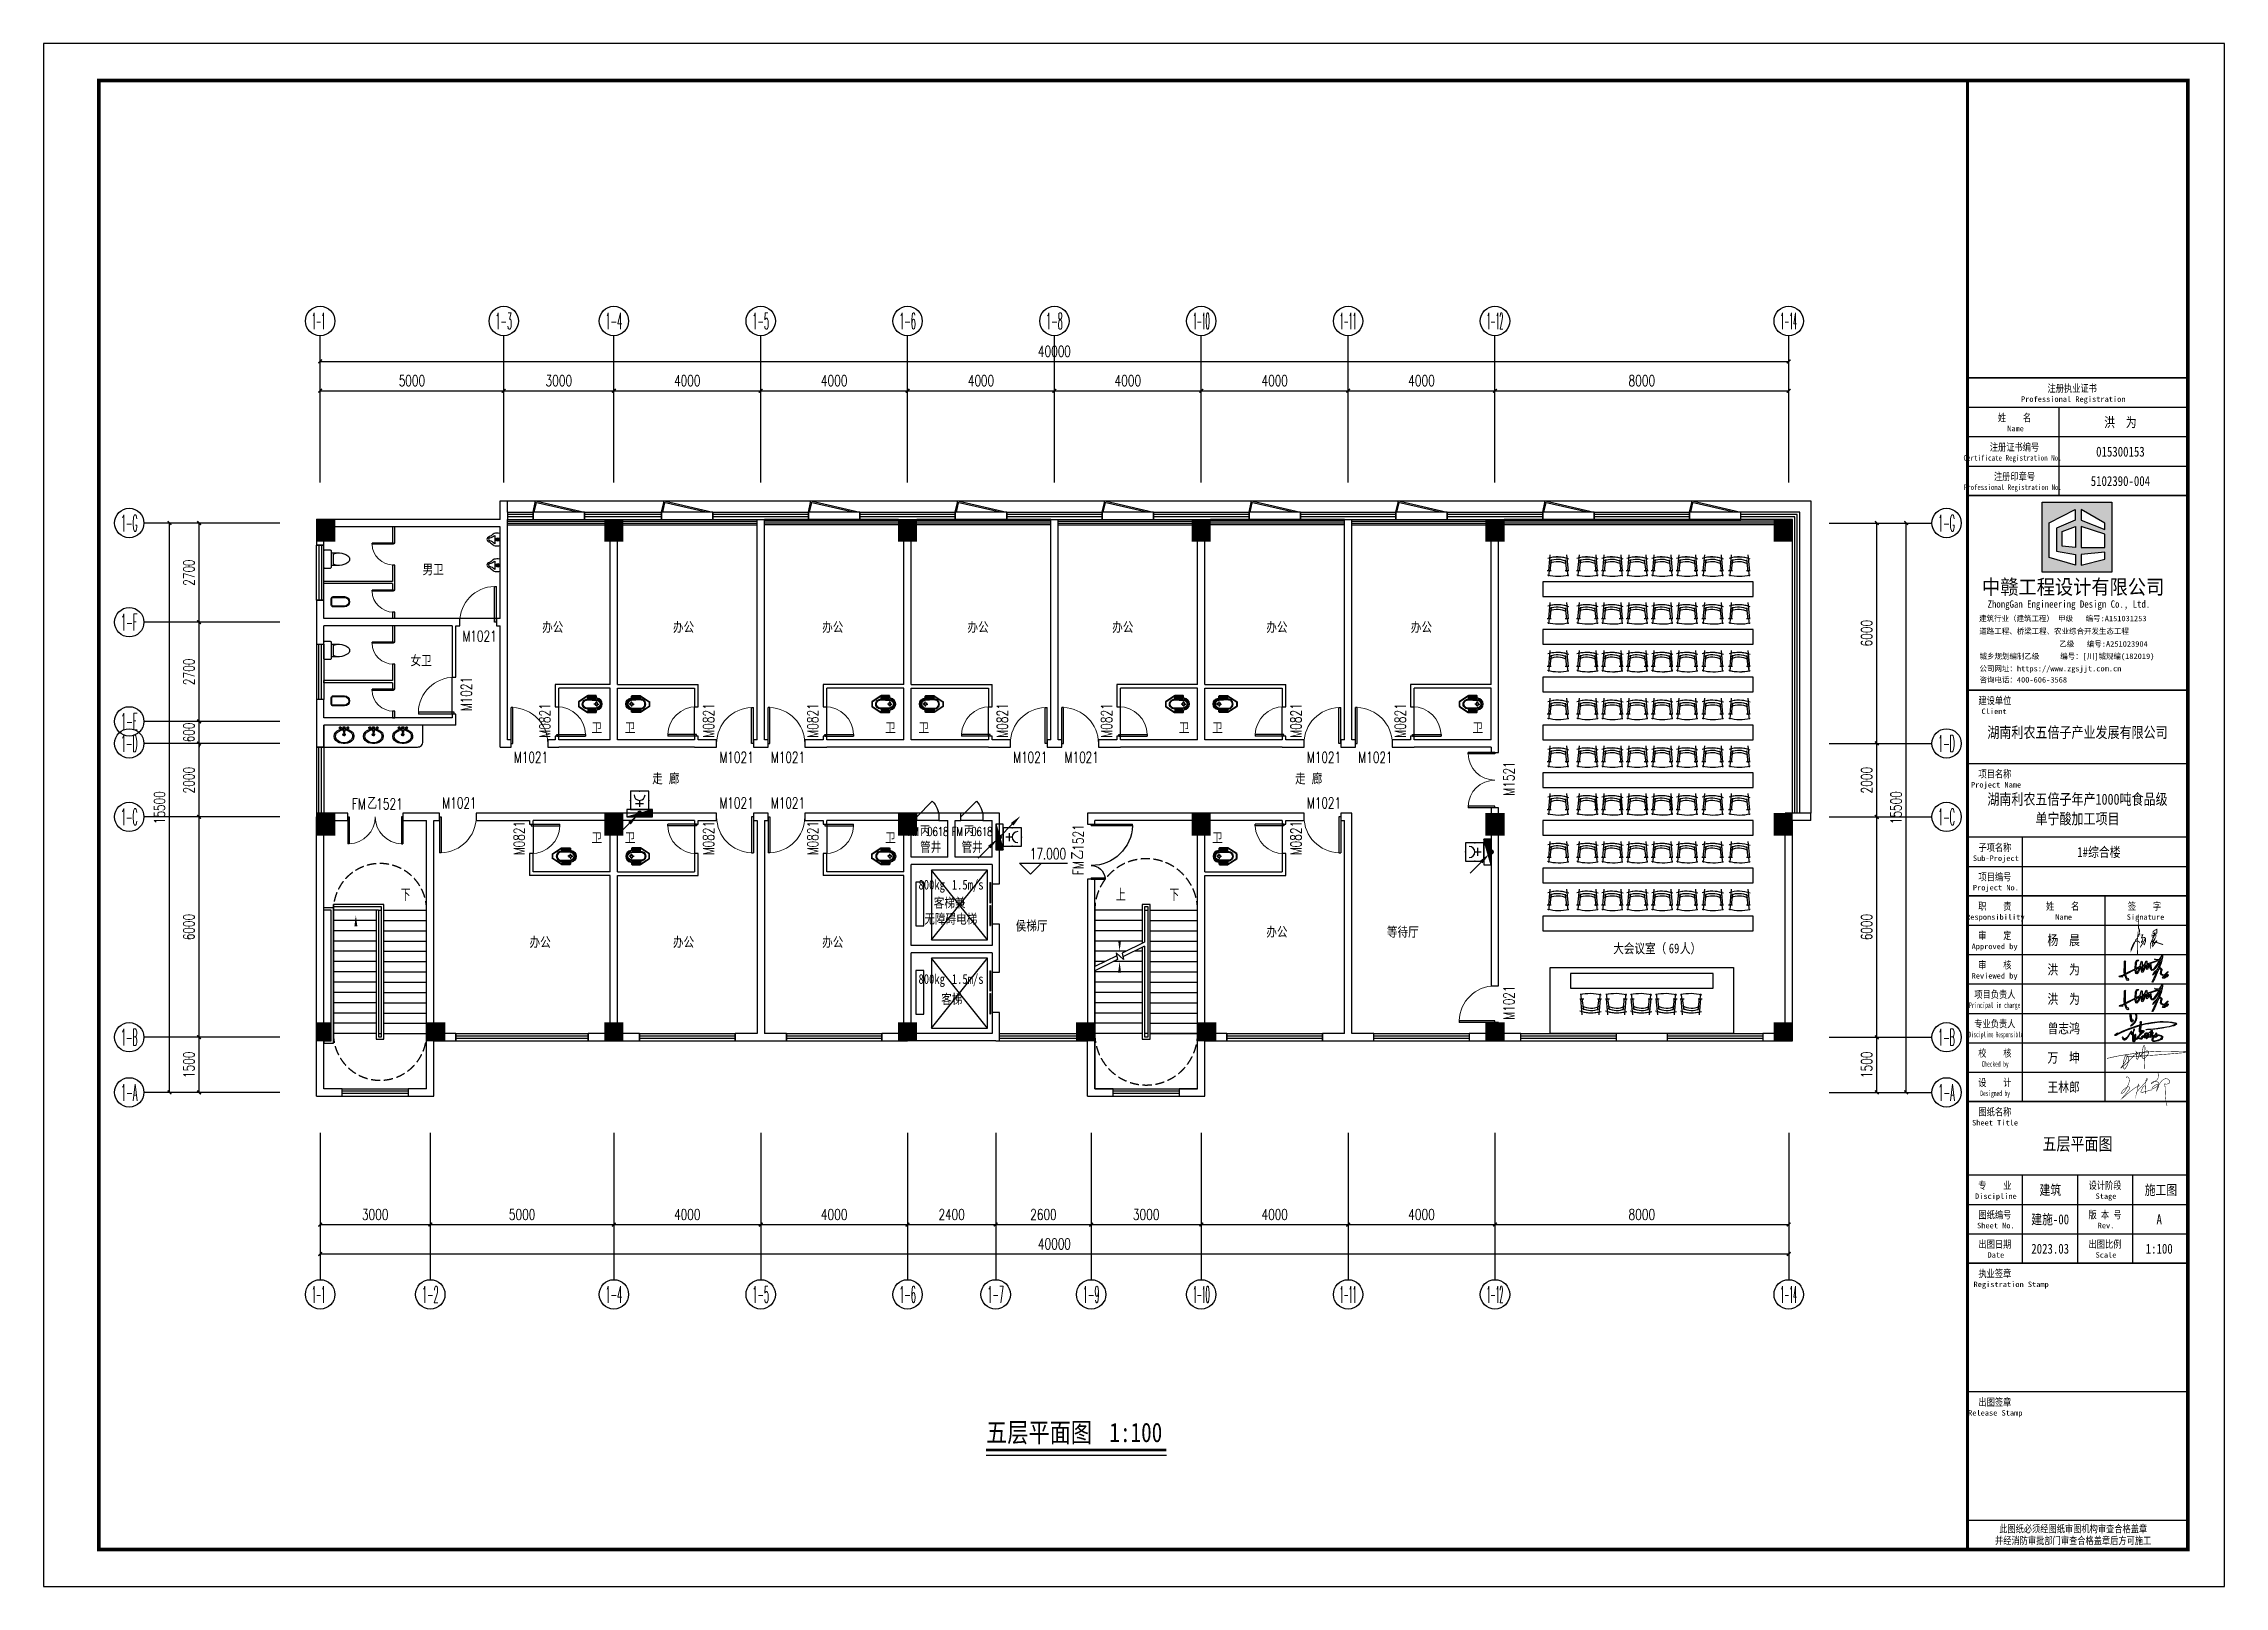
# Model space of a CAD drawing. Extents: x -6243262 to 3079315, y -2914302 to 172723.
# Drawn here: x -1388879 to -1329479, y 130723 to 172723 of the extents above; entities that cross this region are included whole.
import ezdxf
from ezdxf.enums import TextEntityAlignment as Align

# ---------------------------------------------------------------- set-up
doc = ezdxf.new("R2010")
doc.units = 0
doc.header["$LTSCALE"] = 1000
doc.linetypes.add('DASH', pattern=[0.35, 0.25, -0.1])
for name, color, linetype in [('0-柱网', 2, 'Continuous'), ('0-铝板', 32, 'Continuous'), ('A-ANNO-IDEN', 3, 'Continuous'), ('A-DOOR', 141, 'Continuous'), ('A-FLOR-EVTR', 2, 'Continuous'), ('A-FLOR-OTHER1-ON', 253, 'Continuous'), ('AXIS', 3, 'Continuous'), ('AXIS_TEXT', 7, 'Continuous'), ('CURTWALL', 4, 'Continuous'), ('DIM_ELEV', 3, 'Continuous'), ('DIM_SYMB', 3, 'Continuous'), ('DOOR_FIRE', 4, 'Continuous'), ('DOOR_FIRE_TEXT', 7, 'Continuous'), ('EQUIP-消防', 3, 'Continuous'), ('EQUIP_消火栓', 7, 'Continuous'), ('fur', 253, 'Continuous'), ('HANDRAIL', 3, 'Continuous'), ('LWIRE', 4, 'Continuous'), ('P-图框', 7, 'Continuous'), ('PUB_TEXT', 7, 'Continuous'), ('PUB_TITLE', 4, 'Continuous'), ('STAIR', 2, 'Continuous'), ('WALL', 9, 'Continuous'), ('WALL-PARAPET', 6, 'Continuous'), ('WINDOW', 4, 'Continuous'), ('WINDOW_TEXT', 7, 'Continuous'), ('中赣LOGO', 7, 'Continuous'), ('图框字', 3, 'Continuous'), ('曾志鸿签名', 154, 'Continuous'), ('洁具', 253, 'Continuous')]:
    doc.layers.add(name, color=color, linetype=linetype)
doc.styles.add('-宋体', font='', dxfattribs={"width": 0.8})
doc.styles.add('_TCH_AXIS', font='COMPLEX', dxfattribs={"bigfont": 'GBCBIG'})
doc.styles.add('_TCH_DIM', font='SIMPLEX', dxfattribs={"bigfont": 'GBCBIG'})
doc.styles.add('_TCH_DIM_T3', font='SIMPLEX', dxfattribs={"width": 0.705882, "bigfont": 'GBCBIG'})
doc.styles.add('_TCH_WINDOW', font='SIMPLEX', dxfattribs={"height": 3.5, "bigfont": 'GBCBIG'})
doc.styles.add('COMPLEX', font='COMPLEX')
doc.styles.get("Standard").update_dxf_attribs({"font": 'gbenor.shx', "bigfont": 'gbcbig.shx'})
doc.styles.add('STYLE-ARIAL', font='')
doc.styles.add('图签', font='', dxfattribs={"width": 0.66})
doc.styles.add('黑体', font='simhei.ttf')
doc.styles.get('-宋体').set_extended_font_data('SimSun')
doc.styles.get('STYLE-ARIAL').set_extended_font_data('NSimSun')
doc.styles.get('图签').set_extended_font_data('SimSun')
doc.dimstyles.new('_TCH_ARCH&&100', dxfattribs={"dimtxt": 297.5, "dimasz": 100, "dimexe": 250, "dimexo": 300, "dimgap": 126.25, "dimtad": 1, "dimdec": 0, "dimzin": 0, "dimdsep": 46, "dimtxsty": '_TCH_DIM_T3', "dimblk": 'ARCHTICK', "dimcen": 0.09, "dimclrt": 7, "dimazin": 2, "dimtfac": 1, "dimtdec": 0, "dimtix": 1, "dimtmove": 2, "dimatfit": 3, "dimfxl": 0, "dimtolj": 1, "dimtzin": 0, "dimarcsym": 0})

msp = doc.modelspace()

# ---------------------------------------------------------------- texts
at = {"layer": 'A-ANNO-IDEN', "color": 7, "style": '-宋体', "width": 0.8}
for s, p in [('五层平面图', (-1363207.1, 134650.2)), ('1:100', (-1359847.6, 134650.2))]:
    msp.add_text(s, height=528.69, dxfattribs=at).set_placement(p)
at = {"layer": 'P-图框', "color": 6, "style": '图签', "width": 0.8}
for s, height, p in [('五层平面图', 350, (-1333480.2, 142771.4)), ('建施-00', 270, (-1334224, 140714.7))]:
    msp.add_text(s, height=height, dxfattribs=at).set_placement(p, align=Align.MIDDLE_CENTER)

# ---------------------------------------------------------------- blocks, each defined once
blk = doc.blocks.new('A$C00294823')
at = {"linetype": 'Continuous'}
h = blk.add_hatch(color=256, dxfattribs=at)
h.dxf.hatch_style = 1
h.paths.add_polyline_path([(219, 124), (206, 124), (206, 119), (151, 100), (150, 115), (146, 117), (140, 98), (129, 92), (125, 93), (125, 112), (122, 115), (120, 112), (114, 87), (91, 75), (93, 110), (98, 116), (103, 117), (107, 120), (97, 120), (94, 118), (88, 106), (86, 73), (35, 47), (32, 51), (33, 110), (35, 113), (31, 117), (29, 114), (28, 99), (27, 55), (29, 44), (19, 39), (2, 34), (0, 32), (1, 29), (17, 27), (18, 29), (12, 32), (30, 39), (39, 16), (43, 11), (49, 9), (51, 12), (48, 20), (40, 24), (35, 40), (38, 44), (87, 68), (88, 55), (91, 48), (95, 46), (97, 47), (105, 56), (114, 77), (118, 83), (121, 82), (122, 78), (122, 64), (124, 55), (128, 53), (133, 61), (141, 84), (142, 92), (145, 93), (147, 90), (149, 72), (152, 70), (156, 74), (162, 85), (166, 97), (169, 91), (169, 77), (172, 69), (178, 64), (186, 65), (195, 74), (214, 102), (220, 116), (225, 119), (226, 115), (223, 104), (211, 73), (191, 54), (183, 40), (184, 40), (203, 60), (204, 56), (191, 24), (179, 0), (182, 0), (192, 18), (212, 66), (218, 72), (224, 74), (228, 69), (224, 48), (230, 40), (242, 35), (235, 24), (237, 22), (246, 23), (259, 29), (267, 38), (267, 41), (265, 42), (254, 42), (267, 58), (261, 55), (247, 41), (238, 41), (229, 47), (229, 56), (232, 66), (232, 72), (225, 79), (218, 79), (228, 105), (236, 138), (235, 145), (233, 145)])
h.paths.add_polyline_path([(91, 63), (92, 70), (110, 79), (109, 72), (102, 59), (94, 51)], flags=16)
h.paths.add_polyline_path([(126, 68), (125, 86), (138, 90), (134, 74), (128, 62)], flags=16)
h.paths.add_polyline_path([(152, 82), (151, 96), (164, 99), (154, 80)], flags=16)
h.paths.add_polyline_path([(174, 76), (173, 95), (171, 102), (204, 114), (217, 116), (208, 99), (192, 77), (184, 69), (178, 69)], flags=16)
h.paths.add_polyline_path([(227, 125), (227, 128), (228, 126)], flags=16)
h.paths.add_polyline_path([(228, 127), (228, 129), (229, 128)], flags=16)
h.paths.add_polyline_path([(243, 28), (245, 32), (249, 36), (260, 36), (249, 28)], flags=16)
for points in [[(233, 145), (235, 145), (236, 138), (228, 105), (218, 79), (225, 79), (232, 72), (232, 66), (229, 56), (229, 47), (238, 41), (247, 41), (261, 55), (267, 58), (254, 42), (265, 42), (267, 41), (267, 38), (259, 29), (246, 23), (237, 22), (235, 24), (242, 35), (230, 40), (224, 48), (228, 69), (224, 74), (218, 72), (212, 66), (192, 18), (182, 0), (179, 0), (191, 24), (204, 56), (203, 60), (186, 42), (185, 39), (183, 40), (191, 54), (211, 73), (223, 104), (226, 115), (225, 119), (220, 116), (214, 102), (195, 74), (186, 65), (178, 64), (172, 69), (169, 77), (169, 91), (167, 95), (165, 94), (162, 85), (156, 74), (152, 70), (149, 72), (147, 90), (145, 93), (142, 92), (141, 84), (133, 61), (128, 53), (124, 55), (122, 64), (122, 78), (121, 82), (118, 83), (114, 77), (105, 56), (97, 47), (95, 46), (91, 48), (88, 55), (87, 65), (84, 67), (38, 44), (35, 40), (40, 24), (48, 20), (51, 12), (49, 9), (43, 11), (39, 16), (30, 39), (15, 33), (14, 31), (18, 29), (17, 27), (1, 29), (0, 32), (2, 34), (19, 39), (29, 44), (27, 55), (28, 99), (29, 114), (31, 117), (35, 113), (33, 110), (32, 51), (35, 47), (86, 73), (88, 106), (94, 118), (97, 120), (107, 120), (103, 117), (98, 116), (93, 110), (91, 77), (93, 76), (114, 87), (120, 112), (122, 115), (125, 112), (125, 93), (129, 92), (140, 98), (146, 117), (150, 115), (151, 103), (153, 101), (206, 119), (206, 122), (197, 123), (193, 125), (219, 124), (233, 145)], [(228, 126), (227, 128), (227, 125), (228, 126)], [(229, 128), (228, 129), (228, 127), (229, 128)], [(110, 77), (109, 78), (92, 70), (91, 63), (93, 54), (95, 52), (102, 59), (109, 72), (110, 77)], [(138, 89), (137, 90), (128, 87), (125, 83), (126, 68), (128, 62), (134, 74), (138, 89)], [(163, 98), (162, 99), (154, 97), (151, 93), (152, 82), (154, 80), (163, 98)], [(216, 115), (215, 116), (204, 114), (171, 102), (173, 95), (174, 76), (178, 69), (184, 69), (192, 77), (208, 99), (216, 115)], [(259, 35), (258, 36), (249, 36), (245, 32), (243, 28), (249, 28), (259, 35)]]:
    blk.add_lwpolyline(points, dxfattribs=at)
blk = doc.blocks.new('A$C80fbf071')
at = {"lineweight": 53, "const_width": 12.8}
for points in [[(-532, 240), (-518, 265), (-494, 268), (-474, 255), (-455, 230), (-450, 207), (-446, 162), (-452, 122), (-476, 56), (-516, -33), (-562, -108), (-597, -152), (-637, -180), (-662, -186), (-672, -176), (-662, -154), (-609, -85), (-555, -41), (-505, -10), (-467, 2), (-435, -17), (-435, -45), (-461, -87), (-536, -184), (-633, -300), (-652, -323), (-588, -275), (-429, -132), (-306, -41), (-226, 6), (-170, 22), (-185, 39), (-204, 67), (-230, -100), (-256, -196), (-247, -147), (-181, -69), (-95, 24), (-6, 119), (37, 179), (46, 215), (28, 229), (9, 181), (4, 98), (-4, -98), (1, -179), (5, -198), (-10, -132), (-91, -155), (-131, -148), (-132, -135), (-89, -39), (-56, 9), (-32, 24), (-6, 16), (-3, -134), (43, -119), (141, -91), (190, -82)], [(333, 369), (346, 318), (336, 235), (305, 184), (260, 152), (189, 103), (152, 80), (168, 115), (218, 140), (279, 146), (328, 127), (357, 103), (353, 67), (319, 13), (245, -32), (192, -50), (173, -38), (189, -10), (255, 39), (300, 58), (340, 50), (348, 24), (344, -11), (305, -98), (295, -111), (318, -27), (386, 91), (445, 166), (492, 203), (541, 221), (615, 207), (652, 157), (657, 123), (642, 98), (616, 81), (561, 68), (520, 75), (516, 75), (530, -31), (537, -229), (551, -407), (565, -468), (581, -521)]]:
    blk.add_lwpolyline(points, dxfattribs=at)
blk = doc.blocks.new('A$Ca6e7ed98')
at = {"layer": '图框字', "color": 0, "const_width": 15}
for points in [[(-901, -54), (-741, -17), (-568, 19), (-441, 40), (-356, 54), (-166, 80), (38, 108), (274, 128), (477, 141), (643, 146), (840, 144), (1015, 139), (1259, 133), (1270, 127), (1270, 121), (1255, 109), (732, 63), (633, 55), (87, 16), (-155, -2)], [(-219, -5), (-310, -3), (-354, 17), (-354, 17), (-311, -38), (-305, -117), (-342, -228), (-400, -331), (-414, -342), (-427, -340), (-445, -325), (-453, -306), (-457, -287), (-458, -260), (-457, -234), (-455, -202), (-451, -177), (-446, -145), (-438, -106), (-429, -74), (-420, -43), (-406, -4), (-395, 22), (-384, 41), (-378, 50), (-371, 52), (-362, 48), (-353, 35), (-355, -14), (-366, -53), (-378, -87), (-398, -130), (-426, -172), (-460, -226), (-480, -257), (-495, -278), (-505, -291), (-517, -307), (-517, -313), (-512, -313), (-448, -258), (-408, -223), (-379, -196), (-336, -161), (-293, -116), (-268, -87), (-245, -63), (-245, -63), (-212, -28), (-187, 1), (-170, 24), (-155, 38), (-132, 48), (-110, 54), (-79, 67), (-53, 81), (-60, 97), (-78, 104), (-94, 116), (-104, 131), (-101, 118), (-98, 102), (-95, 72), (-96, 26), (-96, -7), (-91, -46), (-87, -65), (-78, -76), (-67, -76), (-56, -59), (-47, -36), (-38, -2), (-16, 89), (-10, 112), (-7, 114), (-5, 112), (-4, 74), (-1, 34), (0, 0), (2, -6), (7, -9), (12, -7), (21, 27), (53, 62), (80, 91), (102, 113), (135, 135), (178, 151), (203, 154), (222, 147), (236, 131), (241, 110), (231, 79), (214, 50), (184, 9), (164, -12), (145, -29), (145, -29), (127, -42), (103, -51), (81, -49), (68, -40), (59, -22), (53, 32), (58, 100), (58, 100), (66, 150), (76, 202), (88, 252), (93, 267), (99, 283), (112, 299), (121, 301), (130, 296), (133, 278), (136, 240), (133, 87), (132, 38), (128, -66), (124, -166), (121, -260), (121, -308), (121, -308), (121, -308), (123, -336)], [(-219, -5), (-155, -2)]]:
    blk.add_lwpolyline(points, dxfattribs=at)
blk = doc.blocks.new('A$C9ec033b9')
at = {"const_width": 0.3}
for points in [[(-2.53, 0.14), (-2.11, 0.36), (-1.64, 1.37), (-1.76, 2.74), (-2.01, 3.14), (-2.01, 4.02), (-2.12, 2.06), (-2.32, 0.15), (-2.36, -5.62), (-2.33, -1.17), (-2.94, -1.24), (-3.65, -1.83), (-4.58, -3.99), (-4.58, -4.47), (-4.22, -3.65), (-3.79, -2.69), (-3.44, -1.89), (-2.87, -0.61), (-2.32, -0.25), (-2.33, -1.17), (-1.9, -1.42), (-1.6, -1.84)], [(-1.32, 0.83), (-0.61, 0.88), (-1.06, -0.13), (0, 0), (0.31, -0.27), (0.31, -1.32), (-0.08, -2.37), (-0.35, -2.06)], [(3.04, 1.35), (3.49, 1.61), (3.49, 1.35), (3.28, 1.08), (2.98, 0.71), (3.4, 0.96), (3.61, 1.09), (3.39, 0.77), (3.61, 0.77), (3, 0.31), (2.6, -0.06), (3.08, 0.38), (3.2, 0.47), (3.03, 0.16), (2.49, -0.91), (1.91, -2.31), (1.91, -3.56), (2.09, -3.56)], [(2.42, 0.98), (2.57, 0.49)], [(2.46, -1.54), (2.62, -1.28), (3.14, -0.82), (3.53, -0.21), (3.24, -1), (2.69, -1.83), (2.55, -2.66), (2.74, -3.03), (3.19, -2.29), (3.55, -1.71), (3.91, -1.1), (4.08, -1.2), (3.91, -1.64), (3.43, -1.9), (3.1, -1.9), (3.1, -1.64), (3.38, -1.64), (4.02, -1.64), (6.21, -2.38)], [(2.86, 1.22), (2.81, 1.92), (3.46, 2.47), (4.14, 2.77), (4.14, 2.32), (4.14, 1.57), (3.94, 1.25)], [(0.09, -0.4), (0.12, -0.67), (-0.58, -1.84), (-1.47, -3.31)], [(-0.53, -0.33), (-0.72, -0.89), (-1.03, -1.39), (-1.03, -1.62), (-0.61, -1.22)]]:
    blk.add_lwpolyline(points, dxfattribs=at)
blk = doc.blocks.new('中赣设计')
at = {"layer": '中赣LOGO'}
h = blk.add_hatch(color=256, dxfattribs=at)
h.dxf.hatch_style = 1
h.paths.add_polyline_path([(355563.01, 340.95), (355563.01, 319.81), (355584.16, 319.81), (355584.16, 340.95)])
h.paths.add_polyline_path([(355581.97, 334.69), (355581.97, 332.68), (355574.81, 335.58), (355574.81, 338.73)], flags=16)
h.paths.add_polyline_path([(355581.97, 331.28), (355581.97, 327.26), (355574.81, 327.26), (355574.81, 333.64)], flags=16)
h.paths.add_polyline_path([(355573.04, 335.58), (355567.39, 333.12), (355567.39, 326.13), (355573.08, 325.21), (355573.08, 321.94), (355565.12, 324.21), (355565.12, 334.7), (355573.04, 338.73)], flags=16)
h.paths.add_polyline_path([(355573.08, 333.64), (355573.08, 327.26), (355569.1, 327.7), (355569.1, 332.14)], flags=16)
h.paths.add_polyline_path([(355581.97, 325.85), (355581.97, 323.77), (355574.81, 321.94), (355574.81, 325.21)], flags=16)
blk.add_lwpolyline([(355563.01, 340.95), (355584.16, 340.95), (355584.16, 319.81), (355563.01, 319.81)], close=True, dxfattribs=at)
for points in [[(355573.04, 338.73), (355573.04, 335.58), (355567.39, 333.12), (355567.39, 326.13), (355573.08, 325.21), (355573.08, 321.94), (355565.12, 324.21), (355565.12, 334.7), (355573.04, 338.73)], [(355574.81, 338.73), (355574.81, 335.58), (355581.97, 332.68), (355581.97, 334.69), (355574.81, 338.73)], [(355573.08, 333.64), (355573.08, 327.26), (355569.1, 327.7), (355569.1, 332.14), (355573.08, 333.64)], [(355574.81, 333.64), (355574.81, 327.26), (355581.97, 327.26), (355581.97, 331.28), (355574.81, 333.64)], [(355574.81, 325.21), (355574.81, 321.94), (355581.97, 323.77), (355581.97, 325.85), (355574.81, 325.21)]]:
    blk.add_lwpolyline(points, dxfattribs=at)
blk = doc.blocks.new('A$C0910a4f4')
at = {"layer": '曾志鸿签名'}
h = blk.add_hatch(color=7, dxfattribs=at)
h.paths.add_polyline_path([(376, 80), (328, 72), (275, 63), (219, 54), (156, 40), (103, 25), (85, 23), (91, 75), (92, 103), (89, 112), (81, 114), (75, 114), (72, 110), (61, 76), (57, 64), (63, 65), (70, 80), (70, 61), (65, 35), (61, 18), (0, 0), (-54, -19), (-128, -43), (-210, -70), (-324, -113), (-417, -153), (-504, -193), (-534, -208), (-550, -215), (-538, -199), (-561, -211), (-582, -219), (-597, -232), (-612, -243), (-624, -252), (-625, -260), (-616, -269), (-606, -269), (-599, -267), (-580, -257), (-533, -234), (-459, -197), (-380, -158), (-303, -126), (-195, -88), (-124, -60), (-64, -41), (-34, -32), (18, -16), (60, -6), (55, -38), (48, -85), (44, -135), (42, -160), (41, -174), (51, -187), (56, -191), (70, -192), (86, -192), (96, -189), (74, -217), (43, -257), (22, -286), (-10, -330), (-24, -344), (-27, -350), (-31, -359), (-34, -361), (-37, -366), (-38, -372), (-41, -377), (-40, -380), (-38, -381), (-32, -381), (-29, -380), (-27, -376), (-25, -371), (-19, -367), (-16, -365), (-11, -358), (-6, -353), (-2, -349), (6, -351), (14, -353), (25, -355), (38, -359), (51, -364), (79, -369), (90, -369), (104, -370), (108, -368), (112, -362), (116, -354), (121, -343), (126, -327), (137, -307), (141, -303), (146, -305), (151, -309), (155, -315), (164, -323), (169, -329), (174, -333), (177, -335), (183, -335), (186, -330), (193, -322), (207, -311), (214, -306), (218, -300), (225, -285), (228, -275), (225, -268), (221, -268), (213, -273), (210, -278), (207, -286), (206, -291), (202, -297), (194, -301), (189, -294), (188, -288), (190, -278), (192, -267), (195, -258), (200, -247), (205, -235), (207, -230), (210, -222), (214, -217), (217, -212), (224, -208), (231, -205), (236, -204), (246, -210), (249, -213), (254, -218), (257, -222), (257, -226), (259, -242), (248, -255), (243, -278), (235, -293), (235, -301), (237, -334), (237, -344), (228, -339), (227, -345), (232, -357), (236, -362), (242, -362), (245, -354), (267, -315), (271, -303), (277, -287), (281, -270), (298, -236), (297, -257), (294, -274), (291, -293), (288, -308), (289, -316), (293, -324), (300, -326), (303, -326), (307, -320), (323, -284), (331, -254), (346, -214), (351, -201), (354, -191), (355, -188), (358, -181), (360, -179), (359, -185), (357, -189), (358, -193), (357, -196), (360, -199), (362, -202), (367, -205), (372, -205), (377, -204), (380, -202), (383, -197), (387, -195), (388, -198), (386, -202), (385, -205), (381, -212), (380, -217), (376, -220), (370, -222), (369, -226), (367, -233), (365, -236), (362, -239), (360, -245), (359, -251), (361, -256), (363, -260), (360, -271), (356, -280), (352, -288), (348, -296), (343, -303), (342, -310), (345, -315), (349, -318), (352, -320), (361, -319), (365, -317), (367, -314), (387, -303), (400, -297), (413, -292), (433, -286), (446, -283), (450, -283), (441, -293), (436, -301), (423, -317), (411, -334), (406, -342), (394, -373), (390, -396), (390, -406), (396, -418), (406, -425), (419, -430), (433, -434), (443, -435), (470, -433), (512, -423), (554, -412), (586, -401), (616, -388), (642, -376), (660, -356), (663, -347), (673, -329), (677, -315), (678, -310), (678, -306), (675, -300), (658, -284), (631, -269), (597, -259), (575, -256), (546, -252), (520, -255), (502, -258), (501, -252), (506, -234), (509, -210), (509, -202), (503, -199), (500, -205), (499, -213), (494, -216), (492, -217), (489, -220), (479, -242), (471, -260), (462, -260), (452, -263), (445, -264), (438, -266), (415, -270), (398, -276), (388, -279), (382, -281), (380, -279), (382, -274), (386, -266), (392, -249), (396, -234), (404, -217), (410, -201), (412, -191), (411, -185), (405, -179), (402, -177), (397, -176), (388, -177), (385, -177), (386, -173), (391, -156), (392, -147), (392, -142), (392, -134), (390, -132), (388, -130), (385, -128), (381, -127), (378, -127), (371, -133), (355, -158), (344, -178), (339, -187), (334, -193), (334, -190), (334, -187), (332, -185), (328, -182), (326, -181), (321, -180), (318, -181), (315, -183), (300, -201), (287, -220), (270, -253), (259, -284), (252, -306), (248, -308), (247, -305), (247, -301), (251, -288), (253, -276), (259, -260), (265, -251), (271, -234), (270, -219), (261, -208), (251, -199), (238, -193), (224, -195), (208, -202), (199, -209), (189, -231), (176, -287), (174, -301), (168, -305), (162, -302), (153, -289), (152, -284), (151, -277), (147, -274), (140, -275), (133, -278), (117, -298), (96, -329), (90, -345), (89, -352), (85, -356), (78, -355), (65, -347), (52, -339), (40, -332), (25, -332), (11, -334), (20, -320), (39, -287), (74, -248), (104, -217), (141, -187), (161, -167), (172, -151), (169, -147), (162, -144), (157, -144), (151, -147), (146, -147), (152, -141), (153, -135), (151, -130), (137, -132), (120, -135), (102, -135), (86, -134), (75, -128), (68, -118), (83, 6), (95, 9), (212, 36), (303, 52), (399, 67), (522, 81), (615, 90), (706, 91), (816, 89), (922, 78), (1008, 60), (1018, 55), (1024, 47), (1017, 38), (927, -3), (854, -21), (785, -35), (674, -54), (556, -73), (459, -87), (339, -100), (235, -104), (215, -106), (229, -112), (267, -111), (297, -109), (353, -108), (424, -100), (544, -85), (666, -67), (785, -45), (850, -32), (909, -20), (951, -11), (981, -3), (1013, 7), (1043, 27), (1053, 38), (1049, 51), (1041, 63), (1018, 73), (938, 95), (839, 104), (694, 111), (608, 107), (458, 94)])
h.paths.add_polyline_path([(547, -273), (554, -273), (586, -276), (597, -278), (622, -284), (637, -291), (645, -299), (650, -308), (652, -318), (644, -326), (633, -346), (614, -365), (595, -376), (562, -390), (475, -411), (430, -415), (416, -412), (412, -406), (411, -397), (411, -381), (412, -366), (414, -359), (423, -339), (432, -327), (435, -317), (448, -303), (457, -309), (466, -309), (472, -308), (478, -306), (486, -301), (491, -294), (501, -287), (507, -285), (506, -289), (499, -296), (489, -305), (481, -314), (479, -319), (484, -321), (492, -316), (502, -313), (519, -300), (533, -286)], flags=16)
h.paths.add_polyline_path([(135, -144), (137, -149), (130, -154), (123, -157), (106, -163), (88, -169), (76, -171), (66, -167), (65, -162), (62, -155), (66, -137), (70, -140), (74, -142), (80, -145), (92, -145), (109, -145), (117, -144), (126, -144)], flags=16)
h = blk.add_hatch(color=7, dxfattribs=at)
h.paths.add_polyline_path([(-51, 212), (-54, 195), (-60, 174), (-66, 156), (-76, 126), (-98, 90), (-113, 71), (-132, 50), (-151, 31), (-170, 16), (-183, 9), (-193, 1), (-198, -4), (-198, -7), (-191, -7), (-168, 3), (-151, 13), (-136, 24), (-105, 51), (-79, 77), (-66, 100), (-52, 131), (-41, 156), (-34, 179), (-29, 204), (-25, 226), (-25, 246), (-26, 265), (-29, 287), (-36, 304), (-41, 311), (-45, 314), (-49, 314), (-55, 312), (-55, 309), (-58, 309), (-62, 310), (-63, 307), (-62, 303), (-62, 300), (-60, 296), (-57, 295), (-54, 297), (-53, 292), (-51, 269), (-48, 255), (-48, 239), (-49, 224)])
h.paths.add_polyline_path([(-205, 235), (-201, 206), (-196, 178), (-188, 148), (-187, 137), (-177, 114), (-173, 104), (-167, 98), (-157, 95), (-151, 95), (-145, 100), (-135, 117), (-128, 142), (-125, 154), (-131, 156), (-133, 152), (-137, 142), (-146, 132), (-150, 123), (-155, 118), (-159, 118), (-162, 129), (-168, 152), (-177, 187), (-180, 231), (-180, 250), (-182, 274), (-188, 296), (-193, 301), (-199, 300), (-205, 299), (-210, 294), (-208, 277), (-206, 253)])
h = blk.add_hatch(color=7, dxfattribs=at)
h.paths.add_polyline_path([(-142, -399), (-138, -409), (-138, -432), (-137, -437), (-134, -440), (-125, -437), (-124, -433), (-125, -427), (-115, -421), (-105, -428), (-94, -430), (-81, -428), (-76, -419), (-73, -410), (-64, -384), (-51, -310), (-54, -273), (-56, -253), (-63, -247), (-75, -243), (-84, -249), (-90, -257), (-99, -269), (-107, -281), (-112, -292), (-116, -307), (-121, -320), (-125, -328), (-128, -318), (-128, -303), (-126, -286), (-123, -278), (-123, -262), (-122, -244), (-122, -231), (-121, -220), (-119, -191), (-116, -178), (-114, -170), (-104, -137), (-92, -118), (-90, -109), (-92, -99), (-100, -94), (-104, -92), (-110, -94), (-113, -104), (-116, -130), (-122, -156), (-129, -172), (-138, -194), (-145, -211), (-158, -225), (-165, -220), (-165, -210), (-168, -197), (-168, -187), (-167, -171), (-167, -157), (-173, -157), (-179, -159), (-188, -172), (-196, -180), (-211, -195), (-229, -225), (-255, -269), (-268, -286), (-274, -287), (-284, -302), (-301, -324), (-310, -331), (-317, -337), (-328, -348), (-340, -356), (-352, -364), (-369, -362), (-384, -358), (-392, -347), (-398, -334), (-402, -323), (-406, -315), (-409, -311), (-417, -306), (-422, -306), (-426, -323), (-422, -347), (-413, -363), (-408, -372), (-400, -377), (-369, -387), (-354, -384), (-338, -377), (-313, -361), (-304, -352), (-265, -303), (-249, -276), (-230, -243), (-220, -226), (-203, -201), (-193, -185), (-185, -179), (-185, -197), (-186, -210), (-186, -226), (-179, -235), (-174, -242), (-167, -248), (-158, -244), (-148, -233), (-142, -220), (-138, -218), (-143, -279), (-146, -324), (-145, -349), (-144, -379)])
h.paths.add_polyline_path([(-124, -406), (-116, -396), (-114, -405), (-117, -413), (-123, -414)], flags=16)
h.paths.add_polyline_path([(-117, -389), (-120, -378), (-117, -362), (-106, -310), (-87, -285), (-90, -298), (-96, -318), (-103, -342), (-111, -373)], flags=16)
h.paths.add_polyline_path([(-96, -390), (-86, -396), (-81, -399), (-89, -419), (-96, -419), (-106, -411)], flags=16)
h.paths.add_polyline_path([(-91, -367), (-93, -359), (-93, -349), (-88, -340), (-77, -328), (-77, -333), (-78, -344), (-80, -351), (-83, -365), (-85, -370)], flags=16)
h.paths.add_polyline_path([(-87, -316), (-88, -307), (-84, -291), (-77, -271), (-73, -277), (-72, -295), (-78, -311)], flags=16)
at = {"layer": '曾志鸿签名', "color": 7}
for points in [[(-538, -199), (-550, -215), (-534, -208), (-504, -193), (-417, -153), (-324, -113), (-210, -70), (-128, -43), (-54, -19), (0, 0), (61, 18), (65, 35), (70, 61), (70, 80), (63, 65), (57, 64), (61, 76), (72, 110), (75, 114), (81, 114), (89, 112), (92, 103), (91, 75), (85, 23), (103, 25), (156, 40), (219, 54), (275, 63), (328, 72), (376, 80), (458, 94), (608, 107), (694, 111), (839, 104), (938, 95), (1018, 73), (1041, 63), (1049, 51), (1053, 38), (1043, 27), (1013, 7), (981, -3), (951, -11), (909, -20), (850, -32), (785, -45), (666, -67), (544, -85), (424, -100), (353, -108), (297, -109), (267, -111), (229, -112), (215, -106), (235, -104), (339, -100), (459, -87), (556, -73), (674, -54), (785, -35), (854, -21), (927, -3), (1017, 38), (1024, 47), (1018, 55), (1008, 60), (922, 78), (816, 89), (706, 91), (615, 90), (522, 81), (399, 67), (303, 52), (212, 36), (95, 9), (83, 6), (68, -118), (75, -128), (86, -134), (102, -135), (120, -135), (137, -132), (151, -130), (151, -130), (153, -135), (152, -141), (146, -147), (151, -147), (157, -144), (162, -144), (169, -147), (172, -151), (161, -167), (141, -187), (104, -217), (74, -248), (39, -287), (20, -320), (11, -334), (25, -332), (40, -332), (52, -339), (65, -347), (78, -355), (85, -356), (89, -352), (90, -345), (96, -329), (117, -298), (133, -278), (140, -275), (147, -274), (151, -277), (152, -284), (153, -289), (162, -302), (168, -305), (174, -301), (176, -287), (189, -231), (199, -209), (208, -202), (224, -195), (238, -193), (251, -199), (261, -208), (270, -219), (271, -234), (265, -251), (259, -260)], [(-188, 296), (-182, 274), (-180, 250), (-180, 231), (-177, 187), (-168, 152), (-162, 129), (-159, 118), (-155, 118), (-150, 123), (-146, 132), (-137, 142), (-133, 152), (-131, 156), (-125, 154), (-128, 142), (-135, 117), (-145, 100), (-151, 95), (-157, 95), (-167, 98), (-173, 104), (-177, 114), (-187, 137), (-188, 148), (-196, 178), (-201, 206), (-205, 235), (-206, 253), (-208, 277), (-210, 294), (-205, 299), (-199, 300), (-193, 301), (-188, 296), (-188, 296)], [(-57, 295), (-54, 297), (-53, 292), (-51, 269), (-48, 255), (-48, 239), (-49, 224), (-51, 212), (-54, 195), (-60, 174), (-66, 156), (-76, 126), (-98, 90), (-113, 71), (-132, 50), (-151, 31), (-170, 16), (-183, 9), (-193, 1), (-198, -4), (-198, -7), (-191, -7), (-168, 3), (-151, 13), (-136, 24), (-105, 51), (-79, 77), (-66, 100), (-52, 131), (-41, 156), (-34, 179), (-29, 204), (-25, 226), (-25, 246), (-26, 265), (-29, 287), (-36, 304), (-41, 311), (-45, 314), (-49, 314), (-55, 312), (-55, 309), (-58, 309), (-62, 310), (-63, 307), (-62, 303), (-62, 300), (-60, 296), (-57, 295)], [(675, -300), (678, -306), (678, -310), (677, -315), (673, -329), (663, -347), (660, -356), (642, -376), (616, -388), (586, -401), (554, -412), (512, -423), (470, -433), (443, -435), (433, -434), (419, -430), (406, -425), (396, -418), (390, -406), (390, -396), (394, -373), (406, -342), (411, -334), (423, -317), (436, -301), (441, -293), (450, -283), (446, -283), (433, -286), (413, -292), (400, -297), (387, -303), (367, -314), (365, -317), (361, -319), (352, -320), (349, -318), (345, -315), (342, -310), (343, -303), (348, -296), (352, -288), (356, -280), (360, -271), (363, -260), (361, -256), (359, -251), (360, -245), (362, -239), (365, -236), (367, -233), (369, -226), (370, -222), (376, -220), (380, -217), (381, -212), (385, -205), (386, -202), (388, -198), (387, -195), (385, -196), (383, -198), (380, -202), (377, -204), (372, -205), (367, -205), (365, -204), (362, -202), (360, -199), (357, -196), (358, -193), (357, -189), (359, -185), (360, -179), (358, -181), (355, -188), (354, -191), (351, -201), (346, -214), (331, -254), (323, -284), (307, -320), (303, -326), (300, -326), (293, -324), (289, -316), (288, -308), (291, -293), (294, -274), (297, -257), (298, -236), (281, -270), (277, -287), (271, -303), (267, -315), (245, -354), (242, -362), (236, -362), (232, -357), (227, -345), (228, -339), (237, -344), (237, -334), (235, -301), (235, -293), (243, -278), (248, -255), (259, -242), (257, -226), (257, -222), (254, -218), (254, -218), (249, -213), (246, -210), (236, -204), (231, -205), (224, -208), (217, -212), (214, -217), (210, -222), (207, -230), (205, -235), (200, -247), (195, -258), (192, -267), (190, -278), (188, -288), (189, -294), (194, -301), (202, -297), (206, -291), (207, -286), (210, -278), (213, -273), (213, -273), (221, -268), (225, -268), (228, -275), (225, -285), (218, -300), (214, -306), (207, -311), (193, -322), (186, -330), (183, -335), (183, -335), (177, -335), (174, -333), (169, -329), (164, -323), (155, -315), (151, -309), (146, -305), (141, -303), (137, -307), (126, -327), (121, -343), (116, -354), (112, -362), (108, -368), (104, -370), (90, -369), (79, -369), (51, -364), (38, -359), (25, -355), (14, -353), (6, -351), (0, -350), (-3, -350), (-6, -353), (-11, -358), (-16, -365), (-19, -367), (-25, -371), (-27, -376), (-29, -380), (-32, -381), (-38, -381), (-40, -380), (-41, -377), (-38, -372), (-37, -366), (-34, -361), (-31, -359), (-27, -350), (-24, -344), (-10, -330), (22, -286), (43, -257), (74, -217), (96, -189), (86, -192), (70, -192), (56, -191), (51, -187), (41, -174), (42, -160), (44, -135), (48, -85), (55, -38), (60, -6), (60, -6), (18, -16), (-34, -32), (-64, -41), (-124, -60), (-195, -88), (-303, -126), (-380, -158), (-459, -197), (-533, -234), (-580, -257), (-599, -267), (-606, -269), (-616, -269), (-625, -260), (-624, -252), (-612, -243), (-597, -232), (-582, -219), (-561, -211), (-538, -199)], [(-422, -306), (-426, -323), (-422, -347), (-413, -363), (-408, -372), (-400, -377), (-369, -387), (-354, -384), (-338, -377), (-313, -361), (-304, -352), (-265, -303), (-249, -276), (-230, -243), (-220, -226), (-203, -201), (-195, -188), (-191, -184), (-185, -179), (-185, -197), (-186, -210), (-186, -226), (-179, -235), (-174, -242), (-167, -248), (-158, -244), (-148, -233), (-142, -220), (-138, -218), (-143, -279), (-146, -324)], [(-146, -324), (-145, -349), (-144, -379), (-142, -399), (-138, -409), (-138, -409), (-138, -432), (-137, -437), (-134, -440), (-125, -437), (-124, -433), (-125, -427), (-119, -423), (-111, -424), (-105, -428), (-94, -430), (-81, -428), (-76, -419), (-73, -410), (-64, -384), (-51, -310), (-54, -273), (-56, -253), (-63, -247), (-75, -243), (-84, -249), (-90, -257), (-99, -269), (-107, -281), (-112, -292), (-116, -307), (-121, -320), (-125, -328), (-125, -328), (-128, -318), (-128, -303), (-126, -286), (-123, -278), (-123, -262), (-122, -244), (-122, -231), (-121, -220), (-119, -191), (-116, -178), (-114, -170), (-104, -137), (-92, -118), (-90, -109), (-92, -99), (-100, -94), (-104, -92), (-110, -94), (-113, -104), (-116, -130), (-122, -156), (-129, -172), (-138, -194), (-145, -211), (-158, -225), (-158, -225), (-165, -220), (-165, -210), (-168, -197), (-168, -187), (-167, -171), (-167, -162), (-167, -157), (-173, -157), (-179, -159), (-179, -159), (-188, -172), (-196, -180), (-211, -195), (-229, -225), (-255, -269), (-268, -286), (-274, -287), (-284, -302), (-301, -324), (-310, -331), (-317, -337), (-328, -348), (-340, -356), (-349, -362), (-357, -364), (-369, -362), (-384, -358), (-392, -347), (-396, -338), (-400, -329), (-402, -323), (-406, -315), (-409, -311), (-417, -306), (-422, -306)], [(-119, -399), (-124, -406), (-123, -411), (-122, -414), (-117, -413), (-114, -406), (-114, -403), (-115, -400), (-119, -399)], [(-106, -310), (-117, -362), (-120, -378), (-117, -389), (-111, -373), (-103, -342), (-96, -318), (-90, -298), (-87, -285), (-106, -310)], [(-96, -390), (-104, -406), (-105, -412), (-96, -419), (-89, -419), (-81, -399), (-86, -396), (-96, -390)], [(-93, -349), (-93, -359), (-91, -367), (-85, -370), (-83, -365), (-80, -351), (-78, -344), (-77, -333), (-77, -328), (-88, -340), (-93, -349)], [(-77, -271), (-84, -291), (-88, -307), (-87, -316), (-78, -311), (-72, -295), (-73, -277), (-77, -271)], [(66, -137), (62, -155), (65, -162), (66, -167), (76, -171), (88, -169), (106, -163), (123, -157), (130, -154), (137, -149), (135, -144), (126, -144), (117, -144), (109, -145), (92, -145), (80, -145), (74, -142), (70, -140), (66, -137)], [(259, -260), (253, -276), (251, -288), (247, -301), (247, -305), (248, -308), (252, -306), (259, -284), (270, -253), (287, -220), (300, -201), (315, -183), (318, -181), (321, -180), (326, -181), (328, -182), (332, -185), (334, -187), (334, -190), (334, -193), (339, -187), (344, -178), (355, -158), (371, -133), (378, -127), (381, -127), (385, -128), (388, -130), (390, -132), (392, -134), (392, -142), (392, -147), (391, -156), (386, -173), (385, -177), (388, -177), (397, -176), (402, -177), (405, -179), (411, -185), (412, -191), (410, -201), (404, -217), (396, -234), (392, -249), (386, -266), (382, -274), (380, -279), (382, -281), (388, -279), (398, -276), (415, -270), (438, -266), (445, -264), (452, -263), (462, -260), (468, -260), (471, -260), (479, -242), (489, -220), (492, -217), (494, -216), (499, -213), (500, -205), (503, -199), (509, -202), (509, -210), (506, -234), (501, -252), (502, -258), (520, -255), (546, -252), (575, -256), (597, -259), (631, -269), (658, -284), (675, -300)], [(448, -303), (435, -317), (432, -327), (423, -339), (414, -359), (412, -366), (411, -381), (411, -397), (412, -406), (416, -412), (430, -415), (475, -411), (562, -390), (595, -376), (614, -365), (633, -346), (644, -326), (652, -318), (650, -308), (645, -299), (637, -291), (622, -284), (597, -278), (586, -276), (554, -273), (547, -273), (533, -286), (519, -300), (502, -313), (492, -316), (484, -321), (479, -319), (481, -314), (489, -305), (499, -296), (506, -289), (507, -285), (501, -287), (491, -294), (486, -301), (478, -306), (472, -308), (466, -309), (457, -309), (448, -303), (448, -303)]]:
    blk.add_lwpolyline(points, dxfattribs=at)
blk = doc.blocks.new('TQ-A2')
at = {"layer": 'P-图框'}
for p, q in [((-6000, 31100), (0, 31100)), ((-3500, 28700), (-3500, 31100)), ((-6000, 30300), (0, 30300)), ((-6000, 29500), (0, 29500)), ((-4500, 12200), (-4500, 19400)), ((-6000, 18600), (0, 18600)), ((-2250, 12200), (-2250, 17800)), ((-6000, 17000), (0, 17000)), ((-6000, 16200), (0, 16200)), ((-6000, 15400), (0, 15400)), ((-6000, 14600), (0, 14600)), ((-6000, 13800), (0, 13800)), ((-6000, 13000), (0, 13000)), ((-4500, 7800), (-4500, 10200)), ((-3000, 10200), (-3000, 7800)), ((-1500, 10200), (-1500, 7800)), ((-6000, 9400), (0, 9400)), ((-6000, 8600), (0, 8600))]:
    blk.add_line(p, q, dxfattribs=at)
for points, const_width in [([(-6000, 40000), (-6000, 0)], 80), ([(-6000, 31900), (0, 31900)], 40)]:
    blk.add_lwpolyline(points, dxfattribs=dict(at, const_width=const_width))
blk.add_lwpolyline([(-6000, 31900), (-6000, 0), (0, 0), (0, 31900)], close=True, dxfattribs=at)
at = {"layer": 'P-图框', "linetype": 'Continuous', "const_width": 40}
for points in [[(-6000, 28700), (0, 28700)], [(-6000, 23400), (0, 23400)], [(-6000, 21400), (0, 21400)], [(-6000, 19400), (0, 19400)], [(-6000, 17800), (0, 17800)], [(-6000, 12200), (0, 12200)], [(-6000, 10200), (0, 10200)], [(-6000, 7800), (0, 7800)], [(-6000, 4300), (0, 4300)], [(-6000, 800), (0, 800)]]:
    blk.add_lwpolyline(points, dxfattribs=at)
at = {"xscale": 5, "yscale": 5, "zscale": 5}
for p in [(-1864, 15447), (-1864, 14647)]:
    blk.add_blockref('A$C00294823', p, dxfattribs=at)
at = {"layer": 'P-图框', "xscale": 81, "yscale": 81, "zscale": 81}
blk.add_blockref('A$C9ec033b9', (-1173, 16665), dxfattribs=at)
at = {"layer": 'P-图框'}
for name, p in [('A$C0910a4f4', (-1357, 14267)), ('A$Ca6e7ed98', (-1300, 13425)), ('A$C80fbf071', (-1143, 12603))]:
    blk.add_blockref(name, p, dxfattribs=at)
at = {"layer": '中赣LOGO', "xscale": 90, "yscale": 90, "zscale": 90}
blk.add_blockref('中赣设计', (-32004636, -2173), dxfattribs=at)
at = {"layer": 'P-图框'}
for s, height, style, width, p in [('注册执业证书', 200, '图签', 0.8, (-3145, 31616)), ('姓    名', 200, '图签', 0.8, (-4717, 30816)), ('Professional Registration', 150, 'STYLE-ARIAL', 0.97, (-3117, 31323)), ('Name', 150, 'STYLE-ARIAL', 0.97, (-4689, 30523)), ('Certificate Registration No. ', 150, 'STYLE-ARIAL', 0.78, (-4722, 29723)), ('注册证书编号', 200, '图签', 0.8, (-4717, 30016)), ('注册印章号', 200, '图签', 0.8, (-4717, 29216)), ('Professional Registration No.', 150, 'STYLE-ARIAL', 0.75, (-4763, 28923)), ('建设单位', 200, '图签', 0.8, (-5251, 23116)), ('Client', 150, 'STYLE-ARIAL', 0.97, (-5273, 22823)), ('Project Name', 150, 'STYLE-ARIAL', 0.97, (-5218, 20823)), ('项目名称', 200, '图签', 0.8, (-5251, 21116)), ('子项名称', 200, '图签', 0.8, (-5251, 19116)), ('Sub-Project', 150, 'STYLE-ARIAL', 0.97, (-5224, 18823)), ('项目编号', 200, '图签', 0.8, (-5251, 18316)), ('Project No.', 150, 'STYLE-ARIAL', 0.97, (-5224, 18023)), ('Responsibility', 150, 'STYLE-ARIAL', 0.97, (-5238, 17223)), ('职    责', 200, '图签', 0.8, (-5251, 17516)), ('姓    名', 200, '图签', 0.8, (-3405, 17516)), ('Name', 150, 'STYLE-ARIAL', 0.97, (-3378, 17223)), ('签    字', 200, '图签', 0.8, (-1175, 17516)), ('Signature', 150, 'STYLE-ARIAL', 0.97, (-1147, 17223)), ('审    定', 200, '图签', 0.8, (-5251, 16716)), ('Approved by', 150, 'STYLE-ARIAL', 0.97, (-5259, 16423)), ('审    核', 200, '图签', 0.8, (-5251, 15916)), ('Reviewed by', 150, 'STYLE-ARIAL', 0.97, (-5259, 15623)), ('Principal in charge', 150, 'STYLE-ARIAL', 0.6, (-5256, 14823)), ('项目负责人', 200, '图签', 0.8, (-5251, 15116)), ('专业负责人', 200, '图签', 0.8, (-5251, 14316)), ('Discipline Responsible', 150, 'STYLE-ARIAL', 0.55, (-5224, 14023)), ('校    核', 200, '图签', 0.8, (-5251, 13516)), ('Checked by', 150, 'STYLE-ARIAL', 0.6, (-5244, 13223)), ('设    计', 200, '图签', 0.8, (-5251, 12716)), ('Designed by', 150, 'STYLE-ARIAL', 0.6, (-5244, 12423)), ('图纸名称', 200, '图签', 0.8, (-5251, 11916)), ('Sheet Title', 150, 'STYLE-ARIAL', 0.97, (-5247, 11623)), ('Discipline', 150, 'STYLE-ARIAL', 0.97, (-5224, 9623)), ('专    业', 200, '图签', 0.8, (-5251, 9916)), ('设计阶段', 200, '图签', 0.8, (-2251, 9916)), ('Stage', 150, 'STYLE-ARIAL', 0.97, (-2224, 9623)), ('图纸编号', 200, '图签', 0.8, (-5251, 9116)), ('版 本 号', 200, '图签', 0.8, (-2251, 9116)), ('出图日期', 200, '图签', 0.8, (-5251, 8316)), ('Sheet No.', 150, 'STYLE-ARIAL', 0.97, (-5224, 8823)), ('出图比例', 200, '图签', 0.8, (-2251, 8316)), ('Rev.', 150, 'STYLE-ARIAL', 0.97, (-2224, 8823)), ('Date', 150, 'STYLE-ARIAL', 0.97, (-5224, 8023)), ('Scale', 150, 'STYLE-ARIAL', 0.97, (-2224, 8023)), ('Registration Stamp', 150, 'STYLE-ARIAL', 0.97, (-4808, 7223)), ('执业签章', 200, '图签', 0.8, (-5251, 7516)), ('Release Stamp', 150, 'STYLE-ARIAL', 0.97, (-5240, 3723)), ('出图签章', 200, '图签', 0.8, (-5251, 4016)), ('此图纸必须经图纸审图机构审查合格盖章', 200, '图签', 0.8, (-3119, 568)), ('并经消防审批部门审查合格盖章后方可施工', 200, '图签', 0.8, (-3119, 246))]:
    blk.add_text(s, height=height, dxfattribs=dict(at, style=style, width=width)).set_placement(p, align=Align.MIDDLE_CENTER)
at = {"layer": 'P-图框', "color": 6, "style": '图签', "width": 0.8}
for s, height, p in [('洪  为', 270, (-1832, 30692)), ('015300153', 270, (-1832, 29892)), ('5102390-004', 270, (-1832, 29092)), ('湖南利农五倍子产业发展有限公司', 300, (-3001, 22249)), ('湖南利农五倍子年产1000吨食品级', 300, (-3001, 20430)), ('单宁酸加工项目', 300, (-3001, 19898)), ('1#综合楼', 270, (-2419, 18992)), ('杨  晨', 270, (-3378, 16592)), ('洪  为', 270, (-3378, 15792)), ('洪  为', 270, (-3378, 14992)), ('曾志鸿', 270, (-3378, 14192)), ('万  坤', 270, (-3378, 13392)), ('王林郎', 270, (-3378, 12592)), ('建筑', 270, (-3741, 9792)), ('施工图', 270, (-728, 9792)), ('A', 270, (-775, 8992)), ('2023.03', 270, (-3745, 8192)), ('1:100', 270, (-775, 8192))]:
    blk.add_text(s, height=height, dxfattribs=at).set_placement(p, align=Align.MIDDLE_CENTER)
at = {"layer": 'P-图框'}
for s, height, style, width, p in [('中赣工程设计有限公司', 400, '黑体', 0.91, (-5602, 26009)), ('ZhongGan Engineering Design Co., Ltd.', 200, 'STYLE-ARIAL', 0.88, (-5450, 25643)), ('建筑行业（建筑工程） 甲级   编号:A151031253', 150, 'STYLE-ARIAL', 0.97, (-5680, 25275)), ('道路工程、桥梁工程、农业综合开发生态工程', 150, 'STYLE-ARIAL', 0.97, (-5675, 24929)), ('城乡规划编制乙级     编号：[川]城规编(182019)', 150, 'STYLE-ARIAL', 0.97, (-5670, 24248)), ('乙级   编号:A251023904', 150, 'STYLE-ARIAL', 0.97, (-3495, 24583)), ('咨询电话：400-606-3568', 150, 'STYLE-ARIAL', 0.97, (-5670, 23606)), ('公司网址：https://www.zgsjjt.com.cn', 150, 'STYLE-ARIAL', 0.97, (-5670, 23911))]:
    blk.add_text(s, height=height, dxfattribs=dict(at, style=style, width=width)).set_placement(p)
blk = doc.blocks.new('$plan$00002871')
at = {"layer": '洁具', "color": 0}
for p, q in [((-15, -490), (-67, -490)), ((0, -475), (0, -423)), ((0, -505), (0, -557)), ((15, -490), (67, -490))]:
    blk.add_line(p, q, dxfattribs=at)
for points in [[(159, -508, -0.88995), (-159, -508, 0.380538), (-179, -491), (-210, -491, -0.414214), (-230, -471), (-230, -258, -0.144595), (-227, -247), (-73, -9, -0.254383), (-56, 0), (56, 0, -0.254383), (73, -9), (227, -247, -0.144595), (230, -258), (230, -471, -0.414214), (210, -491), (179, -491, 0.380538)], [(-149, -264, 1), (-149, -252), (-207, -252, 1), (-207, -264)], [(-148, -287, 1), (-148, -275), (-207, -275, 1), (-207, -287)], [(-147, -307, 1), (-147, -295), (-207, -295, 1), (-207, -307)], [(-146, -330, 1), (-146, -319), (-207, -319, 1), (-207, -330)], [(-146, -352, 1), (-146, -341), (-207, -341, 1), (-207, -352)], [(-145, -376, 1), (-145, -364), (-207, -364, 1), (-207, -376)], [(-144, -399, 1), (-144, -388), (-207, -388, 1), (-207, -399)], [(-143, -423, 1), (-143, -411), (-207, -411, 1), (-207, -423)], [(-141, -444, 1), (-141, -432), (-207, -432, 1), (-207, -444)], [(-141, -464, 1), (-141, -453), (-207, -453, 1), (-207, -464)], [(-149, -263, 1), (-149, -253), (-207, -253, 1), (-207, -263)], [(-148, -286, 1), (-148, -276), (-207, -276, 1), (-207, -286)], [(-147, -306, 1), (-147, -296), (-207, -296, 1), (-207, -306)], [(-146, -329, 1), (-146, -320), (-207, -320, 1), (-207, -329)], [(-146, -351, 1), (-146, -342), (-207, -342, 1), (-207, -351)], [(-145, -375, 1), (-145, -365), (-207, -365, 1), (-207, -375)], [(-144, -398, 1), (-144, -389), (-207, -389, 1), (-207, -398)], [(-143, -422, 1), (-143, -412), (-207, -412, 1), (-207, -422)], [(-141, -443, 1), (-141, -433), (-207, -433, 1), (-207, -443)], [(-141, -463, 1), (-141, -454), (-207, -454, 1), (-207, -463)], [(120, -491), (130, -252, 1.134994), (-130, -252), (-120, -491, 0.992594)], [(105, -490), (115, -251, 1.141146), (-115, -251), (-105, -490, 0.994896)], [(100, -490), (110, -251, 1.143479), (-110, -251), (-100, -490, 0.995777)], [(141, -444, -1), (141, -432), (207, -432, -1), (207, -444)], [(141, -464, -1), (141, -453), (207, -453, -1), (207, -464)], [(141, -443, -1), (141, -433), (207, -433, -1), (207, -443)], [(141, -463, -1), (141, -454), (207, -454, -1), (207, -463)], [(143, -423, -1), (143, -411), (207, -411, -1), (207, -423)], [(144, -399, -1), (144, -388), (207, -388, -1), (207, -399)], [(143, -422, -1), (143, -412), (207, -412, -1), (207, -422)], [(145, -376, -1), (145, -364), (207, -364, -1), (207, -376)], [(144, -398, -1), (144, -389), (207, -389, -1), (207, -398)], [(146, -352, -1), (146, -341), (207, -341, -1), (207, -352)], [(145, -375, -1), (145, -365), (207, -365, -1), (207, -375)], [(146, -330, -1), (146, -319), (207, -319, -1), (207, -330)], [(146, -351, -1), (146, -342), (207, -342, -1), (207, -351)], [(148, -287, -1), (148, -275), (207, -275, -1), (207, -287)], [(147, -307, -1), (147, -295), (207, -295, -1), (207, -307)], [(146, -329, -1), (146, -320), (207, -320, -1), (207, -329)], [(148, -286, -1), (148, -276), (207, -276, -1), (207, -286)], [(147, -306, -1), (147, -296), (207, -296, -1), (207, -306)], [(149, -264, -1), (149, -252), (207, -252, -1), (207, -264)], [(149, -263, -1), (149, -253), (207, -253, -1), (207, -263)]]:
    blk.add_lwpolyline(points, format="xyb", close=True, dxfattribs=at)
blk.add_lwpolyline([(-149, -507, 0.380538), (-179, -481), (-210, -481, -0.414214), (-220, -471), (-220, -258, -0.144595), (-218, -253), (-64, -15, -0.254383), (-56, -10), (56, -10, -0.254383), (64, -15), (218, -253, -0.144595), (220, -258), (220, -471, -0.414214), (210, -481), (179, -481, 0.380538), (149, -507, 0.380538)], format="xyb", dxfattribs=at)
for radius in [40, 31.7]:
    blk.add_circle((0, -490), radius, dxfattribs=at)
blk.add_arc((0, -490), 150, 186.66502, 353.33498, dxfattribs=at)
blk = doc.blocks.new('$plan$00002662')
at = {"layer": 'fur', "color": 0}
for p, q in [((-253, 3760), (-394, 3776)), ((55, 3699), (-264, 3738)), ((-255, 3700), (-255, 3809)), ((183, 3740), (-255, 3778)), ((1047, 3760), (906, 3776)), ((1355, 3699), (1036, 3738)), ((1045, 3700), (1045, 3809)), ((1483, 3740), (1045, 3778)), ((2347, 3760), (2206, 3776)), ((2655, 3699), (2336, 3738)), ((2345, 3700), (2345, 3809)), ((2783, 3740), (2345, 3778)), ((3647, 3760), (3506, 3776)), ((3955, 3699), (3636, 3738)), ((3645, 3700), (3645, 3809)), ((4083, 3740), (3645, 3778)), ((4947, 3760), (4806, 3776)), ((5255, 3699), (4936, 3738)), ((4945, 3700), (4945, 3809)), ((5383, 3740), (4945, 3778)), ((6247, 3760), (6106, 3776)), ((6555, 3699), (6236, 3738)), ((6245, 3700), (6245, 3809)), ((6683, 3740), (6245, 3778)), ((7547, 3760), (7406, 3776)), ((7855, 3699), (7536, 3738)), ((7545, 3700), (7545, 3809)), ((7983, 3740), (7545, 3778)), ((8847, 3760), (8706, 3776)), ((9155, 3699), (8836, 3738)), ((8845, 3700), (8845, 3809)), ((9283, 3740), (8845, 3778)), ((-253, 3262), (-394, 3247)), ((-253, 2963), (-394, 2979)), ((45, 3321), (-268, 3281)), ((183, 3280), (-259, 3242)), ((-255, 3218), (-255, 3322)), ((-255, 2903), (-255, 3012)), ((183, 2943), (-255, 2981)), ((1047, 3262), (906, 3247)), ((1047, 2963), (906, 2979)), ((1345, 3321), (1032, 3281)), ((1483, 3280), (1041, 3242)), ((1045, 3218), (1045, 3322)), ((1045, 2903), (1045, 3012)), ((1483, 2943), (1045, 2981)), ((2347, 3262), (2206, 3247)), ((2347, 2963), (2206, 2979)), ((2346, 2963), (2235, 2976)), ((2645, 3321), (2332, 3281)), ((2783, 3280), (2341, 3242)), ((2345, 3218), (2345, 3322)), ((2345, 2903), (2345, 3012)), ((2783, 2943), (2345, 2981)), ((2346, 2981), (2346, 2963)), ((2698, 2950), (2346, 2981)), ((3647, 3262), (3506, 3247)), ((3647, 2963), (3506, 2979)), ((3945, 3321), (3632, 3281)), ((4083, 3280), (3641, 3242)), ((3645, 3218), (3645, 3322)), ((3645, 2903), (3645, 3012)), ((4083, 2943), (3645, 2981)), ((4947, 3262), (4806, 3247)), ((4947, 2963), (4806, 2979)), ((5245, 3321), (4932, 3281)), ((5383, 3280), (4941, 3242)), ((4945, 3218), (4945, 3322)), ((4945, 2903), (4945, 3012)), ((5383, 2943), (4945, 2981)), ((6247, 3262), (6106, 3247)), ((6247, 2963), (6106, 2979)), ((6246, 2963), (6135, 2976)), ((6545, 3321), (6232, 3281)), ((6683, 3280), (6241, 3242)), ((6245, 3218), (6245, 3322)), ((6245, 2903), (6245, 3012)), ((6683, 2943), (6245, 2981)), ((6246, 2981), (6246, 2963)), ((6598, 2950), (6246, 2981)), ((7547, 3262), (7406, 3247)), ((7547, 2963), (7406, 2979)), ((7845, 3321), (7532, 3281)), ((7983, 3280), (7541, 3242)), ((7545, 3218), (7545, 3322)), ((7545, 2903), (7545, 3012)), ((7983, 2943), (7545, 2981)), ((8847, 3262), (8706, 3247)), ((8847, 2963), (8706, 2979)), ((9145, 3321), (8832, 3281)), ((9283, 3280), (8841, 3242)), ((8845, 3218), (8845, 3322)), ((8845, 2903), (8845, 3012)), ((9283, 2943), (8845, 2981)), ((-253, 2466), (-394, 2450)), ((45, 2524), (-268, 2485)), ((55, 2903), (-264, 2941)), ((183, 2483), (-259, 2445)), ((-255, 2421), (-255, 2525)), ((1047, 2466), (906, 2450)), ((1345, 2524), (1032, 2485)), ((1355, 2903), (1036, 2941)), ((1483, 2483), (1041, 2445)), ((1045, 2421), (1045, 2525)), ((2347, 2466), (2206, 2450)), ((2230, 2452), (2346, 2465)), ((2645, 2524), (2332, 2485)), ((2655, 2903), (2336, 2941)), ((2783, 2483), (2341, 2445)), ((2345, 2421), (2345, 2525)), ((2346, 2445), (2687, 2475)), ((2346, 2465), (2346, 2445)), ((3647, 2466), (3506, 2450)), ((3945, 2524), (3632, 2485)), ((3955, 2903), (3636, 2941)), ((4083, 2483), (3641, 2445)), ((3645, 2421), (3645, 2525)), ((4947, 2466), (4806, 2450)), ((5245, 2524), (4932, 2485)), ((5255, 2903), (4936, 2941)), ((5383, 2483), (4941, 2445)), ((4945, 2421), (4945, 2525)), ((6247, 2466), (6106, 2450)), ((6130, 2452), (6246, 2465)), ((6545, 2524), (6232, 2485)), ((6555, 2903), (6236, 2941)), ((6683, 2483), (6241, 2445)), ((6245, 2421), (6245, 2525)), ((6246, 2445), (6587, 2475)), ((6246, 2465), (6246, 2445)), ((7547, 2466), (7406, 2450)), ((7845, 2524), (7532, 2485)), ((7855, 2903), (7536, 2941)), ((7983, 2483), (7541, 2445)), ((7545, 2421), (7545, 2525)), ((8847, 2466), (8706, 2450)), ((9145, 2524), (8832, 2485)), ((9155, 2903), (8836, 2941)), ((9283, 2483), (8841, 2445)), ((8845, 2421), (8845, 2525)), ((-253, 2284), (-394, 2300)), ((-253, 1787), (-394, 1771)), ((45, 1845), (-268, 1806)), ((55, 2224), (-264, 2263)), ((183, 1805), (-259, 1766)), ((-255, 2225), (-255, 2333)), ((183, 2264), (-255, 2302)), ((-255, 1742), (-255, 1847)), ((1047, 2284), (906, 2300)), ((1047, 1787), (906, 1771)), ((1345, 1845), (1032, 1806)), ((1355, 2224), (1036, 2263)), ((1483, 1805), (1041, 1766)), ((1045, 2225), (1045, 2333)), ((1483, 2264), (1045, 2302)), ((1045, 1742), (1045, 1847)), ((2347, 2284), (2206, 2300)), ((2347, 1787), (2206, 1771)), ((2230, 1774), (2346, 1787)), ((2346, 2284), (2235, 2297)), ((2645, 1845), (2332, 1806)), ((2655, 2224), (2336, 2263)), ((2783, 1805), (2341, 1766)), ((2345, 2225), (2345, 2333)), ((2783, 2264), (2345, 2302)), ((2345, 1742), (2345, 1847)), ((2346, 2302), (2346, 2284)), ((2698, 2272), (2346, 2302)), ((2346, 1766), (2687, 1796)), ((2346, 1787), (2346, 1766)), ((3647, 2284), (3506, 2300)), ((3647, 1787), (3506, 1771)), ((3945, 1845), (3632, 1806)), ((3955, 2224), (3636, 2263)), ((4083, 1805), (3641, 1766)), ((3645, 2225), (3645, 2333)), ((4083, 2264), (3645, 2302)), ((3645, 1742), (3645, 1847)), ((4947, 2284), (4806, 2300)), ((4947, 1787), (4806, 1771)), ((5245, 1845), (4932, 1806)), ((5255, 2224), (4936, 2263)), ((5383, 1805), (4941, 1766)), ((4945, 2225), (4945, 2333)), ((5383, 2264), (4945, 2302)), ((4945, 1742), (4945, 1847)), ((6247, 2284), (6106, 2300)), ((6247, 1787), (6106, 1771)), ((6130, 1774), (6246, 1787)), ((6246, 2284), (6135, 2297)), ((6545, 1845), (6232, 1806)), ((6555, 2224), (6236, 2263)), ((6683, 1805), (6241, 1766)), ((6245, 2225), (6245, 2333)), ((6683, 2264), (6245, 2302)), ((6245, 1742), (6245, 1847)), ((6246, 2302), (6246, 2284)), ((6598, 2272), (6246, 2302)), ((6246, 1766), (6587, 1796)), ((6246, 1787), (6246, 1766)), ((7547, 2284), (7406, 2300)), ((7547, 1787), (7406, 1771)), ((7845, 1845), (7532, 1806)), ((7855, 2224), (7536, 2263)), ((7983, 1805), (7541, 1766)), ((7545, 2225), (7545, 2333)), ((7983, 2264), (7545, 2302)), ((7545, 1742), (7545, 1847)), ((8847, 2284), (8706, 2300)), ((8847, 1787), (8706, 1771)), ((9145, 1845), (8832, 1806)), ((9155, 2224), (8836, 2263)), ((9283, 1805), (8841, 1766)), ((8845, 2225), (8845, 2333)), ((9283, 2264), (8845, 2302)), ((8845, 1742), (8845, 1847)), ((-253, 1606), (-394, 1621)), ((55, 1545), (-264, 1584)), ((-255, 1546), (-255, 1655)), ((183, 1585), (-255, 1624)), ((1047, 1606), (906, 1621)), ((1355, 1545), (1036, 1584)), ((1045, 1546), (1045, 1655)), ((1483, 1585), (1045, 1624)), ((2347, 1606), (2206, 1621)), ((2346, 1606), (2235, 1618)), ((2655, 1545), (2336, 1584)), ((2345, 1546), (2345, 1655)), ((2783, 1585), (2345, 1624)), ((2346, 1624), (2346, 1606)), ((2698, 1593), (2346, 1624)), ((3647, 1606), (3506, 1621)), ((3955, 1545), (3636, 1584)), ((3645, 1546), (3645, 1655)), ((4083, 1585), (3645, 1624)), ((4947, 1606), (4806, 1621)), ((5255, 1545), (4936, 1584)), ((4945, 1546), (4945, 1655)), ((5383, 1585), (4945, 1624)), ((6247, 1606), (6106, 1621)), ((6246, 1606), (6135, 1618)), ((6555, 1545), (6236, 1584)), ((6245, 1546), (6245, 1655)), ((6683, 1585), (6245, 1624)), ((6246, 1624), (6246, 1606)), ((6598, 1593), (6246, 1624)), ((7547, 1606), (7406, 1621)), ((7855, 1545), (7536, 1584)), ((7545, 1546), (7545, 1655)), ((7983, 1585), (7545, 1624)), ((8847, 1606), (8706, 1621)), ((9155, 1545), (8836, 1584)), ((8845, 1546), (8845, 1655)), ((9283, 1585), (8845, 1624)), ((-253, 1108), (-394, 1092)), ((-253, 927), (-394, 943)), ((45, 1166), (-268, 1127)), ((55, 866), (-264, 905)), ((183, 1126), (-259, 1087)), ((-255, 1064), (-255, 1168)), ((-255, 867), (-255, 976)), ((183, 907), (-255, 945)), ((1047, 1108), (906, 1092)), ((1047, 927), (906, 943)), ((1345, 1166), (1032, 1127)), ((1355, 866), (1036, 905)), ((1483, 1126), (1041, 1087)), ((1045, 1064), (1045, 1168)), ((1045, 867), (1045, 976)), ((1483, 907), (1045, 945)), ((2347, 1108), (2206, 1092)), ((2347, 927), (2206, 943)), ((2230, 1095), (2346, 1108)), ((2346, 927), (2235, 939)), ((2645, 1166), (2332, 1127)), ((2655, 866), (2336, 905)), ((2783, 1126), (2341, 1087)), ((2345, 1064), (2345, 1168)), ((2345, 867), (2345, 976)), ((2783, 907), (2345, 945)), ((2346, 1088), (2687, 1118)), ((2346, 1108), (2346, 1088)), ((2346, 945), (2346, 927)), ((2698, 914), (2346, 945)), ((3647, 1108), (3506, 1092)), ((3647, 927), (3506, 943)), ((3945, 1166), (3632, 1127)), ((3955, 866), (3636, 905)), ((4083, 1126), (3641, 1087)), ((3645, 1064), (3645, 1168)), ((3645, 867), (3645, 976)), ((4083, 907), (3645, 945)), ((4947, 1108), (4806, 1092)), ((4947, 927), (4806, 943)), ((5245, 1166), (4932, 1127)), ((5255, 866), (4936, 905)), ((5383, 1126), (4941, 1087)), ((4945, 1064), (4945, 1168)), ((4945, 867), (4945, 976)), ((5383, 907), (4945, 945)), ((6247, 1108), (6106, 1092)), ((6247, 927), (6106, 943)), ((6130, 1095), (6246, 1108)), ((6246, 927), (6135, 939)), ((6545, 1166), (6232, 1127)), ((6555, 866), (6236, 905)), ((6683, 1126), (6241, 1087)), ((6245, 1064), (6245, 1168)), ((6245, 867), (6245, 976)), ((6683, 907), (6245, 945)), ((6246, 1088), (6587, 1118)), ((6246, 1108), (6246, 1088)), ((6246, 945), (6246, 927)), ((6598, 914), (6246, 945)), ((7547, 1108), (7406, 1092)), ((7547, 927), (7406, 943)), ((7845, 1166), (7532, 1127)), ((7855, 866), (7536, 905)), ((7983, 1126), (7541, 1087)), ((7545, 1064), (7545, 1168)), ((7545, 867), (7545, 976)), ((7983, 907), (7545, 945)), ((8847, 1108), (8706, 1092)), ((8847, 927), (8706, 943)), ((9145, 1166), (8832, 1127)), ((9155, 866), (8836, 905)), ((9283, 1126), (8841, 1087)), ((8845, 1064), (8845, 1168)), ((8845, 867), (8845, 976)), ((9283, 907), (8845, 945)), ((-253, 429), (-394, 414)), ((-253, 248), (-394, 264)), ((45, 488), (-268, 448)), ((55, 188), (-264, 226)), ((183, 447), (-259, 408)), ((-255, 385), (-255, 489)), ((-255, 188), (-255, 297)), ((183, 228), (-255, 266)), ((1047, 429), (906, 414)), ((1047, 248), (906, 264)), ((1345, 488), (1032, 448)), ((1355, 188), (1036, 226)), ((1483, 447), (1041, 408)), ((1045, 385), (1045, 489)), ((1045, 188), (1045, 297)), ((1483, 228), (1045, 266)), ((2347, 429), (2206, 414)), ((2347, 248), (2206, 264)), ((2230, 416), (2346, 429)), ((2645, 488), (2332, 448)), ((2655, 188), (2336, 226)), ((2783, 447), (2341, 408)), ((2345, 385), (2345, 489)), ((2345, 188), (2345, 297)), ((2783, 228), (2345, 266)), ((2346, 409), (2687, 439)), ((2346, 429), (2346, 409)), ((3647, 429), (3506, 414)), ((3647, 248), (3506, 264)), ((3945, 488), (3632, 448)), ((3955, 188), (3636, 226)), ((4083, 447), (3641, 408)), ((3645, 385), (3645, 489)), ((3645, 188), (3645, 297)), ((4083, 228), (3645, 266)), ((4947, 429), (4806, 414)), ((4947, 248), (4806, 264)), ((5245, 488), (4932, 448)), ((5255, 188), (4936, 226)), ((5383, 447), (4941, 408)), ((4945, 385), (4945, 489)), ((4945, 188), (4945, 297)), ((5383, 228), (4945, 266)), ((6247, 429), (6106, 414)), ((6247, 248), (6106, 264)), ((6130, 416), (6246, 429)), ((6545, 488), (6232, 448)), ((6555, 188), (6236, 226)), ((6683, 447), (6241, 408)), ((6245, 385), (6245, 489)), ((6245, 188), (6245, 297)), ((6683, 228), (6245, 266)), ((6246, 409), (6587, 439)), ((6246, 429), (6246, 409)), ((7547, 429), (7406, 414)), ((7547, 248), (7406, 264)), ((7845, 488), (7532, 448)), ((7855, 188), (7536, 226)), ((7983, 447), (7541, 408)), ((7545, 385), (7545, 489)), ((7545, 188), (7545, 297)), ((7983, 228), (7545, 266)), ((8847, 429), (8706, 414)), ((8847, 248), (8706, 264)), ((9145, 488), (8832, 448)), ((9155, 188), (8836, 226)), ((9283, 447), (8841, 408)), ((8845, 385), (8845, 489)), ((8845, 188), (8845, 297)), ((9283, 228), (8845, 266)), ((-253, -249), (-394, -265)), ((-253, -450), (-394, -434)), ((45, -191), (-268, -230)), ((55, -511), (-264, -472)), ((183, -232), (-259, -270)), ((-255, -294), (-255, -190)), ((-255, -510), (-255, -401)), ((183, -471), (-255, -432)), ((1047, -249), (906, -265)), ((1047, -450), (906, -434)), ((1345, -191), (1032, -230)), ((1355, -511), (1036, -472)), ((1483, -232), (1041, -270)), ((1045, -294), (1045, -190)), ((1045, -510), (1045, -401)), ((1483, -471), (1045, -432)), ((2347, -249), (2206, -265)), ((2347, -450), (2206, -434)), ((2645, -191), (2332, -230)), ((2655, -511), (2336, -472)), ((2783, -232), (2341, -270)), ((2345, -294), (2345, -190)), ((2345, -510), (2345, -401)), ((2783, -471), (2345, -432)), ((3647, -249), (3506, -265)), ((3647, -450), (3506, -434)), ((3945, -191), (3632, -230)), ((3955, -511), (3636, -472)), ((4083, -232), (3641, -270)), ((3645, -294), (3645, -190)), ((3645, -510), (3645, -401)), ((4083, -471), (3645, -432)), ((4947, -249), (4806, -265)), ((4947, -450), (4806, -434)), ((5245, -191), (4932, -230)), ((5255, -511), (4936, -472)), ((5383, -232), (4941, -270)), ((4945, -294), (4945, -190)), ((4945, -510), (4945, -401)), ((5383, -471), (4945, -432)), ((6247, -249), (6106, -265)), ((6247, -450), (6106, -434)), ((6545, -191), (6232, -230)), ((6555, -511), (6236, -472)), ((6683, -232), (6241, -270)), ((6245, -294), (6245, -190)), ((6245, -510), (6245, -401)), ((6683, -471), (6245, -432)), ((7547, -249), (7406, -265)), ((7547, -450), (7406, -434)), ((7845, -191), (7532, -230)), ((7855, -511), (7536, -472)), ((7983, -232), (7541, -270)), ((7545, -294), (7545, -190)), ((7545, -510), (7545, -401)), ((7983, -471), (7545, -432)), ((8847, -249), (8706, -265)), ((8847, -450), (8706, -434)), ((9145, -191), (8832, -230)), ((9155, -511), (8836, -472)), ((9283, -232), (8841, -270)), ((8845, -294), (8845, -190)), ((8845, -510), (8845, -401)), ((9283, -471), (8845, -432)), ((-253, -948), (-394, -964)), ((-253, -1178), (-394, -1162)), ((45, -890), (-268, -929)), ((183, -930), (-259, -969)), ((-255, -992), (-255, -888)), ((-255, -1238), (-255, -1129)), ((183, -1198), (-255, -1160)), ((1047, -948), (906, -964)), ((1047, -1178), (906, -1162)), ((1345, -890), (1032, -929)), ((1483, -930), (1041, -969)), ((1045, -992), (1045, -888)), ((1045, -1238), (1045, -1129)), ((1483, -1198), (1045, -1160)), ((2347, -948), (2206, -964)), ((2347, -1178), (2206, -1162)), ((2645, -890), (2332, -929)), ((2783, -930), (2341, -969)), ((2345, -992), (2345, -888)), ((2345, -1238), (2345, -1129)), ((2783, -1198), (2345, -1160)), ((3647, -948), (3506, -964)), ((3647, -1178), (3506, -1162)), ((3945, -890), (3632, -929)), ((4083, -930), (3641, -969)), ((3645, -992), (3645, -888)), ((3645, -1238), (3645, -1129)), ((4083, -1198), (3645, -1160)), ((4947, -948), (4806, -964)), ((4947, -1178), (4806, -1162)), ((5245, -890), (4932, -929)), ((5383, -930), (4941, -969)), ((4945, -992), (4945, -888)), ((4945, -1238), (4945, -1129)), ((5383, -1198), (4945, -1160)), ((6247, -948), (6106, -964)), ((6247, -1178), (6106, -1162)), ((6246, -1178), (6135, -1166)), ((6545, -890), (6232, -929)), ((6683, -930), (6241, -969)), ((6245, -992), (6245, -888)), ((6245, -1238), (6245, -1129)), ((6683, -1198), (6245, -1160)), ((6246, -1160), (6246, -1178)), ((6598, -1191), (6246, -1160)), ((7547, -948), (7406, -964)), ((7547, -1178), (7406, -1162)), ((7845, -890), (7532, -929)), ((7983, -930), (7541, -969)), ((7545, -992), (7545, -888)), ((7545, -1238), (7545, -1129)), ((7983, -1198), (7545, -1160)), ((8847, -948), (8706, -964)), ((8847, -1178), (8706, -1162)), ((9145, -890), (8832, -929)), ((9283, -930), (8841, -969)), ((8845, -992), (8845, -888)), ((8845, -1238), (8845, -1129)), ((9283, -1198), (8845, -1160)), ((-253, -1676), (-394, -1692)), ((45, -1618), (-268, -1657)), ((55, -1239), (-264, -1200)), ((183, -1658), (-259, -1697)), ((-255, -1720), (-255, -1616)), ((1047, -1676), (906, -1692)), ((1345, -1618), (1032, -1657)), ((1355, -1239), (1036, -1200)), ((1483, -1658), (1041, -1697)), ((1045, -1720), (1045, -1616)), ((2347, -1676), (2206, -1692)), ((2645, -1618), (2332, -1657)), ((2655, -1239), (2336, -1200)), ((2783, -1658), (2341, -1697)), ((2345, -1720), (2345, -1616)), ((3647, -1676), (3506, -1692)), ((3945, -1618), (3632, -1657)), ((3955, -1239), (3636, -1200)), ((4083, -1658), (3641, -1697)), ((3645, -1720), (3645, -1616)), ((4947, -1676), (4806, -1692)), ((5245, -1618), (4932, -1657)), ((5255, -1239), (4936, -1200)), ((5383, -1658), (4941, -1697)), ((4945, -1720), (4945, -1616)), ((6247, -1676), (6106, -1692)), ((6130, -1689), (6246, -1676)), ((6545, -1618), (6232, -1657)), ((6555, -1239), (6236, -1200)), ((6683, -1658), (6241, -1697)), ((6245, -1720), (6245, -1616)), ((6246, -1696), (6587, -1666)), ((6246, -1676), (6246, -1696)), ((7547, -1676), (7406, -1692)), ((7845, -1618), (7532, -1657)), ((7855, -1239), (7536, -1200)), ((7983, -1658), (7541, -1697)), ((7545, -1720), (7545, -1616)), ((8847, -1676), (8706, -1692)), ((9145, -1618), (8832, -1657)), ((9155, -1239), (8836, -1200)), ((9283, -1658), (8841, -1697)), ((8845, -1720), (8845, -1616))]:
    blk.add_line(p, q, dxfattribs=at)
for points in [[(-550, -1800), (-550, 3925), (-950, 3925), (-950, -1800)], [(750, -1800), (750, 3925), (350, 3925), (350, -1800)], [(2050, -1800), (2050, 3925), (1650, 3925), (1650, -1800)], [(3350, -1800), (3350, 3925), (2950, 3925), (2950, -1800)], [(4650, -1800), (4650, 3925), (4250, 3925), (4250, -1800)], [(5950, -1800), (5950, 3925), (5550, 3925), (5550, -1800)], [(7250, -1800), (7250, 3925), (6850, 3925), (6850, -1800)], [(8550, -1800), (8550, 3925), (8150, 3925), (8150, -1800)]]:
    blk.add_lwpolyline(points, close=True, dxfattribs=at)
for centre, radius, start, end in [((753, 3499), 1152, 164.88717, 193.97931), ((-564, 3529), 559, 333.84566, 22.17303), ((-500, 3529), 559, 333.84566, 22.17303), ((-774, 3531), 899, 339.70421, 17.13772), ((-765, 3529), 891, 343.19836, 14.16327), ((2053, 3499), 1152, 164.88717, 193.97931), ((736, 3529), 559, 333.84566, 22.17303), ((800, 3529), 559, 333.84566, 22.17303), ((526, 3531), 899, 339.70421, 17.13772), ((535, 3529), 891, 343.19836, 14.16327), ((3353, 3499), 1152, 164.88717, 193.97931), ((2036, 3529), 559, 333.84566, 22.17303), ((2100, 3529), 559, 333.84566, 22.17303), ((1826, 3531), 899, 339.70421, 17.13772), ((1835, 3529), 891, 343.19836, 14.16327), ((4653, 3499), 1152, 164.88717, 193.97931), ((3336, 3529), 559, 333.84566, 22.17303), ((3400, 3529), 559, 333.84566, 22.17303), ((3126, 3531), 899, 339.70421, 17.13772), ((3135, 3529), 891, 343.19836, 14.16327), ((5953, 3499), 1152, 164.88717, 193.97931), ((4636, 3529), 559, 333.84566, 22.17303), ((4700, 3529), 559, 333.84566, 22.17303), ((4426, 3531), 899, 339.70421, 17.13772), ((4435, 3529), 891, 343.19836, 14.16327), ((7253, 3499), 1152, 164.88717, 193.97931), ((5936, 3529), 559, 333.84566, 22.17303), ((6000, 3529), 559, 333.84566, 22.17303), ((5726, 3531), 899, 339.70421, 17.13772), ((5735, 3529), 891, 343.19836, 14.16327), ((8553, 3499), 1152, 164.88717, 193.97931), ((7236, 3529), 559, 333.84566, 22.17303), ((7300, 3529), 559, 333.84566, 22.17303), ((7026, 3531), 899, 339.70421, 17.13772), ((7035, 3529), 891, 343.19836, 14.16327), ((9853, 3499), 1152, 164.88717, 193.97931), ((8536, 3529), 559, 333.84566, 22.17303), ((8600, 3529), 559, 333.84566, 22.17303), ((8326, 3531), 899, 339.70421, 17.13772), ((8335, 3529), 891, 343.19836, 14.16327), ((753, 2703), 1152, 164.88717, 193.97931), ((-774, 2734), 899, 339.70421, 17.13772), ((2053, 2703), 1152, 164.88717, 193.97931), ((526, 2734), 899, 339.70421, 17.13772), ((3353, 2703), 1152, 164.88717, 193.97931), ((3354, 2703), 1152, 166.28423, 192.55197), ((1826, 2734), 899, 339.70421, 17.13772), ((4653, 2703), 1152, 164.88717, 193.97931), ((3126, 2734), 899, 339.70421, 17.13772), ((5953, 2703), 1152, 164.88717, 193.97931), ((4426, 2734), 899, 339.70421, 17.13772), ((7253, 2703), 1152, 164.88717, 193.97931), ((7254, 2703), 1152, 166.28423, 192.55197), ((5726, 2734), 899, 339.70421, 17.13772), ((8553, 2703), 1152, 164.88717, 193.97931), ((7026, 2734), 899, 339.70421, 17.13772), ((9853, 2703), 1152, 164.88717, 193.97931), ((8326, 2734), 899, 339.70421, 17.13772), ((-564, 2732), 559, 333.84566, 22.17303), ((-500, 2732), 559, 333.84566, 22.17303), ((-765, 2732), 891, 343.19836, 14.16327), ((736, 2732), 559, 333.84566, 22.17303), ((800, 2732), 559, 333.84566, 22.17303), ((535, 2732), 891, 343.19836, 14.16327), ((2036, 2732), 559, 333.84566, 22.17303), ((2100, 2732), 559, 333.84566, 22.17303), ((1835, 2732), 891, 343.19836, 14.16327), ((3336, 2732), 559, 333.84566, 22.17303), ((3400, 2732), 559, 333.84566, 22.17303), ((3135, 2732), 891, 343.19836, 14.16327), ((4636, 2732), 559, 333.84566, 22.17303), ((4700, 2732), 559, 333.84566, 22.17303), ((4435, 2732), 891, 343.19836, 14.16327), ((5936, 2732), 559, 333.84566, 22.17303), ((6000, 2732), 559, 333.84566, 22.17303), ((5735, 2732), 891, 343.19836, 14.16327), ((7236, 2732), 559, 333.84566, 22.17303), ((7300, 2732), 559, 333.84566, 22.17303), ((7035, 2732), 891, 343.19836, 14.16327), ((8536, 2732), 559, 333.84566, 22.17303), ((8600, 2732), 559, 333.84566, 22.17303), ((8335, 2732), 891, 343.19836, 14.16327), ((753, 2024), 1152, 164.88717, 193.97931), ((-564, 2053), 559, 333.84566, 22.17303), ((-500, 2053), 559, 333.84566, 22.17303), ((-774, 2055), 899, 339.70421, 17.13772), ((-765, 2054), 891, 343.19836, 14.16327), ((2053, 2024), 1152, 164.88717, 193.97931), ((736, 2053), 559, 333.84566, 22.17303), ((800, 2053), 559, 333.84566, 22.17303), ((526, 2055), 899, 339.70421, 17.13772), ((535, 2054), 891, 343.19836, 14.16327), ((3353, 2024), 1152, 164.88717, 193.97931), ((3354, 2024), 1152, 166.28423, 192.55197), ((2036, 2053), 559, 333.84566, 22.17303), ((2100, 2053), 559, 333.84566, 22.17303), ((1826, 2055), 899, 339.70421, 17.13772), ((1835, 2054), 891, 343.19836, 14.16327), ((4653, 2024), 1152, 164.88717, 193.97931), ((3336, 2053), 559, 333.84566, 22.17303), ((3400, 2053), 559, 333.84566, 22.17303), ((3126, 2055), 899, 339.70421, 17.13772), ((3135, 2054), 891, 343.19836, 14.16327), ((5953, 2024), 1152, 164.88717, 193.97931), ((4636, 2053), 559, 333.84566, 22.17303), ((4700, 2053), 559, 333.84566, 22.17303), ((4426, 2055), 899, 339.70421, 17.13772), ((4435, 2054), 891, 343.19836, 14.16327), ((7253, 2024), 1152, 164.88717, 193.97931), ((7254, 2024), 1152, 166.28423, 192.55197), ((5936, 2053), 559, 333.84566, 22.17303), ((6000, 2053), 559, 333.84566, 22.17303), ((5726, 2055), 899, 339.70421, 17.13772), ((5735, 2054), 891, 343.19836, 14.16327), ((8553, 2024), 1152, 164.88717, 193.97931), ((7236, 2053), 559, 333.84566, 22.17303), ((7300, 2053), 559, 333.84566, 22.17303), ((7026, 2055), 899, 339.70421, 17.13772), ((7035, 2054), 891, 343.19836, 14.16327), ((9853, 2024), 1152, 164.88717, 193.97931), ((8536, 2053), 559, 333.84566, 22.17303), ((8600, 2053), 559, 333.84566, 22.17303), ((8326, 2055), 899, 339.70421, 17.13772), ((8335, 2054), 891, 343.19836, 14.16327), ((753, 1345), 1152, 164.88717, 193.97931), ((-564, 1375), 559, 333.84566, 22.17303), ((-500, 1375), 559, 333.84566, 22.17303), ((-774, 1376), 899, 339.70421, 17.13772), ((-765, 1375), 891, 343.19836, 14.16327), ((2053, 1345), 1152, 164.88717, 193.97931), ((736, 1375), 559, 333.84566, 22.17303), ((800, 1375), 559, 333.84566, 22.17303), ((526, 1376), 899, 339.70421, 17.13772), ((535, 1375), 891, 343.19836, 14.16327), ((3353, 1345), 1152, 164.88717, 193.97931), ((3354, 1345), 1152, 166.28423, 192.55197), ((2036, 1375), 559, 333.84566, 22.17303), ((2100, 1375), 559, 333.84566, 22.17303), ((1826, 1376), 899, 339.70421, 17.13772), ((1835, 1375), 891, 343.19836, 14.16327), ((4653, 1345), 1152, 164.88717, 193.97931), ((3336, 1375), 559, 333.84566, 22.17303), ((3400, 1375), 559, 333.84566, 22.17303), ((3126, 1376), 899, 339.70421, 17.13772), ((3135, 1375), 891, 343.19836, 14.16327), ((5953, 1345), 1152, 164.88717, 193.97931), ((4636, 1375), 559, 333.84566, 22.17303), ((4700, 1375), 559, 333.84566, 22.17303), ((4426, 1376), 899, 339.70421, 17.13772), ((4435, 1375), 891, 343.19836, 14.16327), ((7253, 1345), 1152, 164.88717, 193.97931), ((7254, 1345), 1152, 166.28423, 192.55197), ((5936, 1375), 559, 333.84566, 22.17303), ((6000, 1375), 559, 333.84566, 22.17303), ((5726, 1376), 899, 339.70421, 17.13772), ((5735, 1375), 891, 343.19836, 14.16327), ((8553, 1345), 1152, 164.88717, 193.97931), ((7236, 1375), 559, 333.84566, 22.17303), ((7300, 1375), 559, 333.84566, 22.17303), ((7026, 1376), 899, 339.70421, 17.13772), ((7035, 1375), 891, 343.19836, 14.16327), ((9853, 1345), 1152, 164.88717, 193.97931), ((8536, 1375), 559, 333.84566, 22.17303), ((8600, 1375), 559, 333.84566, 22.17303), ((8326, 1376), 899, 339.70421, 17.13772), ((8335, 1375), 891, 343.19836, 14.16327), ((753, 666), 1152, 164.88717, 193.97931), ((-564, 696), 559, 333.84566, 22.17303), ((-500, 696), 559, 333.84566, 22.17303), ((-774, 698), 899, 339.70421, 17.13772), ((-765, 696), 891, 343.19836, 14.16327), ((2053, 666), 1152, 164.88717, 193.97931), ((736, 696), 559, 333.84566, 22.17303), ((800, 696), 559, 333.84566, 22.17303), ((526, 698), 899, 339.70421, 17.13772), ((535, 696), 891, 343.19836, 14.16327), ((3353, 666), 1152, 164.88717, 193.97931), ((3354, 666), 1152, 166.28423, 192.55197), ((2036, 696), 559, 333.84566, 22.17303), ((2100, 696), 559, 333.84566, 22.17303), ((1826, 698), 899, 339.70421, 17.13772), ((1835, 696), 891, 343.19836, 14.16327), ((4653, 666), 1152, 164.88717, 193.97931), ((3336, 696), 559, 333.84566, 22.17303), ((3400, 696), 559, 333.84566, 22.17303), ((3126, 698), 899, 339.70421, 17.13772), ((3135, 696), 891, 343.19836, 14.16327), ((5953, 666), 1152, 164.88717, 193.97931), ((4636, 696), 559, 333.84566, 22.17303), ((4700, 696), 559, 333.84566, 22.17303), ((4426, 698), 899, 339.70421, 17.13772), ((4435, 696), 891, 343.19836, 14.16327), ((7253, 666), 1152, 164.88717, 193.97931), ((7254, 666), 1152, 166.28423, 192.55197), ((5936, 696), 559, 333.84566, 22.17303), ((6000, 696), 559, 333.84566, 22.17303), ((5726, 698), 899, 339.70421, 17.13772), ((5735, 696), 891, 343.19836, 14.16327), ((8553, 666), 1152, 164.88717, 193.97931), ((7236, 696), 559, 333.84566, 22.17303), ((7300, 696), 559, 333.84566, 22.17303), ((7026, 698), 899, 339.70421, 17.13772), ((7035, 696), 891, 343.19836, 14.16327), ((9853, 666), 1152, 164.88717, 193.97931), ((8536, 696), 559, 333.84566, 22.17303), ((8600, 696), 559, 333.84566, 22.17303), ((8326, 698), 899, 339.70421, 17.13772), ((8335, 696), 891, 343.19836, 14.16327), ((753, -12), 1152, 164.88717, 193.97931), ((-564, 17), 559, 333.84566, 22.17303), ((-500, 17), 559, 333.84566, 22.17303), ((-774, 19), 899, 339.70421, 17.13772), ((-765, 17), 891, 343.19836, 14.16327), ((2053, -12), 1152, 164.88717, 193.97931), ((736, 17), 559, 333.84566, 22.17303), ((800, 17), 559, 333.84566, 22.17303), ((526, 19), 899, 339.70421, 17.13772), ((535, 17), 891, 343.19836, 14.16327), ((3353, -12), 1152, 164.88717, 193.97931), ((2036, 17), 559, 333.84566, 22.17303), ((2100, 17), 559, 333.84566, 22.17303), ((1826, 19), 899, 339.70421, 17.13772), ((1835, 17), 891, 343.19836, 14.16327), ((4653, -12), 1152, 164.88717, 193.97931), ((3336, 17), 559, 333.84566, 22.17303), ((3400, 17), 559, 333.84566, 22.17303), ((3126, 19), 899, 339.70421, 17.13772), ((3135, 17), 891, 343.19836, 14.16327), ((5953, -12), 1152, 164.88717, 193.97931), ((4636, 17), 559, 333.84566, 22.17303), ((4700, 17), 559, 333.84566, 22.17303), ((4426, 19), 899, 339.70421, 17.13772), ((4435, 17), 891, 343.19836, 14.16327), ((7253, -12), 1152, 164.88717, 193.97931), ((5936, 17), 559, 333.84566, 22.17303), ((6000, 17), 559, 333.84566, 22.17303), ((5726, 19), 899, 339.70421, 17.13772), ((5735, 17), 891, 343.19836, 14.16327), ((8553, -12), 1152, 164.88717, 193.97931), ((7236, 17), 559, 333.84566, 22.17303), ((7300, 17), 559, 333.84566, 22.17303), ((7026, 19), 899, 339.70421, 17.13772), ((7035, 17), 891, 343.19836, 14.16327), ((9853, -12), 1152, 164.88717, 193.97931), ((8536, 17), 559, 333.84566, 22.17303), ((8600, 17), 559, 333.84566, 22.17303), ((8326, 19), 899, 339.70421, 17.13772), ((8335, 17), 891, 343.19836, 14.16327), ((753, -711), 1152, 164.88717, 193.97931), ((-564, -681), 559, 333.84566, 22.17303), ((-500, -681), 559, 333.84566, 22.17303), ((-774, -680), 899, 339.70421, 17.13772), ((-765, -681), 891, 343.19836, 14.16327), ((2053, -711), 1152, 164.88717, 193.97931), ((736, -681), 559, 333.84566, 22.17303), ((800, -681), 559, 333.84566, 22.17303), ((526, -680), 899, 339.70421, 17.13772), ((535, -681), 891, 343.19836, 14.16327), ((3353, -711), 1152, 164.88717, 193.97931), ((2036, -681), 559, 333.84566, 22.17303), ((2100, -681), 559, 333.84566, 22.17303), ((1826, -680), 899, 339.70421, 17.13772), ((1835, -681), 891, 343.19836, 14.16327), ((4653, -711), 1152, 164.88717, 193.97931), ((3336, -681), 559, 333.84566, 22.17303), ((3400, -681), 559, 333.84566, 22.17303), ((3126, -680), 899, 339.70421, 17.13772), ((3135, -681), 891, 343.19836, 14.16327), ((5953, -711), 1152, 164.88717, 193.97931), ((4636, -681), 559, 333.84566, 22.17303), ((4700, -681), 559, 333.84566, 22.17303), ((4426, -680), 899, 339.70421, 17.13772), ((4435, -681), 891, 343.19836, 14.16327), ((7253, -711), 1152, 164.88717, 193.97931), ((5936, -681), 559, 333.84566, 22.17303), ((6000, -681), 559, 333.84566, 22.17303), ((5726, -680), 899, 339.70421, 17.13772), ((5735, -681), 891, 343.19836, 14.16327), ((8553, -711), 1152, 164.88717, 193.97931), ((7236, -681), 559, 333.84566, 22.17303), ((7300, -681), 559, 333.84566, 22.17303), ((7026, -680), 899, 339.70421, 17.13772), ((7035, -681), 891, 343.19836, 14.16327), ((9853, -711), 1152, 164.88717, 193.97931), ((8536, -681), 559, 333.84566, 22.17303), ((8600, -681), 559, 333.84566, 22.17303), ((8326, -680), 899, 339.70421, 17.13772), ((8335, -681), 891, 343.19836, 14.16327), ((753, -1439), 1152, 164.88717, 193.97931), ((-774, -1407), 899, 339.70421, 17.13772), ((2053, -1439), 1152, 164.88717, 193.97931), ((526, -1407), 899, 339.70421, 17.13772), ((3353, -1439), 1152, 164.88717, 193.97931), ((1826, -1407), 899, 339.70421, 17.13772), ((4653, -1439), 1152, 164.88717, 193.97931), ((3126, -1407), 899, 339.70421, 17.13772), ((5953, -1439), 1152, 164.88717, 193.97931), ((4426, -1407), 899, 339.70421, 17.13772), ((7253, -1439), 1152, 164.88717, 193.97931), ((7254, -1439), 1152, 166.28423, 192.55197), ((5726, -1407), 899, 339.70421, 17.13772), ((8553, -1439), 1152, 164.88717, 193.97931), ((7026, -1407), 899, 339.70421, 17.13772), ((9853, -1439), 1152, 164.88717, 193.97931), ((8326, -1407), 899, 339.70421, 17.13772), ((-564, -1409), 559, 333.84566, 22.17303), ((-500, -1409), 559, 333.84566, 22.17303), ((736, -1409), 559, 333.84566, 22.17303), ((800, -1409), 559, 333.84566, 22.17303), ((2036, -1409), 559, 333.84566, 22.17303), ((2100, -1409), 559, 333.84566, 22.17303), ((1835, -1409), 891, 343.19836, 14.16327), ((3336, -1409), 559, 333.84566, 22.17303), ((3400, -1409), 559, 333.84566, 22.17303), ((3135, -1409), 891, 343.19836, 14.16327), ((4636, -1409), 559, 333.84566, 22.17303), ((4700, -1409), 559, 333.84566, 22.17303), ((4435, -1409), 891, 343.19836, 14.16327), ((5936, -1409), 559, 333.84566, 22.17303), ((6000, -1409), 559, 333.84566, 22.17303), ((5735, -1409), 891, 343.19836, 14.16327), ((7236, -1409), 559, 333.84566, 22.17303), ((7300, -1409), 559, 333.84566, 22.17303), ((7035, -1409), 891, 343.19836, 14.16327), ((8536, -1409), 559, 333.84566, 22.17303), ((8600, -1409), 559, 333.84566, 22.17303), ((8335, -1409), 891, 343.19836, 14.16327)]:
    blk.add_arc(centre, radius, start, end, dxfattribs=at)
blk = doc.blocks.new('A$C4F7D3436')
at = {"layer": 'fur', "color": 0}
for p, q in [((258, 438), (362, 438)), ((320, 0), (281, 443)), ((302, 436), (286, 577)), ((360, 138), (321, 451)), ((739, 128), (778, 447)), ((740, 438), (849, 438)), ((779, 0), (818, 438)), ((800, 436), (816, 577)), ((956, 438), (1060, 438)), ((1018, 0), (980, 443)), ((1001, 436), (985, 577)), ((1059, 138), (1020, 451)), ((1438, 128), (1476, 447)), ((1438, 438), (1547, 438)), ((1478, 0), (1516, 438)), ((1498, 436), (1514, 577)), ((1635, 438), (1739, 438)), ((1697, 0), (1658, 443)), ((1679, 436), (1664, 577)), ((1738, 138), (1698, 451)), ((2116, 128), (2155, 447)), ((2117, 438), (2226, 438)), ((2157, 0), (2195, 438)), ((2177, 436), (2193, 577)), ((2314, 438), (2418, 438)), ((2376, 0), (2337, 443)), ((2358, 436), (2342, 577)), ((2416, 138), (2377, 451)), ((2795, 128), (2834, 447)), ((2796, 438), (2905, 438)), ((2835, 0), (2874, 438)), ((2856, 436), (2871, 577)), ((2992, 438), (3097, 438)), ((3055, 0), (3016, 443)), ((3037, 436), (3021, 577)), ((3095, 138), (3056, 451)), ((3474, 128), (3513, 447)), ((3475, 438), (3583, 438)), ((3514, 0), (3552, 438)), ((3534, 436), (3550, 577))]:
    blk.add_line(p, q, dxfattribs=at)
blk.add_lwpolyline([(0, 733), (3887, 733), (3887, 1133), (0, 1133)], close=True, dxfattribs=at)
for centre, radius, start, end in [((570, 957), 899, 249.70421, 287.13772), ((539, -570), 1152, 74.88717, 103.97931), ((569, 949), 891, 253.19836, 284.16327), ((569, 747), 559, 243.84566, 292.17303), ((569, 683), 559, 243.84566, 292.17303), ((1269, 957), 899, 249.70421, 287.13772), ((1238, -570), 1152, 74.88717, 103.97931), ((1267, 949), 891, 253.19836, 284.16327), ((1267, 747), 559, 243.84566, 292.17303), ((1267, 683), 559, 243.84566, 292.17303), ((1948, 957), 899, 249.70421, 287.13772), ((1916, -570), 1152, 74.88717, 103.97931), ((1946, 949), 891, 253.19836, 284.16327), ((1946, 747), 559, 243.84566, 292.17303), ((1946, 683), 559, 243.84566, 292.17303), ((2626, 957), 899, 249.70421, 287.13772), ((2595, -570), 1152, 74.88717, 103.97931), ((2625, 949), 891, 253.19836, 284.16327), ((2625, 747), 559, 243.84566, 292.17303), ((2625, 683), 559, 243.84566, 292.17303), ((3305, 957), 899, 249.70421, 287.13772), ((3274, -570), 1152, 74.88717, 103.97931), ((3304, 949), 891, 253.19836, 284.16327), ((3303, 747), 559, 243.84566, 292.17303), ((3303, 683), 559, 243.84566, 292.17303)]:
    blk.add_arc(centre, radius, start, end, dxfattribs=at)
blk = doc.blocks.new('1#柱网')
at = {"layer": '0-柱网'}
for points in [[(494005, 93967), (494005, 93367), (494505, 93367), (494505, 93967)], [(501855, 93967), (501855, 93367), (502355, 93367), (502355, 93967)], [(509855, 93967), (509855, 93367), (510355, 93367), (510355, 93967)], [(517855, 93967), (517855, 93367), (518355, 93367), (518355, 93967)], [(525855, 93967), (525855, 93367), (526355, 93367), (526355, 93967)], [(533705, 93967), (533705, 93367), (534205, 93367), (534205, 93967)], [(494005, 85967), (494005, 85367), (494505, 85367), (494505, 85967)], [(501855, 85967), (501855, 85367), (502355, 85367), (502355, 85967)], [(509855, 85967), (509855, 85367), (510355, 85367), (510355, 85967)], [(517855, 85967), (517855, 85367), (518355, 85367), (518355, 85967)], [(525855, 85967), (525855, 85367), (526355, 85367), (526355, 85967)], [(533705, 85967), (533705, 85367), (534205, 85367), (534205, 85967)], [(494005, 80267), (494005, 79767), (494405, 79767), (494405, 80267)], [(497005, 80267), (497005, 79767), (497505, 79767), (497505, 80267)], [(501855, 80267), (501855, 79767), (502355, 79767), (502355, 80267)], [(509855, 80267), (509855, 79767), (510355, 79767), (510355, 80267)], [(514705, 80267), (514705, 79767), (515205, 79767), (515205, 80267)], [(518005, 80267), (518005, 79767), (518505, 79767), (518505, 80267)], [(525855, 80267), (525855, 79767), (526355, 79767), (526355, 80267)], [(533705, 80267), (533705, 79767), (534205, 79767), (534205, 80267)]]:
    blk.add_hatch(color=0, dxfattribs=at).paths.add_polyline_path(points)
at = {"layer": '0-柱网', "color": 0, "const_width": 20}
for points in [[(494005, 93967), (494005, 93367), (494505, 93367), (494505, 93967), (494005, 93967)], [(501855, 93967), (501855, 93367), (502355, 93367), (502355, 93967), (501855, 93967)], [(509855, 93967), (509855, 93367), (510355, 93367), (510355, 93967), (509855, 93967)], [(517855, 93967), (517855, 93367), (518355, 93367), (518355, 93967), (517855, 93967)], [(525855, 93967), (525855, 93367), (526355, 93367), (526355, 93967), (525855, 93967)], [(533705, 93967), (533705, 93367), (534205, 93367), (534205, 93967), (533705, 93967)], [(494005, 85967), (494005, 85367), (494505, 85367), (494505, 85967), (494005, 85967)], [(501855, 85967), (501855, 85367), (502355, 85367), (502355, 85967), (501855, 85967)], [(509855, 85967), (509855, 85367), (510355, 85367), (510355, 85967), (509855, 85967)], [(517855, 85967), (517855, 85367), (518355, 85367), (518355, 85967), (517855, 85967)], [(525855, 85967), (525855, 85367), (526355, 85367), (526355, 85967), (525855, 85967)], [(533705, 85967), (533705, 85367), (534205, 85367), (534205, 85967), (533705, 85967)], [(494005, 80267), (494005, 79767), (494405, 79767), (494405, 80267), (494005, 80267)], [(497005, 80267), (497005, 79767), (497505, 79767), (497505, 80267), (497005, 80267)], [(501855, 80267), (501855, 79767), (502355, 79767), (502355, 80267), (501855, 80267)], [(509855, 80267), (509855, 79767), (510355, 79767), (510355, 80267), (509855, 80267)], [(514705, 80267), (514705, 79767), (515205, 79767), (515205, 80267), (514705, 80267)], [(518005, 80267), (518005, 79767), (518505, 79767), (518505, 80267), (518005, 80267)], [(525855, 80267), (525855, 79767), (526355, 79767), (526355, 80267), (525855, 80267)], [(533705, 80267), (533705, 79767), (534205, 79767), (534205, 80267), (533705, 80267)]]:
    blk.add_lwpolyline(points, dxfattribs=at)
blk = doc.blocks.new('A$C22252488')
at = {"layer": '0-铝板', "color": 0}
blk.add_lwpolyline([(1218, 0), (60, 261), (69, 300), (1400, 0)], dxfattribs=at)
at = {"layer": 'WINDOW', "color": 0}
for points in [[(0, 0), (60, 261)], [(31, 0), (90, 254)]]:
    blk.add_lwpolyline(points, dxfattribs=at)
blk = doc.blocks.new('$WINLIB2D$00000001')
at = {"color": 0}
for points in [[(-0.5, 0.5), (-0.5, -0.5)], [(-0.5, 0.5), (0.5, 0.5)], [(0.5, -0.5), (0.5, 0.5)], [(0.5, 0.167), (-0.5, 0.167)], [(0.5, -0.167), (-0.5, -0.167)], [(-0.5, -0.5), (0.5, -0.5)]]:
    blk.add_lwpolyline(points, dxfattribs=at)
blk = doc.blocks.new('$DorLib2D$00000001')
at = {"color": 0}
for p, q in [((0.45, 0.975), (0.5, 0.975)), ((0.45, 0), (0.45, 0.975)), ((0.5, 0), (0.5, 0.975)), ((0.5, 0), (0.45, 0))]:
    blk.add_line(p, q, dxfattribs=at)
at = {"color": 0, "lineweight": 13}
blk.add_arc((0.475, 0), 0.975, 91.46928, 180, dxfattribs=at)
blk = doc.blocks.new('$DorLib2D$00000002')
at = {"color": 0}
for p, q in [((-0.5, 0), (-0.5, 0.4875)), ((-0.475, 0.4875), (-0.5, 0.4875)), ((-0.475, 0), (-0.475, 0.4875)), ((0.475, 0), (0.475, 0.4875)), ((0.475, 0.4875), (0.5, 0.4875)), ((0.5, 0), (0.5, 0.4875)), ((-0.5, 0), (-0.475, 0)), ((0.5, 0), (0.475, 0))]:
    blk.add_line(p, q, dxfattribs=at)
at = {"color": 0, "lineweight": 13}
for centre, start, end in [((-0.4875, 0), 0, 88.53072), ((0.4875, 0), 91.46928, 180)]:
    blk.add_arc(centre, 0.4875, start, end, dxfattribs=at)
blk = doc.blocks.new('$DORLIB2D$00000127')
at = {"color": 0}
for points in [[(-0.533, 0.795), (-0.533, 0.69)], [(-0.033, 0.795), (-0.533, 0.795)], [(-0.033, 0.69), (-0.533, 0.69)], [(-0.033, 0.795), (-0.033, 0.69)], [(0.533, 0.795), (0.033, 0.795)], [(0.033, 0.795), (0.033, 0.69)], [(0.533, 0.69), (0.033, 0.69)], [(0.533, 0.795), (0.533, 0.69)], [(0.5, 0.5), (-0.5, 0.5)]]:
    blk.add_lwpolyline(points, dxfattribs=at)
blk = doc.blocks.new('$DorLib2D$00000114')
at = {"color": 0}
blk.add_line((0.5, 0), (-0.207, 0.707), dxfattribs=at)
blk.add_arc((0.5, 0), 1, 135, 180, dxfattribs=at)
blk = doc.blocks.new('$DorLib2D$00000225')
at = {"color": 0}
for p, q in [((0.475, -0.001), (0.475, 0.752)), ((0.475, 0.752), (0.5, 0.752)), ((0.5, -0.001), (0.5, 0.752)), ((-0.5, 0), (-0.5, 0.252)), ((-0.475, 0.252), (-0.5, 0.252)), ((-0.475, 0), (-0.475, 0.252)), ((-0.475, 0), (-0.5, 0)), ((0.475, -0.001), (0.5, -0.001))]:
    blk.add_line(p, q, dxfattribs=at)
for centre, radius, start, end in [((0.505, -0.002), 0.755, 92.2493, 179.7238), ((-0.501, 0.003), 0.251, 359.7899, 84.0974)]:
    blk.add_arc(centre, radius, start, end, dxfattribs=at)
blk = doc.blocks.new('$plan$00003671')
at = {"layer": '洁具', "color": 0}
for p, q in [((-101, 10), (-101, -63)), ((-25, 0), (-32, -39)), ((-25, 0), (25, 0)), ((-25, 0), (-17, -148)), ((25, 0), (17, -148)), ((25, 0), (32, -39)), ((101, 10), (101, -63)), ((-64, -27), (-138, -27)), ((45, -209), (-45, -209)), ((-32, -39), (-17, -148)), ((-24, -20), (24, -20)), ((-17, -138), (17, -138)), ((-17, -148), (17, -148)), ((0, -164), (0, -254)), ((32, -39), (17, -148)), ((138, -27), (64, -27))]:
    blk.add_line(p, q, dxfattribs=at)
blk.add_lwpolyline([(25, 0), (32, -39), (30, -54, -0.144626), (222, -135, -0.454002), (196, -399, -0.337627), (-227, -368, -0.376635), (-227, -140, -0.17218), (-30, -54), (-32, -39), (-25, 0)], format="xyb", close=True, dxfattribs=at)
for centre, radius in [((-101, -27), 25.2), ((-101, -27), 15.1), ((0, -209), 30.2), ((0, -209), 20.2), ((101, -27), 25.2), ((101, -27), 15.1)]:
    blk.add_circle(centre, radius, dxfattribs=at)
for centre, radius, start, end in [((-102, -254), 138, 152.59042, 207.40958), ((-19, -374), 275, 118.86957, 138.22672), ((-19, -135), 275, 221.77328, 241.13043), ((-16, -304), 218, 108.30742, 128.61688), ((-16, -205), 218, 231.38312, 251.69258), ((0, -351), 268, 95.47138, 108.30742), ((0, -158), 268, 251.69258, 288.30742), ((-1, -27), 7.25, 80.52523, 279.47477), ((1, -27), 7.25, 260.52523, 99.47477), ((0, -351), 268, 71.69258, 84.52862), ((16, -304), 218, 51.38312, 71.69258), ((16, -205), 218, 288.30742, 308.61688), ((19, -374), 275, 41.77328, 61.13043), ((19, -135), 275, 298.86957, 318.22672), ((102, -254), 138, 332.59042, 27.40958)]:
    blk.add_arc(centre, radius, start, end, dxfattribs=at)
blk = doc.blocks.new('$plan$00002813')
at = {"layer": '洁具', "color": 0}
blk.add_line((-112, -146), (114, -146), dxfattribs=at)
blk.add_lwpolyline([(-185, 0), (-185, -10), (-164, -10, 0.125587), (-163, -162, 0.087699), (-135, -207, -0.142493), (-79, -292, 0.309604), (0, -360, 0.229829), (59, -308, -0.1358), (128, -215, 0.187963), (170, -108, 0.056569), (165, -10), (185, -10), (185, 0)], format="xyb", close=True, dxfattribs=at)
for radius in [47.3, 34.6, 22.1]:
    blk.add_circle((0, -62), radius, dxfattribs=at)
for centre, radius, start, end in [((-382, -363), 346, 14.06156, 38.70013), ((-6, -276), 40.9, 183.65649, 351.93977), ((335, -366), 312, 135.28681, 164.39133)]:
    blk.add_arc(centre, radius, start, end, dxfattribs=at)
blk = doc.blocks.new('$plan$00002866')
at = {"layer": '洁具', "color": 0}
for points in [[(-366, 138), (-59, 138, -0.388189), (0, 88), (0, -88, -0.388189), (-59, -138), (-366, -138, -0.97895)], [(-58, -116), (-376, -116, -0.936623), (-366, 117), (-58, 117, -0.381636), (-21, 86), (-21, -86, -0.399536)]]:
    blk.add_lwpolyline(points, format="xyb", close=True, dxfattribs=at)
blk.add_lwpolyline([(-306, 117, 0, 0, 0.440649), (-316, 108, 0, 0, 0), (-316, -106, 0, 0, 0.411645), (-307, -115, 1.5, 1.5, 0)], format="xyseb", dxfattribs=at)
blk = doc.blocks.new('_ArchTick')
at = {"color": 0, "linetype": 'ByBlock', "const_width": 0.4}
blk.add_lwpolyline([(-0.5, -0.5), (0.5, 0.5)], dxfattribs=at)
blk = doc.blocks.new('*D188')
at = {"layer": 'AXIS', "color": 0, "lineweight": -2, "transparency": 16777216}
for p, q in [((1535295, -788352), (1535295, -791602)), ((1575295, -788352), (1575295, -791602)), ((1535295, -791352), (1575295, -791352))]:
    blk.add_line(p, q, dxfattribs=at)
at = {"layer": 'Defpoints', "color": 0, "transparency": 16777216}
for p in [(1535295, -788052), (1575295, -788052), (1575295, -791352)]:
    blk.add_point(p, dxfattribs=at)
at = {"layer": 'AXIS', "color": 0, "lineweight": -2, "transparency": 16777216, "xscale": 100, "yscale": 100, "zscale": 100, "rotation": 180}
blk.add_blockref('_ArchTick', (1535295, -791352), dxfattribs=at)
at = {"layer": 'AXIS', "color": 0, "lineweight": -2, "transparency": 16777216, "xscale": 100, "yscale": 100, "zscale": 100}
blk.add_blockref('_ArchTick', (1575295, -791352), dxfattribs=at)
at = {"layer": 'AXIS', "color": 7, "transparency": 16777216, "insert": (1555295, -791077), "char_height": 297.5, "attachment_point": 5, "style": '_TCH_DIM_T3'}
blk.add_mtext('\\A1;40000', dxfattribs=at)
blk = doc.blocks.new('*D189')
at = {"layer": 'AXIS', "color": 0, "lineweight": -2, "transparency": 16777216}
for p, q in [((1567295, -788352), (1567295, -790802)), ((1575295, -788352), (1575295, -790802)), ((1567295, -790552), (1575295, -790552))]:
    blk.add_line(p, q, dxfattribs=at)
at = {"layer": 'Defpoints', "color": 0, "transparency": 16777216}
for p in [(1567295, -788052), (1575295, -788052), (1575295, -790552)]:
    blk.add_point(p, dxfattribs=at)
at = {"layer": 'AXIS', "color": 0, "lineweight": -2, "transparency": 16777216, "xscale": 100, "yscale": 100, "zscale": 100, "rotation": 180}
blk.add_blockref('_ArchTick', (1567295, -790552), dxfattribs=at)
at = {"layer": 'AXIS', "color": 0, "lineweight": -2, "transparency": 16777216, "xscale": 100, "yscale": 100, "zscale": 100}
blk.add_blockref('_ArchTick', (1575295, -790552), dxfattribs=at)
at = {"layer": 'AXIS', "color": 7, "transparency": 16777216, "insert": (1571295, -790277), "char_height": 297.5, "attachment_point": 5, "style": '_TCH_DIM_T3'}
blk.add_mtext('\\A1;8000', dxfattribs=at)
blk = doc.blocks.new('*D190')
at = {"layer": 'AXIS', "color": 0, "lineweight": -2, "transparency": 16777216}
for p, q in [((1563295, -788352), (1563295, -790802)), ((1567295, -788352), (1567295, -790802)), ((1563295, -790552), (1567295, -790552))]:
    blk.add_line(p, q, dxfattribs=at)
at = {"layer": 'Defpoints', "color": 0, "transparency": 16777216}
for p in [(1563295, -788052), (1567295, -788052), (1567295, -790552)]:
    blk.add_point(p, dxfattribs=at)
at = {"layer": 'AXIS', "color": 0, "lineweight": -2, "transparency": 16777216, "xscale": 100, "yscale": 100, "zscale": 100, "rotation": 180}
blk.add_blockref('_ArchTick', (1563295, -790552), dxfattribs=at)
at = {"layer": 'AXIS', "color": 0, "lineweight": -2, "transparency": 16777216, "xscale": 100, "yscale": 100, "zscale": 100}
blk.add_blockref('_ArchTick', (1567295, -790552), dxfattribs=at)
at = {"layer": 'AXIS', "color": 7, "transparency": 16777216, "insert": (1565295, -790277), "char_height": 297.5, "attachment_point": 5, "style": '_TCH_DIM_T3'}
blk.add_mtext('\\A1;4000', dxfattribs=at)
blk = doc.blocks.new('*D191')
at = {"layer": 'AXIS', "color": 0, "lineweight": -2, "transparency": 16777216}
for p, q in [((1559295, -788352), (1559295, -790802)), ((1563295, -788352), (1563295, -790802)), ((1559295, -790552), (1563295, -790552))]:
    blk.add_line(p, q, dxfattribs=at)
at = {"layer": 'Defpoints', "color": 0, "transparency": 16777216}
for p in [(1559295, -788052), (1563295, -788052), (1563295, -790552)]:
    blk.add_point(p, dxfattribs=at)
at = {"layer": 'AXIS', "color": 0, "lineweight": -2, "transparency": 16777216, "xscale": 100, "yscale": 100, "zscale": 100, "rotation": 180}
blk.add_blockref('_ArchTick', (1559295, -790552), dxfattribs=at)
at = {"layer": 'AXIS', "color": 0, "lineweight": -2, "transparency": 16777216, "xscale": 100, "yscale": 100, "zscale": 100}
blk.add_blockref('_ArchTick', (1563295, -790552), dxfattribs=at)
at = {"layer": 'AXIS', "color": 7, "transparency": 16777216, "insert": (1561295, -790277), "char_height": 297.5, "attachment_point": 5, "style": '_TCH_DIM_T3'}
blk.add_mtext('\\A1;4000', dxfattribs=at)
blk = doc.blocks.new('*D192')
at = {"layer": 'AXIS', "color": 0, "lineweight": -2, "transparency": 16777216}
for p, q in [((1556295, -788352), (1556295, -790802)), ((1559295, -788352), (1559295, -790802)), ((1556295, -790552), (1559295, -790552))]:
    blk.add_line(p, q, dxfattribs=at)
at = {"layer": 'Defpoints', "color": 0, "transparency": 16777216}
for p in [(1556295, -788052), (1559295, -788052), (1559295, -790552)]:
    blk.add_point(p, dxfattribs=at)
at = {"layer": 'AXIS', "color": 0, "lineweight": -2, "transparency": 16777216, "xscale": 100, "yscale": 100, "zscale": 100, "rotation": 180}
blk.add_blockref('_ArchTick', (1556295, -790552), dxfattribs=at)
at = {"layer": 'AXIS', "color": 0, "lineweight": -2, "transparency": 16777216, "xscale": 100, "yscale": 100, "zscale": 100}
blk.add_blockref('_ArchTick', (1559295, -790552), dxfattribs=at)
at = {"layer": 'AXIS', "color": 7, "transparency": 16777216, "insert": (1557795, -790277), "char_height": 297.5, "attachment_point": 5, "style": '_TCH_DIM_T3'}
blk.add_mtext('\\A1;3000', dxfattribs=at)
blk = doc.blocks.new('*D193')
at = {"layer": 'AXIS', "color": 0, "lineweight": -2, "transparency": 16777216}
for p, q in [((1553695, -788352), (1553695, -790802)), ((1556295, -788352), (1556295, -790802)), ((1553695, -790552), (1556295, -790552))]:
    blk.add_line(p, q, dxfattribs=at)
at = {"layer": 'Defpoints', "color": 0, "transparency": 16777216}
for p in [(1553695, -788052), (1556295, -788052), (1556295, -790552)]:
    blk.add_point(p, dxfattribs=at)
at = {"layer": 'AXIS', "color": 0, "lineweight": -2, "transparency": 16777216, "xscale": 100, "yscale": 100, "zscale": 100, "rotation": 180}
blk.add_blockref('_ArchTick', (1553695, -790552), dxfattribs=at)
at = {"layer": 'AXIS', "color": 0, "lineweight": -2, "transparency": 16777216, "xscale": 100, "yscale": 100, "zscale": 100}
blk.add_blockref('_ArchTick', (1556295, -790552), dxfattribs=at)
at = {"layer": 'AXIS', "color": 7, "transparency": 16777216, "insert": (1554995, -790277), "char_height": 297.5, "attachment_point": 5, "style": '_TCH_DIM_T3'}
blk.add_mtext('\\A1;2600', dxfattribs=at)
blk = doc.blocks.new('*D194')
at = {"layer": 'AXIS', "color": 0, "lineweight": -2, "transparency": 16777216}
for p, q in [((1551295, -788352), (1551295, -790802)), ((1553695, -788352), (1553695, -790802)), ((1551295, -790552), (1553695, -790552))]:
    blk.add_line(p, q, dxfattribs=at)
at = {"layer": 'Defpoints', "color": 0, "transparency": 16777216}
for p in [(1551295, -788052), (1553695, -788052), (1553695, -790552)]:
    blk.add_point(p, dxfattribs=at)
at = {"layer": 'AXIS', "color": 0, "lineweight": -2, "transparency": 16777216, "xscale": 100, "yscale": 100, "zscale": 100, "rotation": 180}
blk.add_blockref('_ArchTick', (1551295, -790552), dxfattribs=at)
at = {"layer": 'AXIS', "color": 0, "lineweight": -2, "transparency": 16777216, "xscale": 100, "yscale": 100, "zscale": 100}
blk.add_blockref('_ArchTick', (1553695, -790552), dxfattribs=at)
at = {"layer": 'AXIS', "color": 7, "transparency": 16777216, "insert": (1552495, -790277), "char_height": 297.5, "attachment_point": 5, "style": '_TCH_DIM_T3'}
blk.add_mtext('\\A1;2400', dxfattribs=at)
blk = doc.blocks.new('*D195')
at = {"layer": 'AXIS', "color": 0, "lineweight": -2, "transparency": 16777216}
for p, q in [((1547295, -788352), (1547295, -790802)), ((1551295, -788352), (1551295, -790802)), ((1547295, -790552), (1551295, -790552))]:
    blk.add_line(p, q, dxfattribs=at)
at = {"layer": 'Defpoints', "color": 0, "transparency": 16777216}
for p in [(1547295, -788052), (1551295, -788052), (1551295, -790552)]:
    blk.add_point(p, dxfattribs=at)
at = {"layer": 'AXIS', "color": 0, "lineweight": -2, "transparency": 16777216, "xscale": 100, "yscale": 100, "zscale": 100, "rotation": 180}
blk.add_blockref('_ArchTick', (1547295, -790552), dxfattribs=at)
at = {"layer": 'AXIS', "color": 0, "lineweight": -2, "transparency": 16777216, "xscale": 100, "yscale": 100, "zscale": 100}
blk.add_blockref('_ArchTick', (1551295, -790552), dxfattribs=at)
at = {"layer": 'AXIS', "color": 7, "transparency": 16777216, "insert": (1549295, -790277), "char_height": 297.5, "attachment_point": 5, "style": '_TCH_DIM_T3'}
blk.add_mtext('\\A1;4000', dxfattribs=at)
blk = doc.blocks.new('*D196')
at = {"layer": 'AXIS', "color": 0, "lineweight": -2, "transparency": 16777216}
for p, q in [((1543295, -788352), (1543295, -790802)), ((1547295, -788352), (1547295, -790802)), ((1543295, -790552), (1547295, -790552))]:
    blk.add_line(p, q, dxfattribs=at)
at = {"layer": 'Defpoints', "color": 0, "transparency": 16777216}
for p in [(1543295, -788052), (1547295, -788052), (1547295, -790552)]:
    blk.add_point(p, dxfattribs=at)
at = {"layer": 'AXIS', "color": 0, "lineweight": -2, "transparency": 16777216, "xscale": 100, "yscale": 100, "zscale": 100, "rotation": 180}
blk.add_blockref('_ArchTick', (1543295, -790552), dxfattribs=at)
at = {"layer": 'AXIS', "color": 0, "lineweight": -2, "transparency": 16777216, "xscale": 100, "yscale": 100, "zscale": 100}
blk.add_blockref('_ArchTick', (1547295, -790552), dxfattribs=at)
at = {"layer": 'AXIS', "color": 7, "transparency": 16777216, "insert": (1545295, -790277), "char_height": 297.5, "attachment_point": 5, "style": '_TCH_DIM_T3'}
blk.add_mtext('\\A1;4000', dxfattribs=at)
blk = doc.blocks.new('*D197')
at = {"layer": 'AXIS', "color": 0, "lineweight": -2, "transparency": 16777216}
for p, q in [((1538295, -788352), (1538295, -790802)), ((1543295, -788352), (1543295, -790802)), ((1538295, -790552), (1543295, -790552))]:
    blk.add_line(p, q, dxfattribs=at)
at = {"layer": 'Defpoints', "color": 0, "transparency": 16777216}
for p in [(1538295, -788052), (1543295, -788052), (1543295, -790552)]:
    blk.add_point(p, dxfattribs=at)
at = {"layer": 'AXIS', "color": 0, "lineweight": -2, "transparency": 16777216, "xscale": 100, "yscale": 100, "zscale": 100, "rotation": 180}
blk.add_blockref('_ArchTick', (1538295, -790552), dxfattribs=at)
at = {"layer": 'AXIS', "color": 0, "lineweight": -2, "transparency": 16777216, "xscale": 100, "yscale": 100, "zscale": 100}
blk.add_blockref('_ArchTick', (1543295, -790552), dxfattribs=at)
at = {"layer": 'AXIS', "color": 7, "transparency": 16777216, "insert": (1540795, -790277), "char_height": 297.5, "attachment_point": 5, "style": '_TCH_DIM_T3'}
blk.add_mtext('\\A1;5000', dxfattribs=at)
blk = doc.blocks.new('*D198')
at = {"layer": 'AXIS', "color": 0, "lineweight": -2, "transparency": 16777216}
for p, q in [((1535295, -788352), (1535295, -790802)), ((1538295, -788352), (1538295, -790802)), ((1535295, -790552), (1538295, -790552))]:
    blk.add_line(p, q, dxfattribs=at)
at = {"layer": 'Defpoints', "color": 0, "transparency": 16777216}
for p in [(1535295, -788052), (1538295, -788052), (1538295, -790552)]:
    blk.add_point(p, dxfattribs=at)
at = {"layer": 'AXIS', "color": 0, "lineweight": -2, "transparency": 16777216, "xscale": 100, "yscale": 100, "zscale": 100, "rotation": 180}
blk.add_blockref('_ArchTick', (1535295, -790552), dxfattribs=at)
at = {"layer": 'AXIS', "color": 0, "lineweight": -2, "transparency": 16777216, "xscale": 100, "yscale": 100, "zscale": 100}
blk.add_blockref('_ArchTick', (1538295, -790552), dxfattribs=at)
at = {"layer": 'AXIS', "color": 7, "transparency": 16777216, "insert": (1536795, -790277), "char_height": 297.5, "attachment_point": 5, "style": '_TCH_DIM_T3'}
blk.add_mtext('\\A1;3000', dxfattribs=at)
blk = doc.blocks.new('*D199')
at = {"layer": 'AXIS', "color": 0, "lineweight": -2, "transparency": 16777216}
for p, q in [((1535295, -770052), (1535295, -766802)), ((1575295, -770052), (1575295, -766802)), ((1535295, -767052), (1575295, -767052))]:
    blk.add_line(p, q, dxfattribs=at)
at = {"layer": 'Defpoints', "color": 0, "transparency": 16777216}
for p in [(1575295, -767052), (1535295, -770352), (1575295, -770352)]:
    blk.add_point(p, dxfattribs=at)
at = {"layer": 'AXIS', "color": 0, "lineweight": -2, "transparency": 16777216, "xscale": 100, "yscale": 100, "zscale": 100, "rotation": 180}
blk.add_blockref('_ArchTick', (1535295, -767052), dxfattribs=at)
at = {"layer": 'AXIS', "color": 0, "lineweight": -2, "transparency": 16777216, "xscale": 100, "yscale": 100, "zscale": 100}
blk.add_blockref('_ArchTick', (1575295, -767052), dxfattribs=at)
at = {"layer": 'AXIS', "color": 7, "transparency": 16777216, "insert": (1555295, -766777), "char_height": 297.5, "attachment_point": 5, "style": '_TCH_DIM_T3'}
blk.add_mtext('\\A1;40000', dxfattribs=at)
blk = doc.blocks.new('*D200')
at = {"layer": 'AXIS', "color": 0, "lineweight": -2, "transparency": 16777216}
for p, q in [((1567295, -770052), (1567295, -767602)), ((1567295, -767852), (1575295, -767852)), ((1575295, -770052), (1575295, -767602))]:
    blk.add_line(p, q, dxfattribs=at)
at = {"layer": 'Defpoints', "color": 0, "transparency": 16777216}
for p in [(1575295, -767852), (1567295, -770352), (1575295, -770352)]:
    blk.add_point(p, dxfattribs=at)
at = {"layer": 'AXIS', "color": 0, "lineweight": -2, "transparency": 16777216, "xscale": 100, "yscale": 100, "zscale": 100, "rotation": 180}
blk.add_blockref('_ArchTick', (1567295, -767852), dxfattribs=at)
at = {"layer": 'AXIS', "color": 0, "lineweight": -2, "transparency": 16777216, "xscale": 100, "yscale": 100, "zscale": 100}
blk.add_blockref('_ArchTick', (1575295, -767852), dxfattribs=at)
at = {"layer": 'AXIS', "color": 7, "transparency": 16777216, "insert": (1571295, -767577), "char_height": 297.5, "attachment_point": 5, "style": '_TCH_DIM_T3'}
blk.add_mtext('\\A1;8000', dxfattribs=at)
blk = doc.blocks.new('*D201')
at = {"layer": 'AXIS', "color": 0, "lineweight": -2, "transparency": 16777216}
for p, q in [((1563295, -770052), (1563295, -767602)), ((1563295, -767852), (1567295, -767852)), ((1567295, -770052), (1567295, -767602))]:
    blk.add_line(p, q, dxfattribs=at)
at = {"layer": 'Defpoints', "color": 0, "transparency": 16777216}
for p in [(1567295, -767852), (1563295, -770352), (1567295, -770352)]:
    blk.add_point(p, dxfattribs=at)
at = {"layer": 'AXIS', "color": 0, "lineweight": -2, "transparency": 16777216, "xscale": 100, "yscale": 100, "zscale": 100, "rotation": 180}
blk.add_blockref('_ArchTick', (1563295, -767852), dxfattribs=at)
at = {"layer": 'AXIS', "color": 0, "lineweight": -2, "transparency": 16777216, "xscale": 100, "yscale": 100, "zscale": 100}
blk.add_blockref('_ArchTick', (1567295, -767852), dxfattribs=at)
at = {"layer": 'AXIS', "color": 7, "transparency": 16777216, "insert": (1565295, -767577), "char_height": 297.5, "attachment_point": 5, "style": '_TCH_DIM_T3'}
blk.add_mtext('\\A1;4000', dxfattribs=at)
blk = doc.blocks.new('*D202')
at = {"layer": 'AXIS', "color": 0, "lineweight": -2, "transparency": 16777216}
for p, q in [((1559295, -770052), (1559295, -767602)), ((1559295, -767852), (1563295, -767852)), ((1563295, -770052), (1563295, -767602))]:
    blk.add_line(p, q, dxfattribs=at)
at = {"layer": 'Defpoints', "color": 0, "transparency": 16777216}
for p in [(1563295, -767852), (1559295, -770352), (1563295, -770352)]:
    blk.add_point(p, dxfattribs=at)
at = {"layer": 'AXIS', "color": 0, "lineweight": -2, "transparency": 16777216, "xscale": 100, "yscale": 100, "zscale": 100, "rotation": 180}
blk.add_blockref('_ArchTick', (1559295, -767852), dxfattribs=at)
at = {"layer": 'AXIS', "color": 0, "lineweight": -2, "transparency": 16777216, "xscale": 100, "yscale": 100, "zscale": 100}
blk.add_blockref('_ArchTick', (1563295, -767852), dxfattribs=at)
at = {"layer": 'AXIS', "color": 7, "transparency": 16777216, "insert": (1561295, -767577), "char_height": 297.5, "attachment_point": 5, "style": '_TCH_DIM_T3'}
blk.add_mtext('\\A1;4000', dxfattribs=at)
blk = doc.blocks.new('*D203')
at = {"layer": 'AXIS', "color": 0, "lineweight": -2, "transparency": 16777216}
for p, q in [((1555295, -770052), (1555295, -767602)), ((1555295, -767852), (1559295, -767852)), ((1559295, -770052), (1559295, -767602))]:
    blk.add_line(p, q, dxfattribs=at)
at = {"layer": 'Defpoints', "color": 0, "transparency": 16777216}
for p in [(1559295, -767852), (1555295, -770352), (1559295, -770352)]:
    blk.add_point(p, dxfattribs=at)
at = {"layer": 'AXIS', "color": 0, "lineweight": -2, "transparency": 16777216, "xscale": 100, "yscale": 100, "zscale": 100, "rotation": 180}
blk.add_blockref('_ArchTick', (1555295, -767852), dxfattribs=at)
at = {"layer": 'AXIS', "color": 0, "lineweight": -2, "transparency": 16777216, "xscale": 100, "yscale": 100, "zscale": 100}
blk.add_blockref('_ArchTick', (1559295, -767852), dxfattribs=at)
at = {"layer": 'AXIS', "color": 7, "transparency": 16777216, "insert": (1557295, -767577), "char_height": 297.5, "attachment_point": 5, "style": '_TCH_DIM_T3'}
blk.add_mtext('\\A1;4000', dxfattribs=at)
blk = doc.blocks.new('*D204')
at = {"layer": 'AXIS', "color": 0, "lineweight": -2, "transparency": 16777216}
for p, q in [((1551295, -770052), (1551295, -767602)), ((1551295, -767852), (1555295, -767852)), ((1555295, -770052), (1555295, -767602))]:
    blk.add_line(p, q, dxfattribs=at)
at = {"layer": 'Defpoints', "color": 0, "transparency": 16777216}
for p in [(1555295, -767852), (1551295, -770352), (1555295, -770352)]:
    blk.add_point(p, dxfattribs=at)
at = {"layer": 'AXIS', "color": 0, "lineweight": -2, "transparency": 16777216, "xscale": 100, "yscale": 100, "zscale": 100, "rotation": 180}
blk.add_blockref('_ArchTick', (1551295, -767852), dxfattribs=at)
at = {"layer": 'AXIS', "color": 0, "lineweight": -2, "transparency": 16777216, "xscale": 100, "yscale": 100, "zscale": 100}
blk.add_blockref('_ArchTick', (1555295, -767852), dxfattribs=at)
at = {"layer": 'AXIS', "color": 7, "transparency": 16777216, "insert": (1553295, -767577), "char_height": 297.5, "attachment_point": 5, "style": '_TCH_DIM_T3'}
blk.add_mtext('\\A1;4000', dxfattribs=at)
blk = doc.blocks.new('*D205')
at = {"layer": 'AXIS', "color": 0, "lineweight": -2, "transparency": 16777216}
for p, q in [((1547295, -770052), (1547295, -767602)), ((1547295, -767852), (1551295, -767852)), ((1551295, -770052), (1551295, -767602))]:
    blk.add_line(p, q, dxfattribs=at)
at = {"layer": 'Defpoints', "color": 0, "transparency": 16777216}
for p in [(1551295, -767852), (1547295, -770352), (1551295, -770352)]:
    blk.add_point(p, dxfattribs=at)
at = {"layer": 'AXIS', "color": 0, "lineweight": -2, "transparency": 16777216, "xscale": 100, "yscale": 100, "zscale": 100, "rotation": 180}
blk.add_blockref('_ArchTick', (1547295, -767852), dxfattribs=at)
at = {"layer": 'AXIS', "color": 0, "lineweight": -2, "transparency": 16777216, "xscale": 100, "yscale": 100, "zscale": 100}
blk.add_blockref('_ArchTick', (1551295, -767852), dxfattribs=at)
at = {"layer": 'AXIS', "color": 7, "transparency": 16777216, "insert": (1549295, -767577), "char_height": 297.5, "attachment_point": 5, "style": '_TCH_DIM_T3'}
blk.add_mtext('\\A1;4000', dxfattribs=at)
blk = doc.blocks.new('*D206')
at = {"layer": 'AXIS', "color": 0, "lineweight": -2, "transparency": 16777216}
for p, q in [((1543295, -770052), (1543295, -767602)), ((1543295, -767852), (1547295, -767852)), ((1547295, -770052), (1547295, -767602))]:
    blk.add_line(p, q, dxfattribs=at)
at = {"layer": 'Defpoints', "color": 0, "transparency": 16777216}
for p in [(1547295, -767852), (1543295, -770352), (1547295, -770352)]:
    blk.add_point(p, dxfattribs=at)
at = {"layer": 'AXIS', "color": 0, "lineweight": -2, "transparency": 16777216, "xscale": 100, "yscale": 100, "zscale": 100, "rotation": 180}
blk.add_blockref('_ArchTick', (1543295, -767852), dxfattribs=at)
at = {"layer": 'AXIS', "color": 0, "lineweight": -2, "transparency": 16777216, "xscale": 100, "yscale": 100, "zscale": 100}
blk.add_blockref('_ArchTick', (1547295, -767852), dxfattribs=at)
at = {"layer": 'AXIS', "color": 7, "transparency": 16777216, "insert": (1545295, -767577), "char_height": 297.5, "attachment_point": 5, "style": '_TCH_DIM_T3'}
blk.add_mtext('\\A1;4000', dxfattribs=at)
blk = doc.blocks.new('*D207')
at = {"layer": 'AXIS', "color": 0, "lineweight": -2, "transparency": 16777216}
for p, q in [((1540295, -770052), (1540295, -767602)), ((1540295, -767852), (1543295, -767852)), ((1543295, -770052), (1543295, -767602))]:
    blk.add_line(p, q, dxfattribs=at)
at = {"layer": 'Defpoints', "color": 0, "transparency": 16777216}
for p in [(1543295, -767852), (1540295, -770352), (1543295, -770352)]:
    blk.add_point(p, dxfattribs=at)
at = {"layer": 'AXIS', "color": 0, "lineweight": -2, "transparency": 16777216, "xscale": 100, "yscale": 100, "zscale": 100, "rotation": 180}
blk.add_blockref('_ArchTick', (1540295, -767852), dxfattribs=at)
at = {"layer": 'AXIS', "color": 0, "lineweight": -2, "transparency": 16777216, "xscale": 100, "yscale": 100, "zscale": 100}
blk.add_blockref('_ArchTick', (1543295, -767852), dxfattribs=at)
at = {"layer": 'AXIS', "color": 7, "transparency": 16777216, "insert": (1541795, -767577), "char_height": 297.5, "attachment_point": 5, "style": '_TCH_DIM_T3'}
blk.add_mtext('\\A1;3000', dxfattribs=at)
blk = doc.blocks.new('*D208')
at = {"layer": 'AXIS', "color": 0, "lineweight": -2, "transparency": 16777216}
for p, q in [((1535295, -770052), (1535295, -767602)), ((1535295, -767852), (1540295, -767852)), ((1540295, -770052), (1540295, -767602))]:
    blk.add_line(p, q, dxfattribs=at)
at = {"layer": 'Defpoints', "color": 0, "transparency": 16777216}
for p in [(1540295, -767852), (1535295, -770352), (1540295, -770352)]:
    blk.add_point(p, dxfattribs=at)
at = {"layer": 'AXIS', "color": 0, "lineweight": -2, "transparency": 16777216, "xscale": 100, "yscale": 100, "zscale": 100, "rotation": 180}
blk.add_blockref('_ArchTick', (1535295, -767852), dxfattribs=at)
at = {"layer": 'AXIS', "color": 0, "lineweight": -2, "transparency": 16777216, "xscale": 100, "yscale": 100, "zscale": 100}
blk.add_blockref('_ArchTick', (1540295, -767852), dxfattribs=at)
at = {"layer": 'AXIS', "color": 7, "transparency": 16777216, "insert": (1537795, -767577), "char_height": 297.5, "attachment_point": 5, "style": '_TCH_DIM_T3'}
blk.add_mtext('\\A1;5000', dxfattribs=at)
blk = doc.blocks.new('_AXISO')
at = {"color": 0}
blk.add_circle((0, 0), 0.5, dxfattribs=at)
at = {"layer": 'AXIS_TEXT', "color": 0, "style": 'COMPLEX', "width": 1.041667}
blk.add_attdef('A', text='', height=0.56, dxfattribs=at).set_placement((-0.25, -0.28), (0.25, -0.28), align=Align.FIT)
blk = doc.blocks.new('*D209')
at = {"layer": 'AXIS', "color": 0, "lineweight": -2, "transparency": 16777216}
for p, q in [((1576695, -771452), (1578745, -771452)), ((1578495, -786952), (1578495, -771452)), ((1576695, -786952), (1578745, -786952))]:
    blk.add_line(p, q, dxfattribs=at)
at = {"layer": 'Defpoints', "color": 0, "transparency": 16777216}
for p in [(1576395, -771452), (1578495, -771452), (1576395, -786952)]:
    blk.add_point(p, dxfattribs=at)
at = {"layer": 'AXIS', "color": 0, "lineweight": -2, "transparency": 16777216, "xscale": 100, "yscale": 100, "zscale": 100}
for p, rotation in [((1578495, -771452), 90), ((1578495, -786952), 270)]:
    blk.add_blockref('_ArchTick', p, dxfattribs=dict(at, rotation=rotation))
at = {"layer": 'AXIS', "color": 7, "transparency": 16777216, "insert": (1578220, -779202), "char_height": 297.5, "attachment_point": 5, "rotation": 90, "style": '_TCH_DIM_T3'}
blk.add_mtext('\\A1;15500', dxfattribs=at)
blk = doc.blocks.new('*D210')
at = {"layer": 'AXIS', "color": 0, "lineweight": -2, "transparency": 16777216}
for p, q in [((1576695, -785452), (1577945, -785452)), ((1577695, -786952), (1577695, -785452)), ((1576695, -786952), (1577945, -786952))]:
    blk.add_line(p, q, dxfattribs=at)
at = {"layer": 'Defpoints', "color": 0, "transparency": 16777216}
for p in [(1576395, -785452), (1577695, -785452), (1576395, -786952)]:
    blk.add_point(p, dxfattribs=at)
at = {"layer": 'AXIS', "color": 0, "lineweight": -2, "transparency": 16777216, "xscale": 100, "yscale": 100, "zscale": 100}
for p, rotation in [((1577695, -785452), 90), ((1577695, -786952), 270)]:
    blk.add_blockref('_ArchTick', p, dxfattribs=dict(at, rotation=rotation))
at = {"layer": 'AXIS', "color": 7, "transparency": 16777216, "insert": (1577420, -786202), "char_height": 297.5, "attachment_point": 5, "rotation": 90, "style": '_TCH_DIM_T3'}
blk.add_mtext('\\A1;1500', dxfattribs=at)
blk = doc.blocks.new('*D211')
at = {"layer": 'AXIS', "color": 0, "lineweight": -2, "transparency": 16777216}
for p, q in [((1576695, -779452), (1577945, -779452)), ((1577695, -785452), (1577695, -779452)), ((1576695, -785452), (1577945, -785452))]:
    blk.add_line(p, q, dxfattribs=at)
at = {"layer": 'Defpoints', "color": 0, "transparency": 16777216}
for p in [(1576395, -779452), (1577695, -779452), (1576395, -785452)]:
    blk.add_point(p, dxfattribs=at)
at = {"layer": 'AXIS', "color": 0, "lineweight": -2, "transparency": 16777216, "xscale": 100, "yscale": 100, "zscale": 100}
for p, rotation in [((1577695, -779452), 90), ((1577695, -785452), 270)]:
    blk.add_blockref('_ArchTick', p, dxfattribs=dict(at, rotation=rotation))
at = {"layer": 'AXIS', "color": 7, "transparency": 16777216, "insert": (1577420, -782452), "char_height": 297.5, "attachment_point": 5, "rotation": 90, "style": '_TCH_DIM_T3'}
blk.add_mtext('\\A1;6000', dxfattribs=at)
blk = doc.blocks.new('*D212')
at = {"layer": 'AXIS', "color": 0, "lineweight": -2, "transparency": 16777216}
for p, q in [((1576695, -777452), (1577945, -777452)), ((1577695, -779452), (1577695, -777452)), ((1576695, -779452), (1577945, -779452))]:
    blk.add_line(p, q, dxfattribs=at)
at = {"layer": 'Defpoints', "color": 0, "transparency": 16777216}
for p in [(1576395, -777452), (1577695, -777452), (1576395, -779452)]:
    blk.add_point(p, dxfattribs=at)
at = {"layer": 'AXIS', "color": 0, "lineweight": -2, "transparency": 16777216, "xscale": 100, "yscale": 100, "zscale": 100}
for p, rotation in [((1577695, -777452), 90), ((1577695, -779452), 270)]:
    blk.add_blockref('_ArchTick', p, dxfattribs=dict(at, rotation=rotation))
at = {"layer": 'AXIS', "color": 7, "transparency": 16777216, "insert": (1577420, -778452), "char_height": 297.5, "attachment_point": 5, "rotation": 90, "style": '_TCH_DIM_T3'}
blk.add_mtext('\\A1;2000', dxfattribs=at)
blk = doc.blocks.new('*D213')
at = {"layer": 'AXIS', "color": 0, "lineweight": -2, "transparency": 16777216}
for p, q in [((1576695, -771452), (1577945, -771452)), ((1577695, -777452), (1577695, -771452)), ((1576695, -777452), (1577945, -777452))]:
    blk.add_line(p, q, dxfattribs=at)
at = {"layer": 'Defpoints', "color": 0, "transparency": 16777216}
for p in [(1576395, -771452), (1577695, -771452), (1576395, -777452)]:
    blk.add_point(p, dxfattribs=at)
at = {"layer": 'AXIS', "color": 0, "lineweight": -2, "transparency": 16777216, "xscale": 100, "yscale": 100, "zscale": 100}
for p, rotation in [((1577695, -771452), 90), ((1577695, -777452), 270)]:
    blk.add_blockref('_ArchTick', p, dxfattribs=dict(at, rotation=rotation))
at = {"layer": 'AXIS', "color": 7, "transparency": 16777216, "insert": (1577420, -774452), "char_height": 297.5, "attachment_point": 5, "rotation": 90, "style": '_TCH_DIM_T3'}
blk.add_mtext('\\A1;6000', dxfattribs=at)
blk = doc.blocks.new('*D214')
at = {"layer": 'AXIS', "color": 0, "lineweight": -2, "transparency": 16777216}
for p, q in [((1533895, -771452), (1530945, -771452)), ((1531195, -786952), (1531195, -771452)), ((1533895, -786952), (1530945, -786952))]:
    blk.add_line(p, q, dxfattribs=at)
at = {"layer": 'Defpoints', "color": 0, "transparency": 16777216}
for p in [(1531195, -771452), (1534195, -771452), (1534195, -786952)]:
    blk.add_point(p, dxfattribs=at)
at = {"layer": 'AXIS', "color": 0, "lineweight": -2, "transparency": 16777216, "xscale": 100, "yscale": 100, "zscale": 100}
for p, rotation in [((1531195, -771452), 90), ((1531195, -786952), 270)]:
    blk.add_blockref('_ArchTick', p, dxfattribs=dict(at, rotation=rotation))
at = {"layer": 'AXIS', "color": 7, "transparency": 16777216, "insert": (1530920, -779202), "char_height": 297.5, "attachment_point": 5, "rotation": 90, "style": '_TCH_DIM_T3'}
blk.add_mtext('\\A1;15500', dxfattribs=at)
blk = doc.blocks.new('*D215')
at = {"layer": 'AXIS', "color": 0, "lineweight": -2, "transparency": 16777216}
for p, q in [((1533895, -785452), (1531745, -785452)), ((1531995, -786952), (1531995, -785452)), ((1533895, -786952), (1531745, -786952))]:
    blk.add_line(p, q, dxfattribs=at)
at = {"layer": 'Defpoints', "color": 0, "transparency": 16777216}
for p in [(1531995, -785452), (1534195, -785452), (1534195, -786952)]:
    blk.add_point(p, dxfattribs=at)
at = {"layer": 'AXIS', "color": 0, "lineweight": -2, "transparency": 16777216, "xscale": 100, "yscale": 100, "zscale": 100}
for p, rotation in [((1531995, -785452), 90), ((1531995, -786952), 270)]:
    blk.add_blockref('_ArchTick', p, dxfattribs=dict(at, rotation=rotation))
at = {"layer": 'AXIS', "color": 7, "transparency": 16777216, "insert": (1531720, -786202), "char_height": 297.5, "attachment_point": 5, "rotation": 90, "style": '_TCH_DIM_T3'}
blk.add_mtext('\\A1;1500', dxfattribs=at)
blk = doc.blocks.new('*D216')
at = {"layer": 'AXIS', "color": 0, "lineweight": -2, "transparency": 16777216}
for p, q in [((1533895, -779452), (1531745, -779452)), ((1531995, -785452), (1531995, -779452)), ((1533895, -785452), (1531745, -785452))]:
    blk.add_line(p, q, dxfattribs=at)
at = {"layer": 'Defpoints', "color": 0, "transparency": 16777216}
for p in [(1531995, -779452), (1534195, -779452), (1534195, -785452)]:
    blk.add_point(p, dxfattribs=at)
at = {"layer": 'AXIS', "color": 0, "lineweight": -2, "transparency": 16777216, "xscale": 100, "yscale": 100, "zscale": 100}
for p, rotation in [((1531995, -779452), 90), ((1531995, -785452), 270)]:
    blk.add_blockref('_ArchTick', p, dxfattribs=dict(at, rotation=rotation))
at = {"layer": 'AXIS', "color": 7, "transparency": 16777216, "insert": (1531720, -782452), "char_height": 297.5, "attachment_point": 5, "rotation": 90, "style": '_TCH_DIM_T3'}
blk.add_mtext('\\A1;6000', dxfattribs=at)
blk = doc.blocks.new('*D217')
at = {"layer": 'AXIS', "color": 0, "lineweight": -2, "transparency": 16777216}
for p, q in [((1533895, -777452), (1531745, -777452)), ((1531995, -779452), (1531995, -777452)), ((1533895, -779452), (1531745, -779452))]:
    blk.add_line(p, q, dxfattribs=at)
at = {"layer": 'Defpoints', "color": 0, "transparency": 16777216}
for p in [(1531995, -777452), (1534195, -777452), (1534195, -779452)]:
    blk.add_point(p, dxfattribs=at)
at = {"layer": 'AXIS', "color": 0, "lineweight": -2, "transparency": 16777216, "xscale": 100, "yscale": 100, "zscale": 100}
for p, rotation in [((1531995, -777452), 90), ((1531995, -779452), 270)]:
    blk.add_blockref('_ArchTick', p, dxfattribs=dict(at, rotation=rotation))
at = {"layer": 'AXIS', "color": 7, "transparency": 16777216, "insert": (1531720, -778452), "char_height": 297.5, "attachment_point": 5, "rotation": 90, "style": '_TCH_DIM_T3'}
blk.add_mtext('\\A1;2000', dxfattribs=at)
blk = doc.blocks.new('*D218')
at = {"layer": 'AXIS', "color": 0, "lineweight": -2, "transparency": 16777216}
for p, q in [((1533895, -776852), (1531745, -776852)), ((1531995, -776852), (1531995, -776752)), ((1531995, -777452), (1531995, -776852)), ((1533895, -777452), (1531745, -777452)), ((1531995, -777452), (1531995, -777552))]:
    blk.add_line(p, q, dxfattribs=at)
at = {"layer": 'Defpoints', "color": 0, "transparency": 16777216}
for p in [(1531995, -776852), (1534195, -776852), (1534195, -777452)]:
    blk.add_point(p, dxfattribs=at)
at = {"layer": 'AXIS', "color": 0, "lineweight": -2, "transparency": 16777216, "xscale": 100, "yscale": 100, "zscale": 100}
for p, rotation in [((1531995, -776852), 270), ((1531995, -777452), 90)]:
    blk.add_blockref('_ArchTick', p, dxfattribs=dict(at, rotation=rotation))
at = {"layer": 'AXIS', "color": 7, "transparency": 16777216, "insert": (1531720, -777152), "char_height": 297.5, "attachment_point": 5, "rotation": 90, "style": '_TCH_DIM_T3'}
blk.add_mtext('\\A1;600', dxfattribs=at)
blk = doc.blocks.new('*D219')
at = {"layer": 'AXIS', "color": 0, "lineweight": -2, "transparency": 16777216}
for p, q in [((1533895, -774152), (1531745, -774152)), ((1531995, -776852), (1531995, -774152)), ((1533895, -776852), (1531745, -776852))]:
    blk.add_line(p, q, dxfattribs=at)
at = {"layer": 'Defpoints', "color": 0, "transparency": 16777216}
for p in [(1531995, -774152), (1534195, -774152), (1534195, -776852)]:
    blk.add_point(p, dxfattribs=at)
at = {"layer": 'AXIS', "color": 0, "lineweight": -2, "transparency": 16777216, "xscale": 100, "yscale": 100, "zscale": 100}
for p, rotation in [((1531995, -774152), 90), ((1531995, -776852), 270)]:
    blk.add_blockref('_ArchTick', p, dxfattribs=dict(at, rotation=rotation))
at = {"layer": 'AXIS', "color": 7, "transparency": 16777216, "insert": (1531720, -775502), "char_height": 297.5, "attachment_point": 5, "rotation": 90, "style": '_TCH_DIM_T3'}
blk.add_mtext('\\A1;2700', dxfattribs=at)
blk = doc.blocks.new('*D220')
at = {"layer": 'AXIS', "color": 0, "lineweight": -2, "transparency": 16777216}
for p, q in [((1533895, -771452), (1531745, -771452)), ((1531995, -774152), (1531995, -771452)), ((1533895, -774152), (1531745, -774152))]:
    blk.add_line(p, q, dxfattribs=at)
at = {"layer": 'Defpoints', "color": 0, "transparency": 16777216}
for p in [(1531995, -771452), (1534195, -771452), (1534195, -774152)]:
    blk.add_point(p, dxfattribs=at)
at = {"layer": 'AXIS', "color": 0, "lineweight": -2, "transparency": 16777216, "xscale": 100, "yscale": 100, "zscale": 100}
for p, rotation in [((1531995, -771452), 90), ((1531995, -774152), 270)]:
    blk.add_blockref('_ArchTick', p, dxfattribs=dict(at, rotation=rotation))
at = {"layer": 'AXIS', "color": 7, "transparency": 16777216, "insert": (1531720, -772802), "char_height": 297.5, "attachment_point": 5, "rotation": 90, "style": '_TCH_DIM_T3'}
blk.add_mtext('\\A1;2700', dxfattribs=at)
blk = doc.blocks.new('$plan$00002826')
at = {"layer": '洁具', "color": 0}
for p, q in [((-260, -140), (-260, 140)), ((-200, 170), (-200, -170))]:
    blk.add_line(p, q, dxfattribs=at)
blk.add_lwpolyline([(-650, 92, 0.537872), (-650, -92, 0.149947), (-430, -170), (-200, -170), (-200, -220, 0.414214), (-170, -250), (-30, -250, 0.414214), (0, -220), (0, 220, 0.414214), (-30, 250), (-170, 250, 0.414214), (-200, 220), (-200, 170), (-430, 170, 0.149947)], format="xyb", close=True, dxfattribs=at)
for centre, start, end in [((-413, -227), 67.45048, 91.47253), ((-413, 227), 268.63393, 292.54952)]:
    blk.add_arc(centre, 398, start, end, dxfattribs=at)
blk = doc.blocks.new('$equip$00002656')
for p, q in [((-0.5, 1), (-0.5, 0)), ((0.5, 1), (-0.5, 1)), ((-0.5, 0), (0.5, 0)), ((-0.22, 0.33), (0.22, 0.33)), ((0, 0.5), (0, 0.15)), ((0.5, 0), (0.5, 1))]:
    blk.add_line(p, q)
at = {"const_width": 0.04}
blk.add_lwpolyline([(-0.5, 1), (0.5, 1), (0.5, 0), (-0.5, 0), (-0.5, 1), (0.5, 1)], dxfattribs=at)
blk.add_arc((0, 0.8), 0.3, 180, 0)
for p in [(-0.5, 0.5), (0, 1), (0, 0), (0.5, 0.5)]:
    blk.add_point(p)
at = {"color": 7, "flags": 1}
for tag, height, p in [('A', 0.00002, (0, 0)), ('B', 0.4, (0.76, 0.29))]:
    blk.add_attdef(tag, text='', height=height, dxfattribs=at).set_placement(p, align=Align.MIDDLE_CENTER)
blk = doc.blocks.new('$TelecSys$00000079')
for p, q in [((0.7, 0.7), (0, 0)), ((0.1, 0.1), (0.1, 0.1)), ((-0.1, -0.1), (-0.1, -0.1))]:
    blk.add_line(p, q)
at = {"const_width": 0.142}
blk.add_lwpolyline([(-0.07, 0, 1), (0.07, 0, 1)], format="xyb", close=True, dxfattribs=at)
blk.add_solid([(0.63, 0.77), (0.77, 0.63), (1.15, 1.15)])
at = {"width": 0.8, "flags": 9}
blk.add_attdef('A', (0, 0), '', height=0.00002, dxfattribs=at)
blk = doc.blocks.new('$TelecSys$00000081')
for p, q in [((0.1, 0.1), (0.1, 0.1)), ((-1.15, -1.15), (-0.55, -0.55)), ((-0.1, -0.1), (-0.1, -0.1))]:
    blk.add_line(p, q)
at = {"const_width": 0.142}
blk.add_lwpolyline([(0.07, 0, 1), (-0.07, 0, 1)], format="xyb", close=True, dxfattribs=at)
blk.add_solid([(-0.62, -0.48), (-0.48, -0.62), (-0.1, -0.1)])
at = {"width": 0.8, "flags": 9}
blk.add_attdef('A', (0, 0), '', height=0.00002, rotation=180, dxfattribs=at)
blk = doc.blocks.new('$TwtSys$00000434')
for p, q in [((-0.5, 0.5), (-0.5, -0.5)), ((-0.5, -0.5), (0.5, 0.5)), ((0.5, 0.5), (-0.5, 0.5)), ((0.5, -0.5), (0.5, 0.5)), ((-0.5, -0.5), (0.5, -0.5))]:
    blk.add_line(p, q)
blk.add_solid([(0.5, -0.5), (0.5, 0.5), (-0.5, -0.5)])
blk = doc.blocks.new('55')
at = {"color": 8}
blk.add_lwpolyline([(1535395.1, -776952.2), (1535395.1, -777552.2), (1537945.1, -777552.2, 0.4142136), (1538095.1, -777402.2), (1538095.1, -776952.2)], format="xyb", dxfattribs=at)
blk.add_lwpolyline([(1568795.1, -785352.2), (1568795.1, -783552.2), (1573795.1, -783552.2), (1573795.1, -785352.2)], close=True, dxfattribs=at)
at = {"color": 8, "linetype": 'DASH'}
for centre, radius, start, end in [((1536925.1, -781992.2), 1270, 359.999842, 180.000169), ((1557795.1, -781992.2), 1400, 359.999931, 180.000069), ((1536925.1, -785352.2), 1270, 179.999831, 0.000158), ((1557795.1, -785352.2), 1400, 179.999931, 0.000069)]:
    blk.add_arc(centre, radius, start, end, dxfattribs=at)
at = {"layer": '0-铝板', "color": 8}
blk.add_lwpolyline([(1540395.1, -770852.2), (1575895.1, -770852.2), (1575895.1, -779352.2)], dxfattribs=at)
at = {"layer": 'A-FLOR-EVTR', "color": 8, "ltscale": 0.5}
for p, q in [((1553470.1, -780902.2), (1551950.1, -780902.2)), ((1551950.1, -780902.2), (1551950.1, -782802.2)), ((1551950.1, -782802.2), (1553470.1, -780902.2)), ((1553470.1, -782802.2), (1551950.1, -780902.2)), ((1553470.1, -782802.2), (1553470.1, -780902.2)), ((1551735.1, -781232.2), (1551520.1, -781232.2)), ((1551520.1, -781232.2), (1551520.1, -782422.2)), ((1551735.1, -782422.2), (1551735.1, -781232.2)), ((1551520.1, -782422.2), (1551735.1, -782422.2)), ((1551950.1, -782802.2), (1553470.1, -782802.2)), ((1553470.1, -783302.2), (1551950.1, -783302.2)), ((1551950.1, -783302.2), (1551950.1, -785202.2)), ((1551950.1, -785202.2), (1553470.1, -783302.2)), ((1553470.1, -785202.2), (1551950.1, -783302.2)), ((1553470.1, -785202.2), (1553470.1, -783302.2)), ((1551735.1, -783632.2), (1551520.1, -783632.2)), ((1551520.1, -783632.2), (1551520.1, -784822.2)), ((1551735.1, -784822.2), (1551735.1, -783632.2)), ((1551520.1, -784822.2), (1551735.1, -784822.2)), ((1551950.1, -785202.2), (1553470.1, -785202.2))]:
    blk.add_line(p, q, dxfattribs=at)
at = {"layer": 'A-FLOR-OTHER1-ON', "color": 8}
for points in [[(1540395.1, -771352.2), (1543045.1, -771352.2)], [(1540395.1, -771502.2), (1543045.1, -771502.2)], [(1543545.1, -771352.2), (1547195.1, -771352.2)], [(1543545.1, -771502.2), (1547195.1, -771502.2)], [(1551045.1, -771352.2), (1547395.1, -771352.2)], [(1551045.1, -771502.2), (1547395.1, -771502.2)], [(1555195.1, -771352.2), (1551545.1, -771352.2)], [(1555195.1, -771502.2), (1551545.1, -771502.2)], [(1555395.1, -771352.2), (1559045.1, -771352.2)], [(1555395.1, -771502.2), (1559045.1, -771502.2)], [(1563195.1, -771352.2), (1559545.1, -771352.2)], [(1563195.1, -771502.2), (1559545.1, -771502.2)], [(1563395.1, -771352.2), (1567045.1, -771352.2)], [(1563395.1, -771502.2), (1567045.1, -771502.2)], [(1574895.1, -771352.2), (1567545.1, -771352.2)], [(1574895.1, -771502.2), (1567545.1, -771502.2)]]:
    blk.add_lwpolyline(points, dxfattribs=at)
at = {"layer": 'AXIS', "color": 8}
for p, q in [((1535295.1, -770352.2), (1535295.1, -766352.2)), ((1540295.1, -770352.2), (1540295.1, -766352.2)), ((1543295.1, -770352.2), (1543295.1, -766352.2)), ((1547295.1, -770352.2), (1547295.1, -766352.2)), ((1551295.1, -770352.2), (1551295.1, -766352.2)), ((1555295.1, -770352.2), (1555295.1, -766352.2)), ((1559295.1, -770352.2), (1559295.1, -766352.2)), ((1563295.1, -770352.2), (1563295.1, -766352.2)), ((1567295.1, -770352.2), (1567295.1, -766352.2)), ((1575295.1, -770352.2), (1575295.1, -766352.2)), ((1534195.1, -771452.2), (1530495.1, -771452.2)), ((1576395.1, -771452.2), (1579195.1, -771452.2)), ((1534195.1, -774152.2), (1530495.1, -774152.2)), ((1534195.1, -776852.2), (1530495.1, -776852.2)), ((1534195.1, -777452.2), (1530495.1, -777452.2)), ((1576395.1, -777452.2), (1579195.1, -777452.2)), ((1534195.1, -779452.2), (1530495.1, -779452.2)), ((1576395.1, -779452.2), (1579195.1, -779452.2)), ((1534195.1, -785452.2), (1530495.1, -785452.2)), ((1576395.1, -785452.2), (1579195.1, -785452.2)), ((1534195.1, -786952.2), (1530495.1, -786952.2)), ((1576395.1, -786952.2), (1579195.1, -786952.2)), ((1535295.1, -788052.2), (1535295.1, -792052.2)), ((1538295.1, -788052.2), (1538295.1, -792052.2)), ((1543295.1, -788052.2), (1543295.1, -792052.2)), ((1547295.1, -788052.2), (1547295.1, -792052.2)), ((1551295.1, -788052.2), (1551295.1, -792052.2)), ((1553695.1, -788052.2), (1553695.1, -792052.2)), ((1556295.1, -788052.2), (1556295.1, -792052.2)), ((1559295.1, -788052.2), (1559295.1, -792052.2)), ((1563295.1, -788052.2), (1563295.1, -792052.2)), ((1567295.1, -788052.2), (1567295.1, -792052.2)), ((1575295.1, -788052.2), (1575295.1, -792052.2))]:
    blk.add_line(p, q, dxfattribs=at)
at = {"layer": 'CURTWALL', "color": 8}
for p, q in [((1575595.1, -771152.2), (1573995.1, -771152.2)), ((1575528.5, -771218.9), (1573995.1, -771218.9)), ((1575461.8, -771285.5), (1573995.1, -771285.5)), ((1575395.1, -771352.2), (1573995.1, -771352.2)), ((1575395.1, -779352.2), (1575395.1, -771352.2)), ((1575461.8, -779352.2), (1575461.8, -771285.5)), ((1575528.5, -779352.2), (1575528.5, -771218.9)), ((1575595.1, -779352.2), (1575595.1, -771152.2))]:
    blk.add_line(p, q, dxfattribs=at)
at = {"layer": 'DIM_ELEV', "color": 8}
for p, q in [((1554644, -781010.6), (1554344, -780710.6)), ((1554344, -780710.6), (1555653.8, -780710.6)), ((1554644, -781010.6), (1554944, -780710.6))]:
    blk.add_line(p, q, dxfattribs=at)
at = {"layer": 'DIM_SYMB', "color": 8}
for points in [[(1537582.6, -781852.2, 0, 0, 0), (1537582.6, -786102.2, 0, 0, 0), (1536267.6, -786102.2, 0, 0, 0), (1536267.6, -782132.2, 0, 80, 0), (1536267.6, -782432.2, 0, 0, 0)], [(1557070.1, -781852.2, 0, 0, 0), (1557070.1, -783112.2, 0, 80, 0), (1557070.1, -782812.2, 0, 0, 0)], [(1558520.1, -781852.2, 0, 0, 0), (1558520.1, -786102.2, 0, 0, 0), (1557070.1, -786102.2, 0, 0, 0), (1557070.1, -783392.2, 0, 80, 0), (1557070.1, -783692.2, 0, 0, 0)]]:
    blk.add_lwpolyline(points, format="xyseb", dxfattribs=at)
at = {"layer": 'HANDRAIL', "color": 8}
for p, q in [((1535655.1, -781932.2), (1535395.1, -781932.2)), ((1535395.1, -781992.2), (1535395.1, -781932.2)), ((1535595.1, -781992.2), (1535395.1, -781992.2)), ((1535595.1, -785552.2), (1535595.1, -781992.2)), ((1535655.1, -785612.2), (1535655.1, -781932.2)), ((1535395.1, -785552.2), (1535595.1, -785552.2)), ((1535395.1, -785552.2), (1535395.1, -785612.2)), ((1535395.1, -785612.2), (1535655.1, -785612.2))]:
    blk.add_line(p, q, dxfattribs=at)
at = {"layer": 'STAIR', "color": 8}
for p, q in [((1537030.1, -781842.2), (1535655.1, -781842.2)), ((1535655.1, -781902.2), (1535655.1, -781842.2)), ((1536970.1, -781902.2), (1535655.1, -781902.2)), ((1535655.1, -781992.2), (1535655.1, -785352.2)), ((1536820.1, -781992.2), (1535655.1, -781992.2)), ((1536820.1, -782272.2), (1535655.1, -782272.2)), ((1536880.1, -781992.2), (1536820.1, -781992.2)), ((1536820.1, -781992.2), (1536820.1, -785502.2)), ((1536880.1, -781992.2), (1536820.1, -781992.2)), ((1536880.1, -781992.2), (1536880.1, -785352.2)), ((1536880.1, -781992.2), (1536880.1, -785442.2)), ((1536880.1, -781992.2), (1536970.1, -781992.2)), ((1536970.1, -785442.2), (1536970.1, -781902.2)), ((1536970.1, -785352.2), (1536970.1, -781992.2)), ((1537030.1, -785502.2), (1537030.1, -781842.2)), ((1537030.1, -781992.2), (1538195.1, -781992.2)), ((1537030.1, -782272.2), (1538195.1, -782272.2)), ((1538195.1, -785352.2), (1538195.1, -781992.2)), ((1556395.1, -781992.2), (1556395.1, -783528.5)), ((1557685.1, -781992.2), (1556395.1, -781992.2)), ((1557685.1, -782272.2), (1556395.1, -782272.2)), ((1557905.1, -781842.2), (1557685.1, -781842.2)), ((1557685.1, -781842.2), (1557685.1, -782893.9)), ((1557845.1, -781902.2), (1557745.1, -781902.2)), ((1557745.1, -781902.2), (1557745.1, -782864.4)), ((1557745.1, -781992.2), (1557745.1, -782864.4)), ((1557745.1, -781992.2), (1557845.1, -781992.2)), ((1557845.1, -785442.2), (1557845.1, -781902.2)), ((1557845.1, -785352.2), (1557845.1, -781992.2)), ((1557905.1, -785502.2), (1557905.1, -781842.2)), ((1557905.1, -781992.2), (1559195.1, -781992.2)), ((1557905.1, -782272.2), (1559195.1, -782272.2)), ((1559195.1, -785352.2), (1559195.1, -781992.2)), ((1536820.1, -782552.2), (1535655.1, -782552.2)), ((1536820.1, -782832.2), (1535655.1, -782832.2)), ((1537030.1, -782552.2), (1538195.1, -782552.2)), ((1537030.1, -782832.2), (1538195.1, -782832.2)), ((1557685.1, -782552.2), (1556395.1, -782552.2)), ((1557685.1, -782832.2), (1556395.1, -782832.2)), ((1557745.1, -782864.4), (1557140.7, -783161.8)), ((1557905.1, -782552.2), (1559195.1, -782552.2)), ((1557905.1, -782832.2), (1559195.1, -782832.2)), ((1536820.1, -783112.2), (1535655.1, -783112.2)), ((1536820.1, -783392.2), (1535655.1, -783392.2)), ((1537030.1, -783112.2), (1538195.1, -783112.2)), ((1537030.1, -783392.2), (1538195.1, -783392.2)), ((1557241.4, -783112.2), (1556395.1, -783112.2)), ((1556997.4, -783232.3), (1556395.1, -783528.5)), ((1557017.5, -783333.8), (1556395.1, -783640)), ((1556672.3, -783392.2), (1556395.1, -783392.2)), ((1557685.1, -783392.2), (1556898.8, -783392.2)), ((1557175.3, -783336.8), (1556981.2, -783150.6)), ((1556981.2, -783150.6), (1557017.5, -783333.8)), ((1557140.7, -783161.8), (1557175.3, -783336.8)), ((1557745.1, -782975.9), (1557160.8, -783263.3)), ((1557685.1, -783112.2), (1557468, -783112.2)), ((1557685.1, -783005.4), (1557685.1, -785502.2)), ((1557745.1, -782975.9), (1557745.1, -785352.2)), ((1557745.1, -782975.9), (1557745.1, -785442.2)), ((1557905.1, -783112.2), (1559195.1, -783112.2)), ((1557905.1, -783392.2), (1559195.1, -783392.2)), ((1536820.1, -783672.2), (1535655.1, -783672.2)), ((1536820.1, -783952.2), (1535655.1, -783952.2)), ((1537030.1, -783672.2), (1538195.1, -783672.2)), ((1537030.1, -783952.2), (1538195.1, -783952.2)), ((1556395.1, -783640), (1556395.1, -785352.2)), ((1557685.1, -783672.2), (1556395.1, -783672.2)), ((1557685.1, -783952.2), (1556395.1, -783952.2)), ((1557905.1, -783672.2), (1559195.1, -783672.2)), ((1557905.1, -783952.2), (1559195.1, -783952.2)), ((1536820.1, -784232.2), (1535655.1, -784232.2)), ((1536820.1, -784512.2), (1535655.1, -784512.2)), ((1537030.1, -784232.2), (1538195.1, -784232.2)), ((1537030.1, -784512.2), (1538195.1, -784512.2)), ((1557685.1, -784232.2), (1556395.1, -784232.2)), ((1557685.1, -784512.2), (1556395.1, -784512.2)), ((1557905.1, -784232.2), (1559195.1, -784232.2)), ((1557905.1, -784512.2), (1559195.1, -784512.2)), ((1536820.1, -784792.2), (1535655.1, -784792.2)), ((1536820.1, -785072.2), (1535655.1, -785072.2)), ((1537030.1, -784792.2), (1538195.1, -784792.2)), ((1537030.1, -785072.2), (1538195.1, -785072.2)), ((1557685.1, -784792.2), (1556395.1, -784792.2)), ((1557685.1, -785072.2), (1556395.1, -785072.2)), ((1557905.1, -784792.2), (1559195.1, -784792.2)), ((1557905.1, -785072.2), (1559195.1, -785072.2)), ((1536820.1, -785352.2), (1535655.1, -785352.2)), ((1536820.1, -785502.2), (1537030.1, -785502.2)), ((1536880.1, -785352.2), (1536970.1, -785352.2)), ((1536880.1, -785442.2), (1536970.1, -785442.2)), ((1537030.1, -785352.2), (1538195.1, -785352.2)), ((1557685.1, -785352.2), (1556395.1, -785352.2)), ((1556395.1, -785352.2), (1556395.1, -786852.2)), ((1557685.1, -785352.2), (1556395.1, -785352.2)), ((1557685.1, -785502.2), (1557905.1, -785502.2)), ((1557845.1, -785352.2), (1557745.1, -785352.2)), ((1557745.1, -785442.2), (1557845.1, -785442.2)), ((1557905.1, -785352.2), (1559195.1, -785352.2)), ((1559195.1, -785352.2), (1557905.1, -785352.2)), ((1559195.1, -786852.2), (1559195.1, -785352.2)), ((1556395.1, -786852.2), (1559195.1, -786852.2))]:
    blk.add_line(p, q, dxfattribs=at)
for points in [[(1540395.1, -771402.2), (1543045.1, -771402.2)], [(1540395.1, -771452.2), (1543045.1, -771452.2)], [(1543545.1, -771402.2), (1547195.1, -771402.2)], [(1543545.1, -771452.2), (1547195.1, -771452.2)], [(1551045.1, -771402.2), (1547395.1, -771402.2)], [(1551045.1, -771452.2), (1547395.1, -771452.2)], [(1555195.1, -771402.2), (1551545.1, -771402.2)], [(1555195.1, -771452.2), (1551545.1, -771452.2)], [(1555395.1, -771402.2), (1559045.1, -771402.2)], [(1555395.1, -771452.2), (1559045.1, -771452.2)], [(1563195.1, -771402.2), (1559545.1, -771402.2)], [(1563195.1, -771452.2), (1559545.1, -771452.2)], [(1563395.1, -771402.2), (1567045.1, -771402.2)], [(1563395.1, -771452.2), (1567045.1, -771452.2)], [(1574895.1, -771402.2), (1567545.1, -771402.2)], [(1574895.1, -771452.2), (1567545.1, -771452.2)]]:
    blk.add_lwpolyline(points, dxfattribs=at)
at = {"layer": 'WALL', "color": 8}
for p, q in [((1540195.1, -771252.2), (1540195.1, -770852.2)), ((1540195.1, -770852.2), (1540395.1, -770852.2)), ((1540395.1, -771152.2), (1540395.1, -770852.2)), ((1535195.1, -771352.2), (1535195.1, -772052.2)), ((1540195.1, -771352.2), (1535195.1, -771352.2)), ((1535395.1, -772052.2), (1535395.1, -771552.2)), ((1540195.1, -771552.2), (1535395.1, -771552.2)), ((1540195.1, -771352.2), (1540195.1, -771252.2)), ((1540195.1, -774052.2), (1540195.1, -771552.2)), ((1540395.1, -771152.2), (1540395.1, -771352.2)), ((1540395.1, -771452.2), (1540395.1, -771352.2)), ((1540395.1, -774152.2), (1540395.1, -771452.2)), ((1542495.1, -771152.2), (1541095.1, -771152.2)), ((1541095.1, -771152.2), (1541095.1, -771352.2)), ((1541095.1, -771352.2), (1542495.1, -771352.2)), ((1542495.1, -771352.2), (1542495.1, -771152.2)), ((1543195.1, -775852.2), (1543195.1, -771352.2)), ((1543195.1, -771352.2), (1543395.1, -771352.2)), ((1543395.1, -775852.2), (1543395.1, -771352.2)), ((1545995.1, -771152.2), (1544595.1, -771152.2)), ((1544595.1, -771152.2), (1544595.1, -771352.2)), ((1544595.1, -771352.2), (1545995.1, -771352.2)), ((1545995.1, -771352.2), (1545995.1, -771152.2)), ((1547195.1, -777352.2), (1547195.1, -771352.2)), ((1547195.1, -771352.2), (1547395.1, -771352.2)), ((1547395.1, -777352.2), (1547395.1, -771352.2)), ((1549995.1, -771152.2), (1548595.1, -771152.2)), ((1548595.1, -771152.2), (1548595.1, -771352.2)), ((1548595.1, -771352.2), (1549995.1, -771352.2)), ((1549995.1, -771352.2), (1549995.1, -771152.2)), ((1551195.1, -775852.2), (1551195.1, -771352.2)), ((1551195.1, -771352.2), (1551395.1, -771352.2)), ((1551395.1, -775852.2), (1551395.1, -771352.2)), ((1553995.1, -771152.2), (1552595.1, -771152.2)), ((1552595.1, -771152.2), (1552595.1, -771352.2)), ((1552595.1, -771352.2), (1553995.1, -771352.2)), ((1553995.1, -771352.2), (1553995.1, -771152.2)), ((1555195.1, -777352.2), (1555195.1, -771352.2)), ((1555195.1, -771352.2), (1555395.1, -771352.2)), ((1555395.1, -777352.2), (1555395.1, -771352.2)), ((1557995.1, -771152.2), (1556595.1, -771152.2)), ((1556595.1, -771152.2), (1556595.1, -771352.2)), ((1556595.1, -771352.2), (1557995.1, -771352.2)), ((1557995.1, -771352.2), (1557995.1, -771152.2)), ((1559195.1, -775852.2), (1559195.1, -771352.2)), ((1559195.1, -771352.2), (1559395.1, -771352.2)), ((1559395.1, -775852.2), (1559395.1, -771352.2)), ((1561995.1, -771152.2), (1560595.1, -771152.2)), ((1560595.1, -771152.2), (1560595.1, -771352.2)), ((1560595.1, -771352.2), (1561995.1, -771352.2)), ((1561995.1, -771352.2), (1561995.1, -771152.2)), ((1563195.1, -777352.2), (1563195.1, -771352.2)), ((1563195.1, -771352.2), (1563395.1, -771352.2)), ((1563395.1, -777352.2), (1563395.1, -771352.2)), ((1565995.1, -771152.2), (1564595.1, -771152.2)), ((1564595.1, -771152.2), (1564595.1, -771352.2)), ((1564595.1, -771352.2), (1565995.1, -771352.2)), ((1565995.1, -771352.2), (1565995.1, -771152.2)), ((1567195.1, -775852.2), (1567195.1, -771352.2)), ((1567195.1, -771352.2), (1567395.1, -771352.2)), ((1567395.1, -775952.2), (1567395.1, -771352.2)), ((1569995.1, -771152.2), (1568595.1, -771152.2)), ((1568595.1, -771152.2), (1568595.1, -771352.2)), ((1568595.1, -771352.2), (1569995.1, -771352.2)), ((1569995.1, -771352.2), (1569995.1, -771152.2)), ((1573995.1, -771152.2), (1572595.1, -771152.2)), ((1572595.1, -771152.2), (1572595.1, -771352.2)), ((1572595.1, -771352.2), (1573995.1, -771352.2)), ((1573995.1, -771352.2), (1573995.1, -771152.2)), ((1535195.1, -772052.2), (1535395.1, -772052.2)), ((1535395.1, -773552.2), (1535195.1, -773552.2)), ((1535195.1, -773552.2), (1535195.1, -774152.2)), ((1535395.1, -774052.2), (1535395.1, -773552.2)), ((1535195.1, -774152.2), (1535195.1, -774752.2)), ((1537295.1, -774052.2), (1535395.1, -774052.2)), ((1537295.1, -774252.2), (1535395.1, -774252.2)), ((1535395.1, -774752.2), (1535395.1, -774252.2)), ((1538895.1, -774052.2), (1537295.1, -774052.2)), ((1538895.1, -774252.2), (1537295.1, -774252.2)), ((1539095.1, -774052.2), (1538895.1, -774052.2)), ((1538895.1, -774252.2), (1538895.1, -775652.2)), ((1538995.1, -775652.2), (1538995.1, -774252.2)), ((1538995.1, -774252.2), (1539095.1, -774252.2)), ((1539095.1, -774252.2), (1539095.1, -774052.2)), ((1540195.1, -774052.2), (1540095.1, -774052.2)), ((1540095.1, -774052.2), (1540095.1, -774252.2)), ((1540095.1, -774252.2), (1540195.1, -774252.2)), ((1540195.1, -777552.2), (1540195.1, -774252.2)), ((1540395.1, -777352.2), (1540395.1, -774152.2)), ((1535195.1, -774752.2), (1535395.1, -774752.2)), ((1538895.1, -775652.2), (1538995.1, -775652.2)), ((1535395.1, -776252.2), (1535195.1, -776252.2)), ((1535195.1, -776252.2), (1535195.1, -776852.2)), ((1535395.1, -776752.2), (1535395.1, -776252.2)), ((1543195.1, -775852.2), (1541695.1, -775852.2)), ((1541695.1, -775852.2), (1541695.1, -776452.2)), ((1543195.1, -775952.2), (1541795.1, -775952.2)), ((1541795.1, -776452.2), (1541795.1, -775952.2)), ((1543195.1, -777352.2), (1543195.1, -775952.2)), ((1543395.1, -775852.2), (1545595.1, -775852.2)), ((1543395.1, -777352.2), (1543395.1, -775952.2)), ((1543395.1, -775952.2), (1545495.1, -775952.2)), ((1545495.1, -775952.2), (1545495.1, -776452.2)), ((1545595.1, -776452.2), (1545595.1, -775852.2)), ((1551195.1, -775852.2), (1548995.1, -775852.2)), ((1548995.1, -775852.2), (1548995.1, -776452.2)), ((1551195.1, -775952.2), (1549095.1, -775952.2)), ((1549095.1, -776452.2), (1549095.1, -775952.2)), ((1551195.1, -777352.2), (1551195.1, -775952.2)), ((1551395.1, -775852.2), (1553595.1, -775852.2)), ((1551395.1, -777352.2), (1551395.1, -775952.2)), ((1551395.1, -775952.2), (1553495.1, -775952.2)), ((1553495.1, -775952.2), (1553495.1, -776452.2)), ((1553595.1, -776452.2), (1553595.1, -775852.2)), ((1559195.1, -775852.2), (1556995.1, -775852.2)), ((1556995.1, -775852.2), (1556995.1, -776452.2)), ((1559195.1, -775952.2), (1557095.1, -775952.2)), ((1557095.1, -776452.2), (1557095.1, -775952.2)), ((1559195.1, -777352.2), (1559195.1, -775952.2)), ((1559395.1, -775852.2), (1561595.1, -775852.2)), ((1559395.1, -777352.2), (1559395.1, -775952.2)), ((1559395.1, -775952.2), (1561495.1, -775952.2)), ((1561495.1, -775952.2), (1561495.1, -776452.2)), ((1561595.1, -776452.2), (1561595.1, -775852.2)), ((1567195.1, -775852.2), (1564995.1, -775852.2)), ((1564995.1, -775852.2), (1564995.1, -776452.2)), ((1567195.1, -775952.2), (1565095.1, -775952.2)), ((1565095.1, -776452.2), (1565095.1, -775952.2)), ((1567195.1, -777352.2), (1567195.1, -775952.2)), ((1567395.1, -777452.2), (1567395.1, -775952.2)), ((1535195.1, -776852.2), (1535195.1, -777552.2)), ((1538895.1, -776752.2), (1535395.1, -776752.2)), ((1538995.1, -776652.2), (1538895.1, -776652.2)), ((1538895.1, -776652.2), (1538895.1, -776752.2)), ((1538995.1, -776952.2), (1538995.1, -776652.2)), ((1541695.1, -776452.2), (1541795.1, -776452.2)), ((1545495.1, -776452.2), (1545595.1, -776452.2)), ((1548995.1, -776452.2), (1549095.1, -776452.2)), ((1553495.1, -776452.2), (1553595.1, -776452.2)), ((1556995.1, -776452.2), (1557095.1, -776452.2)), ((1561495.1, -776452.2), (1561595.1, -776452.2)), ((1564995.1, -776452.2), (1565095.1, -776452.2)), ((1535395.1, -777552.2), (1535395.1, -776952.2)), ((1538995.1, -776952.2), (1535395.1, -776952.2)), ((1540495.1, -777352.2), (1540395.1, -777352.2)), ((1540495.1, -777552.2), (1540495.1, -777352.2)), ((1541695.1, -777352.2), (1541495.1, -777352.2)), ((1541495.1, -777352.2), (1541495.1, -777552.2)), ((1541795.1, -777252.2), (1541695.1, -777252.2)), ((1541695.1, -777252.2), (1541695.1, -777352.2)), ((1541795.1, -777352.2), (1541795.1, -777252.2)), ((1543195.1, -777352.2), (1541795.1, -777352.2)), ((1545495.1, -777352.2), (1543395.1, -777352.2)), ((1545595.1, -777252.2), (1545495.1, -777252.2)), ((1545495.1, -777252.2), (1545495.1, -777352.2)), ((1545595.1, -777352.2), (1545595.1, -777252.2)), ((1546095.1, -777352.2), (1545595.1, -777352.2)), ((1546095.1, -777552.2), (1546095.1, -777352.2)), ((1547195.1, -777352.2), (1547095.1, -777352.2)), ((1547095.1, -777352.2), (1547095.1, -777552.2)), ((1547495.1, -777352.2), (1547395.1, -777352.2)), ((1547495.1, -777552.2), (1547495.1, -777352.2)), ((1548995.1, -777352.2), (1548495.1, -777352.2)), ((1548495.1, -777352.2), (1548495.1, -777552.2)), ((1549095.1, -777252.2), (1548995.1, -777252.2)), ((1548995.1, -777252.2), (1548995.1, -777352.2)), ((1549095.1, -777352.2), (1549095.1, -777252.2)), ((1551195.1, -777352.2), (1549095.1, -777352.2)), ((1553495.1, -777352.2), (1551395.1, -777352.2)), ((1553595.1, -777252.2), (1553495.1, -777252.2)), ((1553495.1, -777252.2), (1553495.1, -777352.2)), ((1553595.1, -777352.2), (1553595.1, -777252.2)), ((1554095.1, -777352.2), (1553595.1, -777352.2)), ((1554095.1, -777552.2), (1554095.1, -777352.2)), ((1555195.1, -777352.2), (1555095.1, -777352.2)), ((1555095.1, -777352.2), (1555095.1, -777552.2)), ((1555495.1, -777352.2), (1555395.1, -777352.2)), ((1555495.1, -777552.2), (1555495.1, -777352.2)), ((1556995.1, -777352.2), (1556495.1, -777352.2)), ((1556495.1, -777352.2), (1556495.1, -777552.2)), ((1557095.1, -777252.2), (1556995.1, -777252.2)), ((1556995.1, -777252.2), (1556995.1, -777352.2)), ((1557095.1, -777352.2), (1557095.1, -777252.2)), ((1559195.1, -777352.2), (1557095.1, -777352.2)), ((1561495.1, -777352.2), (1559395.1, -777352.2)), ((1561595.1, -777252.2), (1561495.1, -777252.2)), ((1561495.1, -777252.2), (1561495.1, -777352.2)), ((1561595.1, -777352.2), (1561595.1, -777252.2)), ((1562095.1, -777352.2), (1561595.1, -777352.2)), ((1562095.1, -777552.2), (1562095.1, -777352.2)), ((1563195.1, -777352.2), (1563095.1, -777352.2)), ((1563095.1, -777352.2), (1563095.1, -777552.2)), ((1563495.1, -777352.2), (1563395.1, -777352.2)), ((1563495.1, -777552.2), (1563495.1, -777352.2)), ((1564995.1, -777352.2), (1564495.1, -777352.2)), ((1564495.1, -777352.2), (1564495.1, -777552.2)), ((1565095.1, -777252.2), (1564995.1, -777252.2)), ((1564995.1, -777252.2), (1564995.1, -777352.2)), ((1565095.1, -777352.2), (1565095.1, -777252.2)), ((1567195.1, -777352.2), (1565095.1, -777352.2)), ((1567395.1, -777702.2), (1567395.1, -777452.2)), ((1535195.1, -777552.2), (1535395.1, -777552.2)), ((1540195.1, -777552.2), (1540495.1, -777552.2)), ((1541495.1, -777552.2), (1541795.1, -777552.2)), ((1543295.1, -777552.2), (1541795.1, -777552.2)), ((1545495.1, -777552.2), (1543295.1, -777552.2)), ((1545495.1, -777552.2), (1546095.1, -777552.2)), ((1547095.1, -777552.2), (1547295.1, -777552.2)), ((1547295.1, -777552.2), (1547495.1, -777552.2)), ((1548495.1, -777552.2), (1549095.1, -777552.2)), ((1551295.1, -777552.2), (1549095.1, -777552.2)), ((1553495.1, -777552.2), (1551295.1, -777552.2)), ((1553495.1, -777552.2), (1554095.1, -777552.2)), ((1555095.1, -777552.2), (1555295.1, -777552.2)), ((1555295.1, -777552.2), (1555495.1, -777552.2)), ((1556495.1, -777552.2), (1557095.1, -777552.2)), ((1559295.1, -777552.2), (1557095.1, -777552.2)), ((1561495.1, -777552.2), (1559295.1, -777552.2)), ((1561495.1, -777552.2), (1562095.1, -777552.2)), ((1563095.1, -777552.2), (1563295.1, -777552.2)), ((1563295.1, -777552.2), (1563495.1, -777552.2)), ((1564495.1, -777552.2), (1565095.1, -777552.2)), ((1567195.1, -777552.2), (1565095.1, -777552.2)), ((1567195.1, -777552.2), (1567195.1, -777702.2)), ((1567195.1, -777702.2), (1567395.1, -777702.2)), ((1567395.1, -779202.2), (1567195.1, -779202.2)), ((1567195.1, -779202.2), (1567195.1, -784052.2)), ((1567395.1, -784052.2), (1567395.1, -779202.2)), ((1535395.1, -779352.2), (1535195.1, -779352.2)), ((1535195.1, -779352.2), (1535195.1, -779452.2)), ((1535195.1, -787052.2), (1535195.1, -779452.2)), ((1536045.1, -779352.2), (1535395.1, -779352.2)), ((1535395.1, -779552.2), (1536045.1, -779552.2)), ((1535395.1, -786852.2), (1535395.1, -779552.2)), ((1536045.1, -779552.2), (1536045.1, -779352.2)), ((1538295.1, -779352.2), (1537545.1, -779352.2)), ((1537545.1, -779352.2), (1537545.1, -779552.2)), ((1537545.1, -779552.2), (1538195.1, -779552.2)), ((1538195.1, -785452.2), (1538195.1, -779552.2)), ((1538545.1, -779352.2), (1538295.1, -779352.2)), ((1538395.1, -779552.2), (1538545.1, -779552.2)), ((1538395.1, -785352.2), (1538395.1, -779552.2)), ((1538545.1, -779552.2), (1538545.1, -779352.2)), ((1541095.1, -779352.2), (1539545.1, -779352.2)), ((1539545.1, -779352.2), (1539545.1, -779552.2)), ((1539545.1, -779552.2), (1540995.1, -779552.2)), ((1540995.1, -779552.2), (1540995.1, -779652.2)), ((1540995.1, -779652.2), (1541095.1, -779652.2)), ((1543295.1, -779352.2), (1541095.1, -779352.2)), ((1543195.1, -779552.2), (1541095.1, -779552.2)), ((1541095.1, -779652.2), (1541095.1, -779552.2)), ((1543195.1, -780952.2), (1543195.1, -779552.2)), ((1545495.1, -779352.2), (1543295.1, -779352.2)), ((1543395.1, -780952.2), (1543395.1, -779552.2)), ((1545495.1, -779552.2), (1543395.1, -779552.2)), ((1546095.1, -779352.2), (1545495.1, -779352.2)), ((1545495.1, -779552.2), (1545495.1, -779652.2)), ((1545495.1, -779652.2), (1545595.1, -779652.2)), ((1545595.1, -779652.2), (1545595.1, -779552.2)), ((1545595.1, -779552.2), (1546095.1, -779552.2)), ((1546095.1, -779552.2), (1546095.1, -779352.2)), ((1547295.1, -779352.2), (1547095.1, -779352.2)), ((1547095.1, -779352.2), (1547095.1, -779552.2)), ((1547095.1, -779552.2), (1547195.1, -779552.2)), ((1547195.1, -779552.2), (1547195.1, -785352.2)), ((1547495.1, -779352.2), (1547295.1, -779352.2)), ((1547395.1, -779552.2), (1547395.1, -785352.2)), ((1547395.1, -779552.2), (1547495.1, -779552.2)), ((1547495.1, -779552.2), (1547495.1, -779352.2)), ((1549095.1, -779352.2), (1548495.1, -779352.2)), ((1548495.1, -779352.2), (1548495.1, -779552.2)), ((1548495.1, -779552.2), (1548995.1, -779552.2)), ((1548995.1, -779552.2), (1548995.1, -779652.2)), ((1548995.1, -779652.2), (1549095.1, -779652.2)), ((1551295.1, -779352.2), (1549095.1, -779352.2)), ((1551195.1, -779552.2), (1549095.1, -779552.2)), ((1549095.1, -779652.2), (1549095.1, -779552.2)), ((1551195.1, -780652.2), (1551195.1, -779552.2)), ((1551545.1, -779352.2), (1551295.1, -779352.2)), ((1551395.1, -780552.2), (1551395.1, -779552.2)), ((1551395.1, -779552.2), (1551545.1, -779552.2)), ((1551545.1, -779552.2), (1551545.1, -779352.2)), ((1552495.1, -779352.2), (1552145.1, -779352.2)), ((1552145.1, -779352.2), (1552145.1, -779552.2)), ((1552145.1, -779552.2), (1552395.1, -779552.2)), ((1552395.1, -780552.2), (1552395.1, -779552.2)), ((1552745.1, -779352.2), (1552495.1, -779352.2)), ((1552595.1, -779552.2), (1552745.1, -779552.2)), ((1552595.1, -780552.2), (1552595.1, -779552.2)), ((1552745.1, -779552.2), (1552745.1, -779352.2)), ((1553795.1, -779352.2), (1553345.1, -779352.2)), ((1553345.1, -779352.2), (1553345.1, -779552.2)), ((1553345.1, -779552.2), (1553595.1, -779552.2)), ((1553595.1, -780552.2), (1553595.1, -779552.2)), ((1553795.1, -780652.2), (1553795.1, -779352.2)), ((1559295.1, -779352.2), (1556195.1, -779352.2)), ((1556195.1, -779352.2), (1556195.1, -779652.2)), ((1556195.1, -779652.2), (1556395.1, -779652.2)), ((1559195.1, -779552.2), (1556395.1, -779552.2)), ((1556395.1, -779652.2), (1556395.1, -779552.2)), ((1559195.1, -780952.2), (1559195.1, -779552.2)), ((1561495.1, -779352.2), (1559295.1, -779352.2)), ((1559395.1, -780952.2), (1559395.1, -779552.2)), ((1561495.1, -779552.2), (1559395.1, -779552.2)), ((1562095.1, -779352.2), (1561495.1, -779352.2)), ((1561495.1, -779552.2), (1561495.1, -779652.2)), ((1561495.1, -779652.2), (1561595.1, -779652.2)), ((1561595.1, -779552.2), (1562095.1, -779552.2)), ((1561595.1, -779652.2), (1561595.1, -779552.2)), ((1562095.1, -779552.2), (1562095.1, -779352.2)), ((1563395.1, -779352.2), (1563095.1, -779352.2)), ((1563095.1, -779352.2), (1563095.1, -779552.2)), ((1563095.1, -779552.2), (1563195.1, -779552.2)), ((1563195.1, -785352.2), (1563195.1, -779552.2)), ((1563395.1, -785352.2), (1563395.1, -779352.2)), ((1575195.1, -785352.2), (1575195.1, -779352.2)), ((1575495.1, -779352.2), (1575195.1, -779352.2)), ((1575395.1, -785552.2), (1575395.1, -779552.2)), ((1575495.1, -779552.2), (1575395.1, -779552.2)), ((1575895.1, -779352.2), (1575495.1, -779352.2)), ((1575895.1, -779552.2), (1575495.1, -779552.2)), ((1575895.1, -779552.2), (1575895.1, -779352.2)), ((1541095.1, -780452.2), (1540995.1, -780452.2)), ((1540995.1, -780452.2), (1540995.1, -781052.2)), ((1541095.1, -780952.2), (1541095.1, -780452.2)), ((1545595.1, -780452.2), (1545495.1, -780452.2)), ((1545495.1, -780452.2), (1545495.1, -780952.2)), ((1545595.1, -781052.2), (1545595.1, -780452.2)), ((1549095.1, -780452.2), (1548995.1, -780452.2)), ((1548995.1, -780452.2), (1548995.1, -781052.2)), ((1549095.1, -780952.2), (1549095.1, -780452.2)), ((1561595.1, -780452.2), (1561495.1, -780452.2)), ((1561495.1, -780452.2), (1561495.1, -780952.2)), ((1561595.1, -781052.2), (1561595.1, -780452.2)), ((1543195.1, -781052.2), (1540995.1, -781052.2)), ((1543195.1, -780952.2), (1541095.1, -780952.2)), ((1543195.1, -785352.2), (1543195.1, -781052.2)), ((1543395.1, -780952.2), (1545495.1, -780952.2)), ((1543395.1, -785352.2), (1543395.1, -781052.2)), ((1543395.1, -781052.2), (1545595.1, -781052.2)), ((1551195.1, -781052.2), (1548995.1, -781052.2)), ((1551195.1, -780952.2), (1549095.1, -780952.2)), ((1551195.1, -780952.2), (1551195.1, -780652.2)), ((1551195.1, -783052.2), (1551195.1, -781052.2)), ((1552395.1, -780552.2), (1551395.1, -780552.2)), ((1552495.1, -780752.2), (1551395.1, -780752.2)), ((1551395.1, -780952.2), (1551395.1, -780752.2)), ((1551395.1, -782952.2), (1551395.1, -780952.2)), ((1553595.1, -780752.2), (1552495.1, -780752.2)), ((1553595.1, -780552.2), (1552595.1, -780552.2)), ((1553595.1, -780752.2), (1553595.1, -781277.2)), ((1553795.1, -781277.2), (1553795.1, -780652.2)), ((1559195.1, -785452.2), (1559195.1, -780952.2)), ((1559395.1, -780952.2), (1561495.1, -780952.2)), ((1559395.1, -781052.2), (1561595.1, -781052.2)), ((1559395.1, -785352.2), (1559395.1, -781052.2)), ((1553595.1, -781277.2), (1553795.1, -781277.2)), ((1556395.1, -781152.2), (1556195.1, -781152.2)), ((1556195.1, -781152.2), (1556195.1, -785352.2)), ((1556395.1, -785452.2), (1556395.1, -781152.2)), ((1553795.1, -782377.2), (1553595.1, -782377.2)), ((1553595.1, -782377.2), (1553595.1, -782952.2)), ((1553795.1, -783052.2), (1553795.1, -782377.2)), ((1551195.1, -785352.2), (1551195.1, -783052.2)), ((1553595.1, -782952.2), (1551395.1, -782952.2)), ((1551395.1, -785352.2), (1551395.1, -783152.2)), ((1553595.1, -783152.2), (1551395.1, -783152.2)), ((1553595.1, -783152.2), (1553595.1, -783677.2)), ((1553795.1, -783677.2), (1553795.1, -783052.2)), ((1553595.1, -783677.2), (1553795.1, -783677.2)), ((1567195.1, -784052.2), (1567395.1, -784052.2)), ((1553795.1, -784777.2), (1553595.1, -784777.2)), ((1553595.1, -784777.2), (1553595.1, -785352.2)), ((1553795.1, -785352.2), (1553795.1, -784777.2)), ((1567395.1, -785052.2), (1567195.1, -785052.2)), ((1567195.1, -785052.2), (1567195.1, -785352.2)), ((1567395.1, -785352.2), (1567395.1, -785052.2)), ((1538195.1, -786852.2), (1538195.1, -785452.2)), ((1538995.1, -785352.2), (1538395.1, -785352.2)), ((1538395.1, -785552.2), (1538995.1, -785552.2)), ((1538395.1, -787052.2), (1538395.1, -785552.2)), ((1538995.1, -785552.2), (1538995.1, -785352.2)), ((1543195.1, -785352.2), (1542595.1, -785352.2)), ((1542595.1, -785352.2), (1542595.1, -785552.2)), ((1542595.1, -785552.2), (1543295.1, -785552.2)), ((1543295.1, -785552.2), (1543995.1, -785552.2)), ((1543995.1, -785352.2), (1543395.1, -785352.2)), ((1543995.1, -785552.2), (1543995.1, -785352.2)), ((1547195.1, -785352.2), (1546595.1, -785352.2)), ((1546595.1, -785352.2), (1546595.1, -785552.2)), ((1546595.1, -785552.2), (1547295.1, -785552.2)), ((1547295.1, -785552.2), (1547995.1, -785552.2)), ((1547995.1, -785352.2), (1547395.1, -785352.2)), ((1547995.1, -785552.2), (1547995.1, -785352.2)), ((1551195.1, -785352.2), (1550595.1, -785352.2)), ((1550595.1, -785352.2), (1550595.1, -785552.2)), ((1550595.1, -785552.2), (1551295.1, -785552.2)), ((1553695.1, -785552.2), (1551295.1, -785552.2)), ((1553595.1, -785352.2), (1551395.1, -785352.2)), ((1553695.1, -785552.2), (1553795.1, -785552.2)), ((1553795.1, -785552.2), (1553795.1, -785352.2)), ((1556195.1, -785352.2), (1555895.1, -785352.2)), ((1555895.1, -785352.2), (1555895.1, -785552.2)), ((1555895.1, -785552.2), (1556195.1, -785552.2)), ((1556195.1, -787052.2), (1556195.1, -785552.2)), ((1556395.1, -786852.2), (1556395.1, -785452.2)), ((1559195.1, -786852.2), (1559195.1, -785452.2)), ((1559995.1, -785352.2), (1559395.1, -785352.2)), ((1559395.1, -785552.2), (1559995.1, -785552.2)), ((1559395.1, -787052.2), (1559395.1, -785552.2)), ((1559995.1, -785552.2), (1559995.1, -785352.2)), ((1563195.1, -785352.2), (1562595.1, -785352.2)), ((1562595.1, -785352.2), (1562595.1, -785552.2)), ((1562595.1, -785552.2), (1563295.1, -785552.2)), ((1563295.1, -785552.2), (1563995.1, -785552.2)), ((1563995.1, -785352.2), (1563395.1, -785352.2)), ((1563995.1, -785552.2), (1563995.1, -785352.2)), ((1567195.1, -785352.2), (1566595.1, -785352.2)), ((1566595.1, -785352.2), (1566595.1, -785552.2)), ((1566595.1, -785552.2), (1567295.1, -785552.2)), ((1567295.1, -785552.2), (1567995.1, -785552.2)), ((1567995.1, -785352.2), (1567395.1, -785352.2)), ((1567995.1, -785552.2), (1567995.1, -785352.2)), ((1571995.1, -785352.2), (1570595.1, -785352.2)), ((1570595.1, -785352.2), (1570595.1, -785552.2)), ((1570595.1, -785552.2), (1571995.1, -785552.2)), ((1571995.1, -785552.2), (1571995.1, -785352.2)), ((1575195.1, -785352.2), (1574595.1, -785352.2)), ((1574595.1, -785352.2), (1574595.1, -785552.2)), ((1574595.1, -785552.2), (1575395.1, -785552.2)), ((1535895.1, -786852.2), (1535395.1, -786852.2)), ((1535895.1, -787052.2), (1535895.1, -786852.2)), ((1538195.1, -786852.2), (1537695.1, -786852.2)), ((1537695.1, -786852.2), (1537695.1, -787052.2)), ((1556895.1, -786852.2), (1556395.1, -786852.2)), ((1556895.1, -787052.2), (1556895.1, -786852.2)), ((1559195.1, -786852.2), (1558695.1, -786852.2)), ((1558695.1, -786852.2), (1558695.1, -787052.2)), ((1535195.1, -787052.2), (1535895.1, -787052.2)), ((1537695.1, -787052.2), (1538395.1, -787052.2)), ((1556195.1, -787052.2), (1556895.1, -787052.2)), ((1558695.1, -787052.2), (1559395.1, -787052.2))]:
    blk.add_line(p, q, dxfattribs=at)
at = {"layer": 'WALL-PARAPET', "color": 8}
for p, q in [((1537265.1, -771552.2), (1537265.1, -771997.2)), ((1537325.1, -771552.2), (1537265.1, -771552.2)), ((1537325.1, -771997.2), (1537325.1, -771552.2)), ((1537265.1, -771997.2), (1537325.1, -771997.2)), ((1537325.1, -772597.2), (1537265.1, -772597.2)), ((1537265.1, -772597.2), (1537265.1, -773042.2)), ((1537325.1, -773072.2), (1537325.1, -772597.2)), ((1537265.1, -773042.2), (1535395.1, -773042.2)), ((1535395.1, -773102.2), (1535395.1, -773042.2)), ((1537265.1, -773102.2), (1535395.1, -773102.2)), ((1537265.1, -773102.2), (1537265.1, -773277.2)), ((1537265.1, -773277.2), (1537325.1, -773277.2)), ((1537325.1, -773277.2), (1537325.1, -773072.2)), ((1537325.1, -773877.2), (1537265.1, -773877.2)), ((1537265.1, -773877.2), (1537265.1, -774052.2)), ((1537325.1, -774052.2), (1537325.1, -773877.2)), ((1537265.1, -774252.2), (1537265.1, -774697.2)), ((1537325.1, -774252.2), (1537265.1, -774252.2)), ((1537325.1, -774697.2), (1537325.1, -774252.2)), ((1537265.1, -774697.2), (1537325.1, -774697.2)), ((1537265.1, -775742.2), (1535395.1, -775742.2)), ((1535395.1, -775802.2), (1535395.1, -775742.2)), ((1537325.1, -775297.2), (1537265.1, -775297.2)), ((1537265.1, -775297.2), (1537265.1, -775742.2)), ((1537325.1, -775772.2), (1537325.1, -775297.2)), ((1537265.1, -775802.2), (1535395.1, -775802.2)), ((1537265.1, -775802.2), (1537265.1, -775977.2)), ((1537265.1, -775977.2), (1537325.1, -775977.2)), ((1537325.1, -775977.2), (1537325.1, -775772.2)), ((1537325.1, -776577.2), (1537265.1, -776577.2)), ((1537265.1, -776577.2), (1537265.1, -776752.2)), ((1537265.1, -776752.2), (1537325.1, -776752.2)), ((1537325.1, -776752.2), (1537325.1, -776577.2))]:
    blk.add_line(p, q, dxfattribs=at)
at = {"layer": 'WINDOW', "color": 8}
for p, q in [((1540095.1, -774052.2), (1539095.1, -774052.2)), ((1538895.1, -776652.2), (1538895.1, -775652.2)), ((1541795.1, -777252.2), (1541795.1, -776452.2)), ((1545495.1, -777252.2), (1545495.1, -776452.2)), ((1549095.1, -777252.2), (1549095.1, -776452.2)), ((1553495.1, -777252.2), (1553495.1, -776452.2)), ((1557095.1, -777252.2), (1557095.1, -776452.2)), ((1561495.1, -777252.2), (1561495.1, -776452.2)), ((1565095.1, -777252.2), (1565095.1, -776452.2)), ((1541095.1, -779652.2), (1541095.1, -780452.2)), ((1545495.1, -779652.2), (1545495.1, -780452.2)), ((1549095.1, -779652.2), (1549095.1, -780452.2)), ((1552145.1, -779352.2), (1551545.1, -779352.2)), ((1552145.1, -779552.2), (1551545.1, -779552.2)), ((1553345.1, -779352.2), (1552745.1, -779352.2)), ((1553345.1, -779552.2), (1552745.1, -779552.2)), ((1561495.1, -779652.2), (1561495.1, -780452.2))]:
    blk.add_line(p, q, dxfattribs=at)
at = {"color": 8, "yscale": -1, "rotation": 180}
for p in [(1535395.1, -772435.9), (1535395.1, -774921.1)]:
    blk.add_blockref('$plan$00002826', p, dxfattribs=at)
at = {"color": 8}
for name, p, rotation in [('$plan$00002813', (1540195.1, -771902.2), 269.9999999999999), ('$plan$00002813', (1540195.1, -772602.2), 269.9999999999999), ('$plan$00002662', (1572527.5, -781602.2), 90), ('$plan$00002866', (1535592.8, -773595), 180), ('$plan$00002866', (1535592.8, -776295), 179.9999999999999), ('$plan$00002871', (1544268.1, -776380), 270.0000000000284), ('$plan$00002871', (1552268.1, -776380), 270.0000000000284), ('$plan$00002871', (1560268.1, -776380), 270.0000000000284), ('$plan$00003671', (1535945.1, -777003.1), 359.9999999999999), ('$plan$00003671', (1536745.1, -777003.1), 359.9999999999999), ('$plan$00003671', (1537545.1, -777003.1), 359.9999999999999), ('$plan$00002871', (1541622.1, -780524.4), 90.00000000002842), ('$plan$00002871', (1550322.1, -780524.4), 90.00000000002842)]:
    blk.add_blockref(name, p, dxfattribs=dict(at, rotation=rotation))
at = {"color": 8, "xscale": -1}
for p, rotation in [((1542330.6, -776380), 89.99999999997154), ((1550322.1, -776380), 89.99999999997154), ((1558322.1, -776380), 89.99999999997154), ((1566322.1, -776380), 89.99999999997154), ((1544268.1, -780524.4), 269.9999999999715), ((1560268.1, -780524.4), 269.9999999999715)]:
    blk.add_blockref('$plan$00002871', p, dxfattribs=dict(at, rotation=rotation))
at = {"color": 8}
blk.add_blockref('A$C4F7D3436', (1569350.9, -784845.6), dxfattribs=at)
at = {"layer": '0-柱网', "color": 8}
blk.add_blockref('1#柱网', (1041190.1, -865319.4), dxfattribs=at)
at = {"layer": '0-铝板', "color": 8}
for p in [(1541095.1, -771152.2), (1544595.1, -771152.2), (1548595.1, -771152.2), (1552595.1, -771152.2), (1556595.1, -771152.2), (1560595.1, -771152.2), (1564595.1, -771152.2), (1568595.1, -771152.2), (1572595.1, -771152.2)]:
    blk.add_blockref('A$C22252488', p, dxfattribs=at)
at = {"layer": 'A-DOOR', "color": 8, "xscale": 1100, "yscale": 200, "zscale": 200, "rotation": 90}
for p in [(1553695.1, -781827.2), (1553695.1, -784227.2)]:
    blk.add_blockref('$DORLIB2D$00000127', p, dxfattribs=at)
at = {"layer": 'AXIS', "color": 8}
ref = blk.add_blockref('_AXISO', (1535295.1, -765952.2), dxfattribs=dict(at, xscale=800, yscale=800, zscale=800))
ref.add_attrib('A', '1-1 ', dxfattribs={"layer": 'AXIS_TEXT', "color": 8, "height": 452.55, "style": '_TCH_AXIS', "width": 0.42}).set_placement((1535068.8, -766178.5), (1535521.4, -766178.5), align=Align.FIT)
ref = blk.add_blockref('_AXISO', (1540295.1, -765952.2), dxfattribs=dict(at, xscale=800, yscale=800, zscale=800))
ref.add_attrib('A', '1-3', dxfattribs={"layer": 'AXIS_TEXT', "color": 8, "height": 452.55, "style": '_TCH_AXIS', "width": 0.381818}).set_placement((1540068.8, -766178.5), (1540521.4, -766178.5), align=Align.FIT)
ref = blk.add_blockref('_AXISO', (1543295.1, -765952.2), dxfattribs=dict(at, xscale=800, yscale=800, zscale=800))
ref.add_attrib('A', '1-4', dxfattribs={"layer": 'AXIS_TEXT', "color": 8, "height": 452.55, "style": '_TCH_AXIS', "width": 0.368421}).set_placement((1543068.8, -766178.5), (1543521.4, -766178.5), align=Align.FIT)
ref = blk.add_blockref('_AXISO', (1547295.1, -765952.2), dxfattribs=dict(at, xscale=800, yscale=800, zscale=800))
ref.add_attrib('A', '1-5', dxfattribs={"layer": 'AXIS_TEXT', "color": 8, "height": 452.55, "style": '_TCH_AXIS', "width": 0.381818}).set_placement((1547068.8, -766178.5), (1547521.4, -766178.5), align=Align.FIT)
ref = blk.add_blockref('_AXISO', (1551295.1, -765952.2), dxfattribs=dict(at, xscale=800, yscale=800, zscale=800))
ref.add_attrib('A', '1-6', dxfattribs={"layer": 'AXIS_TEXT', "color": 8, "height": 452.55, "style": '_TCH_AXIS', "width": 0.381818}).set_placement((1551068.8, -766178.5), (1551521.4, -766178.5), align=Align.FIT)
ref = blk.add_blockref('_AXISO', (1555295.1, -765952.2), dxfattribs=dict(at, xscale=800, yscale=800, zscale=800))
ref.add_attrib('A', '1-8', dxfattribs={"layer": 'AXIS_TEXT', "color": 8, "height": 452.55, "style": '_TCH_AXIS', "width": 0.381818}).set_placement((1555068.8, -766178.5), (1555521.4, -766178.5), align=Align.FIT)
ref = blk.add_blockref('_AXISO', (1559295.1, -765952.2), dxfattribs=dict(at, xscale=800, yscale=800, zscale=800))
ref.add_attrib('A', '1-10', dxfattribs={"layer": 'AXIS_TEXT', "color": 8, "height": 452.55, "style": '_TCH_AXIS', "width": 0.3}).set_placement((1559068.8, -766178.5), (1559521.4, -766178.5), align=Align.FIT)
ref = blk.add_blockref('_AXISO', (1563295.1, -765952.2), dxfattribs=dict(at, xscale=800, yscale=800, zscale=800))
ref.add_attrib('A', '1-11', dxfattribs={"layer": 'AXIS_TEXT', "color": 8, "height": 452.55, "style": '_TCH_AXIS', "width": 0.323077}).set_placement((1563068.8, -766178.5), (1563521.4, -766178.5), align=Align.FIT)
ref = blk.add_blockref('_AXISO', (1567295.1, -765952.2), dxfattribs=dict(at, xscale=800, yscale=800, zscale=800))
ref.add_attrib('A', '1-12', dxfattribs={"layer": 'AXIS_TEXT', "color": 8, "height": 452.55, "style": '_TCH_AXIS', "width": 0.3}).set_placement((1567068.8, -766178.5), (1567521.4, -766178.5), align=Align.FIT)
ref = blk.add_blockref('_AXISO', (1575295.1, -765952.2), dxfattribs=dict(at, xscale=800, yscale=800, zscale=800))
ref.add_attrib('A', '1-14', dxfattribs={"layer": 'AXIS_TEXT', "color": 8, "height": 452.55, "style": '_TCH_AXIS', "width": 0.291667}).set_placement((1575068.8, -766178.5), (1575521.4, -766178.5), align=Align.FIT)
ref = blk.add_blockref('_AXISO', (1530095.1, -771452.2), dxfattribs=dict(at, xscale=800, yscale=800, zscale=800))
ref.add_attrib('A', '1-G', dxfattribs={"layer": 'AXIS_TEXT', "color": 8, "height": 452.55, "style": '_TCH_AXIS', "width": 0.355932}).set_placement((1529868.8, -771678.5), (1530321.4, -771678.5), align=Align.FIT)
ref = blk.add_blockref('_AXISO', (1579595.1, -771452.2), dxfattribs=dict(at, xscale=800, yscale=800, zscale=800))
ref.add_attrib('A', '1-G', dxfattribs={"layer": 'AXIS_TEXT', "color": 8, "height": 452.55, "style": '_TCH_AXIS', "width": 0.355932}).set_placement((1579368.8, -771678.5), (1579821.4, -771678.5), align=Align.FIT)
ref = blk.add_blockref('_AXISO', (1530095.1, -774152.2), dxfattribs=dict(at, xscale=800, yscale=800, zscale=800))
ref.add_attrib('A', '1-F', dxfattribs={"layer": 'AXIS_TEXT', "color": 8, "height": 452.55, "style": '_TCH_AXIS', "width": 0.368421}).set_placement((1529868.8, -774378.5), (1530321.4, -774378.5), align=Align.FIT)
ref = blk.add_blockref('_AXISO', (1530095.1, -776852.2), dxfattribs=dict(at, xscale=800, yscale=800, zscale=800))
ref.add_attrib('A', '1-E', dxfattribs={"layer": 'AXIS_TEXT', "color": 8, "height": 452.55, "style": '_TCH_AXIS', "width": 0.368421}).set_placement((1529868.8, -777078.5), (1530321.4, -777078.5), align=Align.FIT)
ref = blk.add_blockref('_AXISO', (1530095.1, -777452.2), dxfattribs=dict(at, xscale=800, yscale=800, zscale=800))
ref.add_attrib('A', '1-D', dxfattribs={"layer": 'AXIS_TEXT', "color": 8, "height": 452.55, "style": '_TCH_AXIS', "width": 0.362069}).set_placement((1529868.8, -777678.5), (1530321.4, -777678.5), align=Align.FIT)
ref = blk.add_blockref('_AXISO', (1579595.1, -777452.2), dxfattribs=dict(at, xscale=800, yscale=800, zscale=800))
ref.add_attrib('A', '1-D', dxfattribs={"layer": 'AXIS_TEXT', "color": 8, "height": 452.55, "style": '_TCH_AXIS', "width": 0.362069}).set_placement((1579368.8, -777678.5), (1579821.4, -777678.5), align=Align.FIT)
ref = blk.add_blockref('_AXISO', (1530095.1, -779452.2), dxfattribs=dict(at, xscale=800, yscale=800, zscale=800))
ref.add_attrib('A', '1-C', dxfattribs={"layer": 'AXIS_TEXT', "color": 8, "height": 452.55, "style": '_TCH_AXIS', "width": 0.375}).set_placement((1529868.8, -779678.5), (1530321.4, -779678.5), align=Align.FIT)
ref = blk.add_blockref('_AXISO', (1579595.1, -779452.2), dxfattribs=dict(at, xscale=800, yscale=800, zscale=800))
ref.add_attrib('A', '1-C', dxfattribs={"layer": 'AXIS_TEXT', "color": 8, "height": 452.55, "style": '_TCH_AXIS', "width": 0.375}).set_placement((1579368.8, -779678.5), (1579821.4, -779678.5), align=Align.FIT)
ref = blk.add_blockref('_AXISO', (1530095.1, -785452.2), dxfattribs=dict(at, xscale=800, yscale=800, zscale=800))
ref.add_attrib('A', '1-B', dxfattribs={"layer": 'AXIS_TEXT', "color": 8, "height": 452.55, "style": '_TCH_AXIS', "width": 0.362069}).set_placement((1529868.8, -785678.5), (1530321.4, -785678.5), align=Align.FIT)
ref = blk.add_blockref('_AXISO', (1579595.1, -785452.2), dxfattribs=dict(at, xscale=800, yscale=800, zscale=800))
ref.add_attrib('A', '1-B', dxfattribs={"layer": 'AXIS_TEXT', "color": 8, "height": 452.55, "style": '_TCH_AXIS', "width": 0.362069}).set_placement((1579368.8, -785678.5), (1579821.4, -785678.5), align=Align.FIT)
ref = blk.add_blockref('_AXISO', (1530095.1, -786952.2), dxfattribs=dict(at, xscale=800, yscale=800, zscale=800))
ref.add_attrib('A', '1-A', dxfattribs={"layer": 'AXIS_TEXT', "color": 8, "height": 452.55, "style": '_TCH_AXIS', "width": 0.355932}).set_placement((1529868.8, -787178.5), (1530321.4, -787178.5), align=Align.FIT)
ref = blk.add_blockref('_AXISO', (1579595.1, -786952.2), dxfattribs=dict(at, xscale=800, yscale=800, zscale=800))
ref.add_attrib('A', '1-A', dxfattribs={"layer": 'AXIS_TEXT', "color": 8, "height": 452.55, "style": '_TCH_AXIS', "width": 0.355932}).set_placement((1579368.8, -787178.5), (1579821.4, -787178.5), align=Align.FIT)
ref = blk.add_blockref('_AXISO', (1535295.1, -792452.2), dxfattribs=dict(at, xscale=800, yscale=800, zscale=800))
ref.add_attrib('A', '1-1 ', dxfattribs={"layer": 'AXIS_TEXT', "color": 8, "height": 452.55, "style": '_TCH_AXIS', "width": 0.42}).set_placement((1535068.8, -792678.5), (1535521.4, -792678.5), align=Align.FIT)
ref = blk.add_blockref('_AXISO', (1538295.1, -792452.2), dxfattribs=dict(at, xscale=800, yscale=800, zscale=800))
ref.add_attrib('A', '1-2', dxfattribs={"layer": 'AXIS_TEXT', "color": 8, "height": 452.55, "style": '_TCH_AXIS', "width": 0.381818}).set_placement((1538068.8, -792678.5), (1538521.4, -792678.5), align=Align.FIT)
ref = blk.add_blockref('_AXISO', (1543295.1, -792452.2), dxfattribs=dict(at, xscale=800, yscale=800, zscale=800))
ref.add_attrib('A', '1-4', dxfattribs={"layer": 'AXIS_TEXT', "color": 8, "height": 452.55, "style": '_TCH_AXIS', "width": 0.368421}).set_placement((1543068.8, -792678.5), (1543521.4, -792678.5), align=Align.FIT)
ref = blk.add_blockref('_AXISO', (1547295.1, -792452.2), dxfattribs=dict(at, xscale=800, yscale=800, zscale=800))
ref.add_attrib('A', '1-5', dxfattribs={"layer": 'AXIS_TEXT', "color": 8, "height": 452.55, "style": '_TCH_AXIS', "width": 0.381818}).set_placement((1547068.8, -792678.5), (1547521.4, -792678.5), align=Align.FIT)
ref = blk.add_blockref('_AXISO', (1551295.1, -792452.2), dxfattribs=dict(at, xscale=800, yscale=800, zscale=800))
ref.add_attrib('A', '1-6', dxfattribs={"layer": 'AXIS_TEXT', "color": 8, "height": 452.55, "style": '_TCH_AXIS', "width": 0.381818}).set_placement((1551068.8, -792678.5), (1551521.4, -792678.5), align=Align.FIT)
ref = blk.add_blockref('_AXISO', (1553695.1, -792452.2), dxfattribs=dict(at, xscale=800, yscale=800, zscale=800))
ref.add_attrib('A', '1-7', dxfattribs={"layer": 'AXIS_TEXT', "color": 8, "height": 452.55, "style": '_TCH_AXIS', "width": 0.381818}).set_placement((1553468.8, -792678.5), (1553921.4, -792678.5), align=Align.FIT)
ref = blk.add_blockref('_AXISO', (1556295.1, -792452.2), dxfattribs=dict(at, xscale=800, yscale=800, zscale=800))
ref.add_attrib('A', '1-9', dxfattribs={"layer": 'AXIS_TEXT', "color": 8, "height": 452.55, "style": '_TCH_AXIS', "width": 0.381818}).set_placement((1556068.8, -792678.5), (1556521.4, -792678.5), align=Align.FIT)
ref = blk.add_blockref('_AXISO', (1559295.1, -792452.2), dxfattribs=dict(at, xscale=800, yscale=800, zscale=800))
ref.add_attrib('A', '1-10', dxfattribs={"layer": 'AXIS_TEXT', "color": 8, "height": 452.55, "style": '_TCH_AXIS', "width": 0.3}).set_placement((1559068.8, -792678.5), (1559521.4, -792678.5), align=Align.FIT)
ref = blk.add_blockref('_AXISO', (1563295.1, -792452.2), dxfattribs=dict(at, xscale=800, yscale=800, zscale=800))
ref.add_attrib('A', '1-11', dxfattribs={"layer": 'AXIS_TEXT', "color": 8, "height": 452.55, "style": '_TCH_AXIS', "width": 0.323077}).set_placement((1563068.8, -792678.5), (1563521.4, -792678.5), align=Align.FIT)
ref = blk.add_blockref('_AXISO', (1567295.1, -792452.2), dxfattribs=dict(at, xscale=800, yscale=800, zscale=800))
ref.add_attrib('A', '1-12', dxfattribs={"layer": 'AXIS_TEXT', "color": 8, "height": 452.55, "style": '_TCH_AXIS', "width": 0.3}).set_placement((1567068.8, -792678.5), (1567521.4, -792678.5), align=Align.FIT)
ref = blk.add_blockref('_AXISO', (1575295.1, -792452.2), dxfattribs=dict(at, xscale=800, yscale=800, zscale=800))
ref.add_attrib('A', '1-14', dxfattribs={"layer": 'AXIS_TEXT', "color": 8, "height": 452.55, "style": '_TCH_AXIS', "width": 0.291667}).set_placement((1575068.8, -792678.5), (1575521.4, -792678.5), align=Align.FIT)
at = {"layer": 'DOOR_FIRE', "color": 8, "xscale": 1500, "zscale": 200}
for name, p, yscale, rotation in [('$DorLib2D$00000002', (1536795.1, -779452.2), 1500, 180), ('$DorLib2D$00000225', (1556295.1, -780402.2), -1500, 90)]:
    blk.add_blockref(name, p, dxfattribs=dict(at, yscale=yscale, rotation=rotation))
at = {"layer": 'WINDOW', "color": 8}
for name, p, xscale, yscale, zscale, rotation in [('$WINLIB2D$00000001', (1540745.1, -771252.2), -700.0000000149448, -200, -700.0000000149448, 180), ('$WINLIB2D$00000001', (1543545.1, -771252.2), -2100.000000000204, -200, -2100.000000000204, 180), ('$WINLIB2D$00000001', (1547295.1, -771252.2), -2600.000000000007, -200, -2600.000000000007, 180), ('$WINLIB2D$00000001', (1551295.1, -771252.2), -2600.000000000007, -200, -2600.000000000007, 180), ('$WINLIB2D$00000001', (1555295.1, -771252.2), -2600.000000000007, -200, -2600.000000000007, 180), ('$WINLIB2D$00000001', (1559295.1, -771252.2), -2600.000000000007, -200, -2600.000000000007, 180), ('$WINLIB2D$00000001', (1563295.1, -771252.2), -2600, -200, -2600, 180), ('$WINLIB2D$00000001', (1567295.1, -771252.2), -2600.000000000007, -200, -2600.000000000007, 180), ('$WINLIB2D$00000001', (1571295.1, -771252.2), -2600, -200, -2600, 180), ('$WINLIB2D$00000001', (1535295.1, -772802.2), 1500, 200, 1500, 90), ('$DorLib2D$00000001', (1537295.1, -772297.2), 600, 600, 600, 90), ('$DorLib2D$00000001', (1537295.1, -773577.2), 600, 600, 600, 90), ('$WINLIB2D$00000001', (1535295.1, -775502.2), -1500, 200, -1500, 90), ('$DorLib2D$00000001', (1537295.1, -774997.2), 600, 600, 600, 90), ('$DorLib2D$00000001', (1537295.1, -776277.2), 600, 600, 600, 90), ('$WINLIB2D$00000001', (1535295.1, -778452.2), -1800.00000000004, -200, -1800.00000000004, 90), ('$DorLib2D$00000114', (1551845.1, -779452.2), 600, -600, 600, 180), ('$DorLib2D$00000114', (1553045.1, -779452.2), 600, -600, 600, 180), ('$WINLIB2D$00000001', (1540795.1, -785452.2), -3600, -200, -3600, 180), ('$WINLIB2D$00000001', (1545295.1, -785452.2), -2600, -200, -2600, 180), ('$WINLIB2D$00000001', (1549295.1, -785452.2), -2600, -200, -2600, 180), ('$WINLIB2D$00000001', (1554845.1, -785452.2), -2099.999999996326, 200, -2099.999999996326, 180), ('$WINLIB2D$00000001', (1561295.1, -785452.2), -2600, -200, -2600, 180), ('$WINLIB2D$00000001', (1565295.1, -785452.2), -2600, 200, -2600, 180), ('$WINLIB2D$00000001', (1569295.1, -785452.2), -2600, 200, -2600, 180), ('$WINLIB2D$00000001', (1573295.1, -785452.2), -2600, 200, -2600, 180), ('$WINLIB2D$00000001', (1536795.1, -786952.2), -1800, 200, -1800, 180), ('$WINLIB2D$00000001', (1557795.1, -786952.2), -1800, 200, -1800, 180)]:
    blk.add_blockref(name, p, dxfattribs=dict(at, xscale=xscale, yscale=yscale, zscale=zscale, rotation=rotation))
ref = blk.add_blockref('$DorLib2D$00000001', (1539595.1, -774152.2), dxfattribs=dict(at, xscale=-1000, yscale=-1000, zscale=-1000, rotation=180))
ref.add_attrib('A', 'M1021', (1539170.1, -774680.8), dxfattribs={"layer": 'WINDOW_TEXT', "color": 8, "height": 297.5, "style": '_TCH_WINDOW', "width": 0.705882})
ref = blk.add_blockref('$DorLib2D$00000001', (1538945.1, -776152.2), dxfattribs=dict(at, xscale=-1000, yscale=1000, zscale=-1000, rotation=90))
ref.add_attrib('A', 'M1021', (1539423.8, -776577.2), dxfattribs={"layer": 'WINDOW_TEXT', "color": 8, "height": 297.5, "rotation": 90, "style": '_TCH_WINDOW', "width": 0.705882})
ref = blk.add_blockref('$DorLib2D$00000001', (1540995.1, -777452.2), dxfattribs=dict(at, xscale=1000, yscale=-1000, zscale=1000, rotation=180))
ref.add_attrib('A', 'M1021', (1540570.1, -777980.8), dxfattribs={"layer": 'WINDOW_TEXT', "color": 8, "height": 297.5, "style": '_TCH_WINDOW', "width": 0.705882})
ref = blk.add_blockref('$DorLib2D$00000001', (1541745.1, -776852.2), dxfattribs=dict(at, xscale=-800, yscale=-800, zscale=-800, rotation=90))
ref.add_attrib('A', 'M0821', (1541564, -777297.2), dxfattribs={"layer": 'WINDOW_TEXT', "color": 8, "height": 297.5, "rotation": 90, "style": '_TCH_WINDOW', "width": 0.705882})
ref = blk.add_blockref('$DorLib2D$00000001', (1545545.1, -776852.2), dxfattribs=dict(at, xscale=-800, yscale=800, zscale=-800, rotation=90))
ref.add_attrib('A', 'M0821', (1546023.8, -777297.2), dxfattribs={"layer": 'WINDOW_TEXT', "color": 8, "height": 297.5, "rotation": 90, "style": '_TCH_WINDOW', "width": 0.705882})
ref = blk.add_blockref('$DorLib2D$00000001', (1546595.1, -777452.2), dxfattribs=dict(at, xscale=-1000, yscale=-1000, zscale=-1000, rotation=180))
ref.add_attrib('A', 'M1021', (1546170.1, -777980.8), dxfattribs={"layer": 'WINDOW_TEXT', "color": 8, "height": 297.5, "style": '_TCH_WINDOW', "width": 0.705882})
ref = blk.add_blockref('$DorLib2D$00000001', (1547995.1, -777452.2), dxfattribs=dict(at, xscale=1000, yscale=-1000, zscale=1000, rotation=180))
ref.add_attrib('A', 'M1021', (1547570.1, -777980.8), dxfattribs={"layer": 'WINDOW_TEXT', "color": 8, "height": 297.5, "style": '_TCH_WINDOW', "width": 0.705882})
ref = blk.add_blockref('$DorLib2D$00000001', (1549045.1, -776852.2), dxfattribs=dict(at, xscale=-800, yscale=-800, zscale=-800, rotation=90))
ref.add_attrib('A', 'M0821', (1548864, -777297.2), dxfattribs={"layer": 'WINDOW_TEXT', "color": 8, "height": 297.5, "rotation": 90, "style": '_TCH_WINDOW', "width": 0.705882})
ref = blk.add_blockref('$DorLib2D$00000001', (1553545.1, -776852.2), dxfattribs=dict(at, xscale=-800, yscale=800, zscale=-800, rotation=90))
ref.add_attrib('A', 'M0821', (1554023.8, -777297.2), dxfattribs={"layer": 'WINDOW_TEXT', "color": 8, "height": 297.5, "rotation": 90, "style": '_TCH_WINDOW', "width": 0.705882})
ref = blk.add_blockref('$DorLib2D$00000001', (1554595.1, -777452.2), dxfattribs=dict(at, xscale=-1000, yscale=-1000, zscale=-1000, rotation=180))
ref.add_attrib('A', 'M1021', (1554170.1, -777980.8), dxfattribs={"layer": 'WINDOW_TEXT', "color": 8, "height": 297.5, "style": '_TCH_WINDOW', "width": 0.705882})
ref = blk.add_blockref('$DorLib2D$00000001', (1555995.1, -777452.2), dxfattribs=dict(at, xscale=1000, yscale=-1000, zscale=1000, rotation=180))
ref.add_attrib('A', 'M1021', (1555570.1, -777980.8), dxfattribs={"layer": 'WINDOW_TEXT', "color": 8, "height": 297.5, "style": '_TCH_WINDOW', "width": 0.705882})
ref = blk.add_blockref('$DorLib2D$00000001', (1557045.1, -776852.2), dxfattribs=dict(at, xscale=-800, yscale=-800, zscale=-800, rotation=90))
ref.add_attrib('A', 'M0821', (1556864, -777297.2), dxfattribs={"layer": 'WINDOW_TEXT', "color": 8, "height": 297.5, "rotation": 90, "style": '_TCH_WINDOW', "width": 0.705882})
ref = blk.add_blockref('$DorLib2D$00000001', (1561545.1, -776852.2), dxfattribs=dict(at, xscale=-800, yscale=800, zscale=-800, rotation=90))
ref.add_attrib('A', 'M0821', (1562023.8, -777297.2), dxfattribs={"layer": 'WINDOW_TEXT', "color": 8, "height": 297.5, "rotation": 90, "style": '_TCH_WINDOW', "width": 0.705882})
ref = blk.add_blockref('$DorLib2D$00000001', (1562595.1, -777452.2), dxfattribs=dict(at, xscale=-1000, yscale=-1000, zscale=-1000, rotation=180))
ref.add_attrib('A', 'M1021', (1562170.1, -777980.8), dxfattribs={"layer": 'WINDOW_TEXT', "color": 8, "height": 297.5, "style": '_TCH_WINDOW', "width": 0.705882})
ref = blk.add_blockref('$DorLib2D$00000001', (1563995.1, -777452.2), dxfattribs=dict(at, xscale=1000, yscale=-1000, zscale=1000, rotation=180))
ref.add_attrib('A', 'M1021', (1563570.1, -777980.8), dxfattribs={"layer": 'WINDOW_TEXT', "color": 8, "height": 297.5, "style": '_TCH_WINDOW', "width": 0.705882})
ref = blk.add_blockref('$DorLib2D$00000001', (1565045.1, -776852.2), dxfattribs=dict(at, xscale=-800, yscale=-800, zscale=-800, rotation=90))
ref.add_attrib('A', 'M0821', (1564864, -777297.2), dxfattribs={"layer": 'WINDOW_TEXT', "color": 8, "height": 297.5, "rotation": 90, "style": '_TCH_WINDOW', "width": 0.705882})
ref = blk.add_blockref('$DorLib2D$00000002', (1567295.1, -778452.2), dxfattribs=dict(at, xscale=1500, yscale=1500, zscale=1500, rotation=90))
ref.add_attrib('A', 'M1521', (1567823.8, -778877.2), dxfattribs={"layer": 'WINDOW_TEXT', "color": 8, "height": 297.5, "rotation": 90, "style": '_TCH_WINDOW', "width": 0.705882})
ref = blk.add_blockref('$DorLib2D$00000001', (1539045.1, -779452.2), dxfattribs=dict(at, xscale=1000, yscale=1000, zscale=1000, rotation=180))
ref.add_attrib('A', 'M1021', (1538620.1, -779221), dxfattribs={"layer": 'WINDOW_TEXT', "color": 8, "height": 297.5, "style": '_TCH_WINDOW', "width": 0.705882})
ref = blk.add_blockref('$DorLib2D$00000001', (1546595.1, -779452.2), dxfattribs=dict(at, xscale=-1000, yscale=1000, zscale=-1000, rotation=180))
ref.add_attrib('A', 'M1021', (1546170.1, -779221), dxfattribs={"layer": 'WINDOW_TEXT', "color": 8, "height": 297.5, "style": '_TCH_WINDOW', "width": 0.705882})
ref = blk.add_blockref('$DorLib2D$00000001', (1547995.1, -779452.2), dxfattribs=dict(at, xscale=1000, yscale=1000, zscale=1000, rotation=180))
ref.add_attrib('A', 'M1021', (1547570.1, -779221), dxfattribs={"layer": 'WINDOW_TEXT', "color": 8, "height": 297.5, "style": '_TCH_WINDOW', "width": 0.705882})
ref = blk.add_blockref('$DorLib2D$00000001', (1562595.1, -779452.2), dxfattribs=dict(at, xscale=-1000, yscale=1000, zscale=-1000, rotation=180))
ref.add_attrib('A', 'M1021', (1562170.1, -779221), dxfattribs={"layer": 'WINDOW_TEXT', "color": 8, "height": 297.5, "style": '_TCH_WINDOW', "width": 0.705882})
ref = blk.add_blockref('$DorLib2D$00000001', (1541045.1, -780052.2), dxfattribs=dict(at, xscale=-800, yscale=800, zscale=-800, rotation=270))
ref.add_attrib('A', 'M0821', (1540864, -780497.2), dxfattribs={"layer": 'WINDOW_TEXT', "color": 8, "height": 297.5, "rotation": 90, "style": '_TCH_WINDOW', "width": 0.705882})
ref = blk.add_blockref('$DorLib2D$00000001', (1545545.1, -780052.2), dxfattribs=dict(at, xscale=-800, yscale=-800, zscale=-800, rotation=270))
ref.add_attrib('A', 'M0821', (1546023.8, -780497.2), dxfattribs={"layer": 'WINDOW_TEXT', "color": 8, "height": 297.5, "rotation": 90, "style": '_TCH_WINDOW', "width": 0.705882})
ref = blk.add_blockref('$DorLib2D$00000001', (1549045.1, -780052.2), dxfattribs=dict(at, xscale=-800, yscale=800, zscale=-800, rotation=270))
ref.add_attrib('A', 'M0821', (1548864, -780497.2), dxfattribs={"layer": 'WINDOW_TEXT', "color": 8, "height": 297.5, "rotation": 90, "style": '_TCH_WINDOW', "width": 0.705882})
ref = blk.add_blockref('$DorLib2D$00000001', (1561545.1, -780052.2), dxfattribs=dict(at, xscale=-800, yscale=-800, zscale=-800, rotation=270))
ref.add_attrib('A', 'M0821', (1562023.8, -780497.2), dxfattribs={"layer": 'WINDOW_TEXT', "color": 8, "height": 297.5, "rotation": 90, "style": '_TCH_WINDOW', "width": 0.705882})
ref = blk.add_blockref('$DorLib2D$00000001', (1567295.1, -784552.2), dxfattribs=dict(at, xscale=-1000, yscale=1000, zscale=-1000, rotation=90))
ref.add_attrib('A', 'M1021', (1567823.8, -784977.2), dxfattribs={"layer": 'WINDOW_TEXT', "color": 8, "height": 297.5, "rotation": 90, "style": '_TCH_WINDOW', "width": 0.705882})
at = {"layer": 'DIM_ELEV', "color": 7, "style": '_TCH_DIM', "width": 0.705882}
blk.add_text('17.000', height=297.5, dxfattribs=at).set_placement((1554623.8, -780605.6))
at = {"layer": 'DIM_SYMB', "color": 7, "style": '_TCH_DIM'}
for s, p in [('下', (1537487.7, -781747.2)), ('上', (1556965.9, -781747.2)), ('下', (1558425.2, -781747.2))]:
    blk.add_text(s, height=337.6, dxfattribs=at).set_placement(p)
at = {"layer": 'DOOR_FIRE_TEXT', "color": 8, "style": '_TCH_WINDOW', "width": 0.705882}
for s, p in [('FM', (1536157.3, -779247.3)), ('1521', (1536823, -779247.3))]:
    blk.add_text(s, height=297.5, dxfattribs=at).set_placement(p)
at = {"layer": 'DOOR_FIRE_TEXT', "color": 8, "style": '_TCH_WINDOW'}
blk.add_text('乙', height=337.6, dxfattribs=at).set_placement((1536577.3, -779247.3))
at = {"layer": 'DOOR_FIRE_TEXT', "color": 8, "style": '_TCH_WINDOW', "width": 0.705882}
for s, p in [('1521', (1556090.2, -780374.3)), ('FM', (1556090.2, -781040.1))]:
    blk.add_text(s, height=297.5, rotation=90, dxfattribs=at).set_placement(p)
at = {"layer": 'DOOR_FIRE_TEXT', "color": 8, "style": '_TCH_WINDOW'}
blk.add_text('乙', height=337.6, rotation=90, dxfattribs=at).set_placement((1556090.2, -780620.1))
at = {"layer": 'PUB_TEXT', "color": 8, "style": '-宋体', "width": 0.8}
for s, height, p in [('男卫', 264.35, (1538083.7, -772846.4)), ('办公', 264.35, (1541343.2, -774417.6)), ('办公', 264.35, (1544904.9, -774417.6)), ('办公', 264.35, (1548969.5, -774417.6)), ('办公', 264.35, (1552927.7, -774417.6)), ('办公', 264.35, (1556869.9, -774417.6)), ('办公', 264.35, (1561067.3, -774417.6)), ('办公', 264.35, (1565001.9, -774417.6)), ('女卫', 264.35, (1537756.3, -775325)), ('卫', 264.3, (1542684.4, -777153.9)), ('卫', 264.3, (1543592.6, -777153.9)), ('卫', 264.3, (1550684.4, -777153.9)), ('卫', 264.3, (1551592.6, -777153.9)), ('卫', 264.3, (1558684.4, -777153.9)), ('卫', 264.3, (1559592.6, -777153.9)), ('卫', 264.3, (1566684.4, -777153.9)), ('走', 264.3, (1544338.4, -778538.3)), ('廊', 264.3, (1544792, -778538.3)), ('走', 264.3, (1561849.5, -778538.3)), ('廊', 264.3, (1562303.2, -778538.3)), ('卫', 264.3, (1542684.4, -780150.5)), ('卫', 264.3, (1543592.6, -780150.5)), ('卫', 264.3, (1550684.4, -780150.5)), ('卫', 264.3, (1559592.6, -780150.5)), ('管井', 264.35, (1551636.9, -780403.6)), ('管井', 264.35, (1552766, -780403.6)), ('800kg', 264.35, (1551593.5, -781429.9)), ('客梯兼', 264.35, (1552008.2, -781923.8)), ('1.5m/s', 264.35, (1552500.9, -781429.9)), ('无障碍电梯', 264.35, (1551750.9, -782361.1)), ('侯梯厅', 264.35, (1554240.6, -782546.7)), ('办公', 264.35, (1540999.8, -782993.2)), ('办公', 264.35, (1544904.9, -782993.2)), ('办公', 264.35, (1548969.5, -782993.2)), ('办公', 264.35, (1561067.3, -782713.5)), ('等待厅', 264.35, (1564351.4, -782713.5)), ('大会议室（', 264.35, (1570517.5, -783164.2)), ('人）', 264.35, (1572332.2, -783164.2)), ('69', 264.35, (1572029.7, -783164.2)), ('800kg', 264.35, (1551593.5, -783997.9)), ('1.5m/s', 264.35, (1552500.9, -783997.9)), ('客梯', 264.35, (1552210.3, -784544.1))]:
    blk.add_text(s, height=height, dxfattribs=at).set_placement(p)
at = {"layer": 'WINDOW_TEXT', "color": 8, "style": '_TCH_WINDOW', "width": 0.705882}
for s, p in [('FM', (1551298.8, -779972.1)), ('0618', (1551831.4, -779972.1)), ('FM', (1552498.8, -779972.1)), ('0618', (1553031.4, -779972.1))]:
    blk.add_text(s, height=238, dxfattribs=at).set_placement(p)
at = {"layer": 'WINDOW_TEXT', "color": 8, "style": '_TCH_WINDOW'}
for p in [(1551634.8, -779972.1), (1552834.8, -779972.1)]:
    blk.add_text('丙', height=270.1, dxfattribs=at).set_placement(p)
at = {"layer": 'AXIS', "color": 8}
for p1, p2, distance, picture, middle in [((1535295.1, -770352.2), (1575295.1, -770352.2), 3300, '*D199', (1555295.1, -766777.2)), ((1535295.1, -770352.2), (1540295.1, -770352.2), 2500, '*D208', (1537795.1, -767577.2)), ((1540295.1, -770352.2), (1543295.1, -770352.2), 2500, '*D207', (1541795.1, -767577.2)), ((1543295.1, -770352.2), (1547295.1, -770352.2), 2500, '*D206', (1545295.1, -767577.2)), ((1547295.1, -770352.2), (1551295.1, -770352.2), 2500, '*D205', (1549295.1, -767577.2)), ((1551295.1, -770352.2), (1555295.1, -770352.2), 2500, '*D204', (1553295.1, -767577.2)), ((1555295.1, -770352.2), (1559295.1, -770352.2), 2500, '*D203', (1557295.1, -767577.2)), ((1559295.1, -770352.2), (1563295.1, -770352.2), 2500, '*D202', (1561295.1, -767577.2)), ((1563295.1, -770352.2), (1567295.1, -770352.2), 2500, '*D201', (1565295.1, -767577.2)), ((1567295.1, -770352.2), (1575295.1, -770352.2), 2500, '*D200', (1571295.1, -767577.2)), ((1534195.1, -786952.2), (1534195.1, -771452.2), 3000, '*D214', (1530920.1, -779202.2)), ((1534195.1, -774152.2), (1534195.1, -771452.2), 2200, '*D220', (1531720.1, -772802.2)), ((1576395.1, -786952.2), (1576395.1, -771452.2), -2100, '*D209', (1578220.1, -779202.2)), ((1576395.1, -777452.2), (1576395.1, -771452.2), -1300, '*D213', (1577420.1, -774452.2)), ((1534195.1, -776852.2), (1534195.1, -774152.2), 2200, '*D219', (1531720.1, -775502.2)), ((1534195.1, -777452.2), (1534195.1, -776852.2), 2200, '*D218', (1531720.1, -777152.2)), ((1534195.1, -779452.2), (1534195.1, -777452.2), 2200, '*D217', (1531720.1, -778452.2)), ((1576395.1, -779452.2), (1576395.1, -777452.2), -1300, '*D212', (1577420.1, -778452.2)), ((1534195.1, -785452.2), (1534195.1, -779452.2), 2200, '*D216', (1531720.1, -782452.2)), ((1576395.1, -785452.2), (1576395.1, -779452.2), -1300, '*D211', (1577420.1, -782452.2)), ((1534195.1, -786952.2), (1534195.1, -785452.2), 2200, '*D215', (1531720.1, -786202.2)), ((1576395.1, -786952.2), (1576395.1, -785452.2), -1300, '*D210', (1577420.1, -786202.2)), ((1535295.1, -788052.2), (1575295.1, -788052.2), -3300, '*D188', (1555295.1, -791077.2)), ((1535295.1, -788052.2), (1538295.1, -788052.2), -2500, '*D198', (1536795.1, -790277.2)), ((1538295.1, -788052.2), (1543295.1, -788052.2), -2500, '*D197', (1540795.1, -790277.2)), ((1543295.1, -788052.2), (1547295.1, -788052.2), -2500, '*D196', (1545295.1, -790277.2)), ((1547295.1, -788052.2), (1551295.1, -788052.2), -2500, '*D195', (1549295.1, -790277.2)), ((1551295.1, -788052.2), (1553695.1, -788052.2), -2500, '*D194', (1552495.1, -790277.2)), ((1553695.1, -788052.2), (1556295.1, -788052.2), -2500, '*D193', (1554995.1, -790277.2)), ((1556295.1, -788052.2), (1559295.1, -788052.2), -2500, '*D192', (1557795.1, -790277.2)), ((1559295.1, -788052.2), (1563295.1, -788052.2), -2500, '*D191', (1561295.1, -790277.2)), ((1563295.1, -788052.2), (1567295.1, -788052.2), -2500, '*D190', (1565295.1, -790277.2)), ((1567295.1, -788052.2), (1575295.1, -788052.2), -2500, '*D189', (1571295.1, -790277.2))]:
    dim = blk.add_aligned_dim(p1=p1, p2=p2, distance=distance, dimstyle='_TCH_ARCH&&100', dxfattribs=at)
    dim.commit()
    dim.dimension.update_dxf_attribs({"geometry": picture, "text_midpoint": middle})

# ---------------------------------------------------------------- linework, layer by layer
at = {"layer": 'A-ANNO-IDEN', "const_width": 70}
msp.add_lwpolyline([(-1363207.1, 134433.4), (-1358294.6, 134433.4)], dxfattribs=at)
at = {"layer": 'A-ANNO-IDEN'}
msp.add_lwpolyline([(-1363207.1, 134293.4), (-1358294.6, 134293.4)], dxfattribs=at)
at = {"layer": 'PUB_TITLE'}
msp.add_lwpolyline([(-1388878.9, 130722.7), (-1329478.9, 130722.7), (-1329478.9, 172722.7), (-1388878.9, 172722.7)], close=True, dxfattribs=at)
at = {"layer": 'PUB_TITLE', "const_width": 100}
msp.add_lwpolyline([(-1387378.9, 131722.7), (-1330478.9, 131722.7), (-1330478.9, 171722.7), (-1387378.9, 171722.7)], close=True, dxfattribs=at)

# ---------------------------------------------------------------- block references
msp.add_blockref('55', (-2916641.4, 931123.8))
at = {"layer": 'EQUIP-消防', "xscale": 500, "yscale": 500, "zscale": 500}
msp.add_blockref('$equip$00002656', (-1372646.6, 151871.6), dxfattribs=at)
for p, rotation in [((-1362746.3, 151121.6), 270), ((-1349646.3, 150717.2), 90)]:
    msp.add_blockref('$equip$00002656', p, dxfattribs=dict(at, rotation=rotation))
at = {"layer": 'EQUIP_消火栓', "xscale": 700, "yscale": 200, "zscale": 700}
msp.add_blockref('$TwtSys$00000434', (-1372646.6, 151771.6), dxfattribs=at)
for p, rotation in [((-1362846.3, 151121.6), 270), ((-1349546.3, 150717.2), 89.99999999999993)]:
    msp.add_blockref('$TwtSys$00000434', p, dxfattribs=dict(at, rotation=rotation))
at = {"layer": 'LWIRE', "xscale": 500, "yscale": 500, "zscale": 500}
for name, p in [('$TelecSys$00000081', (-1372646.6, 151771.6)), ('$TelecSys$00000079', (-1362846.3, 151121.6)), ('$TelecSys$00000081', (-1362846.3, 151121.6)), ('$TelecSys$00000081', (-1349446.3, 150717.2))]:
    msp.add_blockref(name, p, dxfattribs=at)
at = {"layer": 'P-图框'}
msp.add_blockref('TQ-A2', (-1330478.9, 131722.7), dxfattribs=at)

msp.set_redraw_order([(e.dxf.handle, doc.entitydb.next_handle()) for e in msp.query("TEXT MTEXT ATTDEF DIMENSION ARC_DIMENSION")])  # texts and dimensions are drawn at this point

doc.saveas('drawing.dxf')
